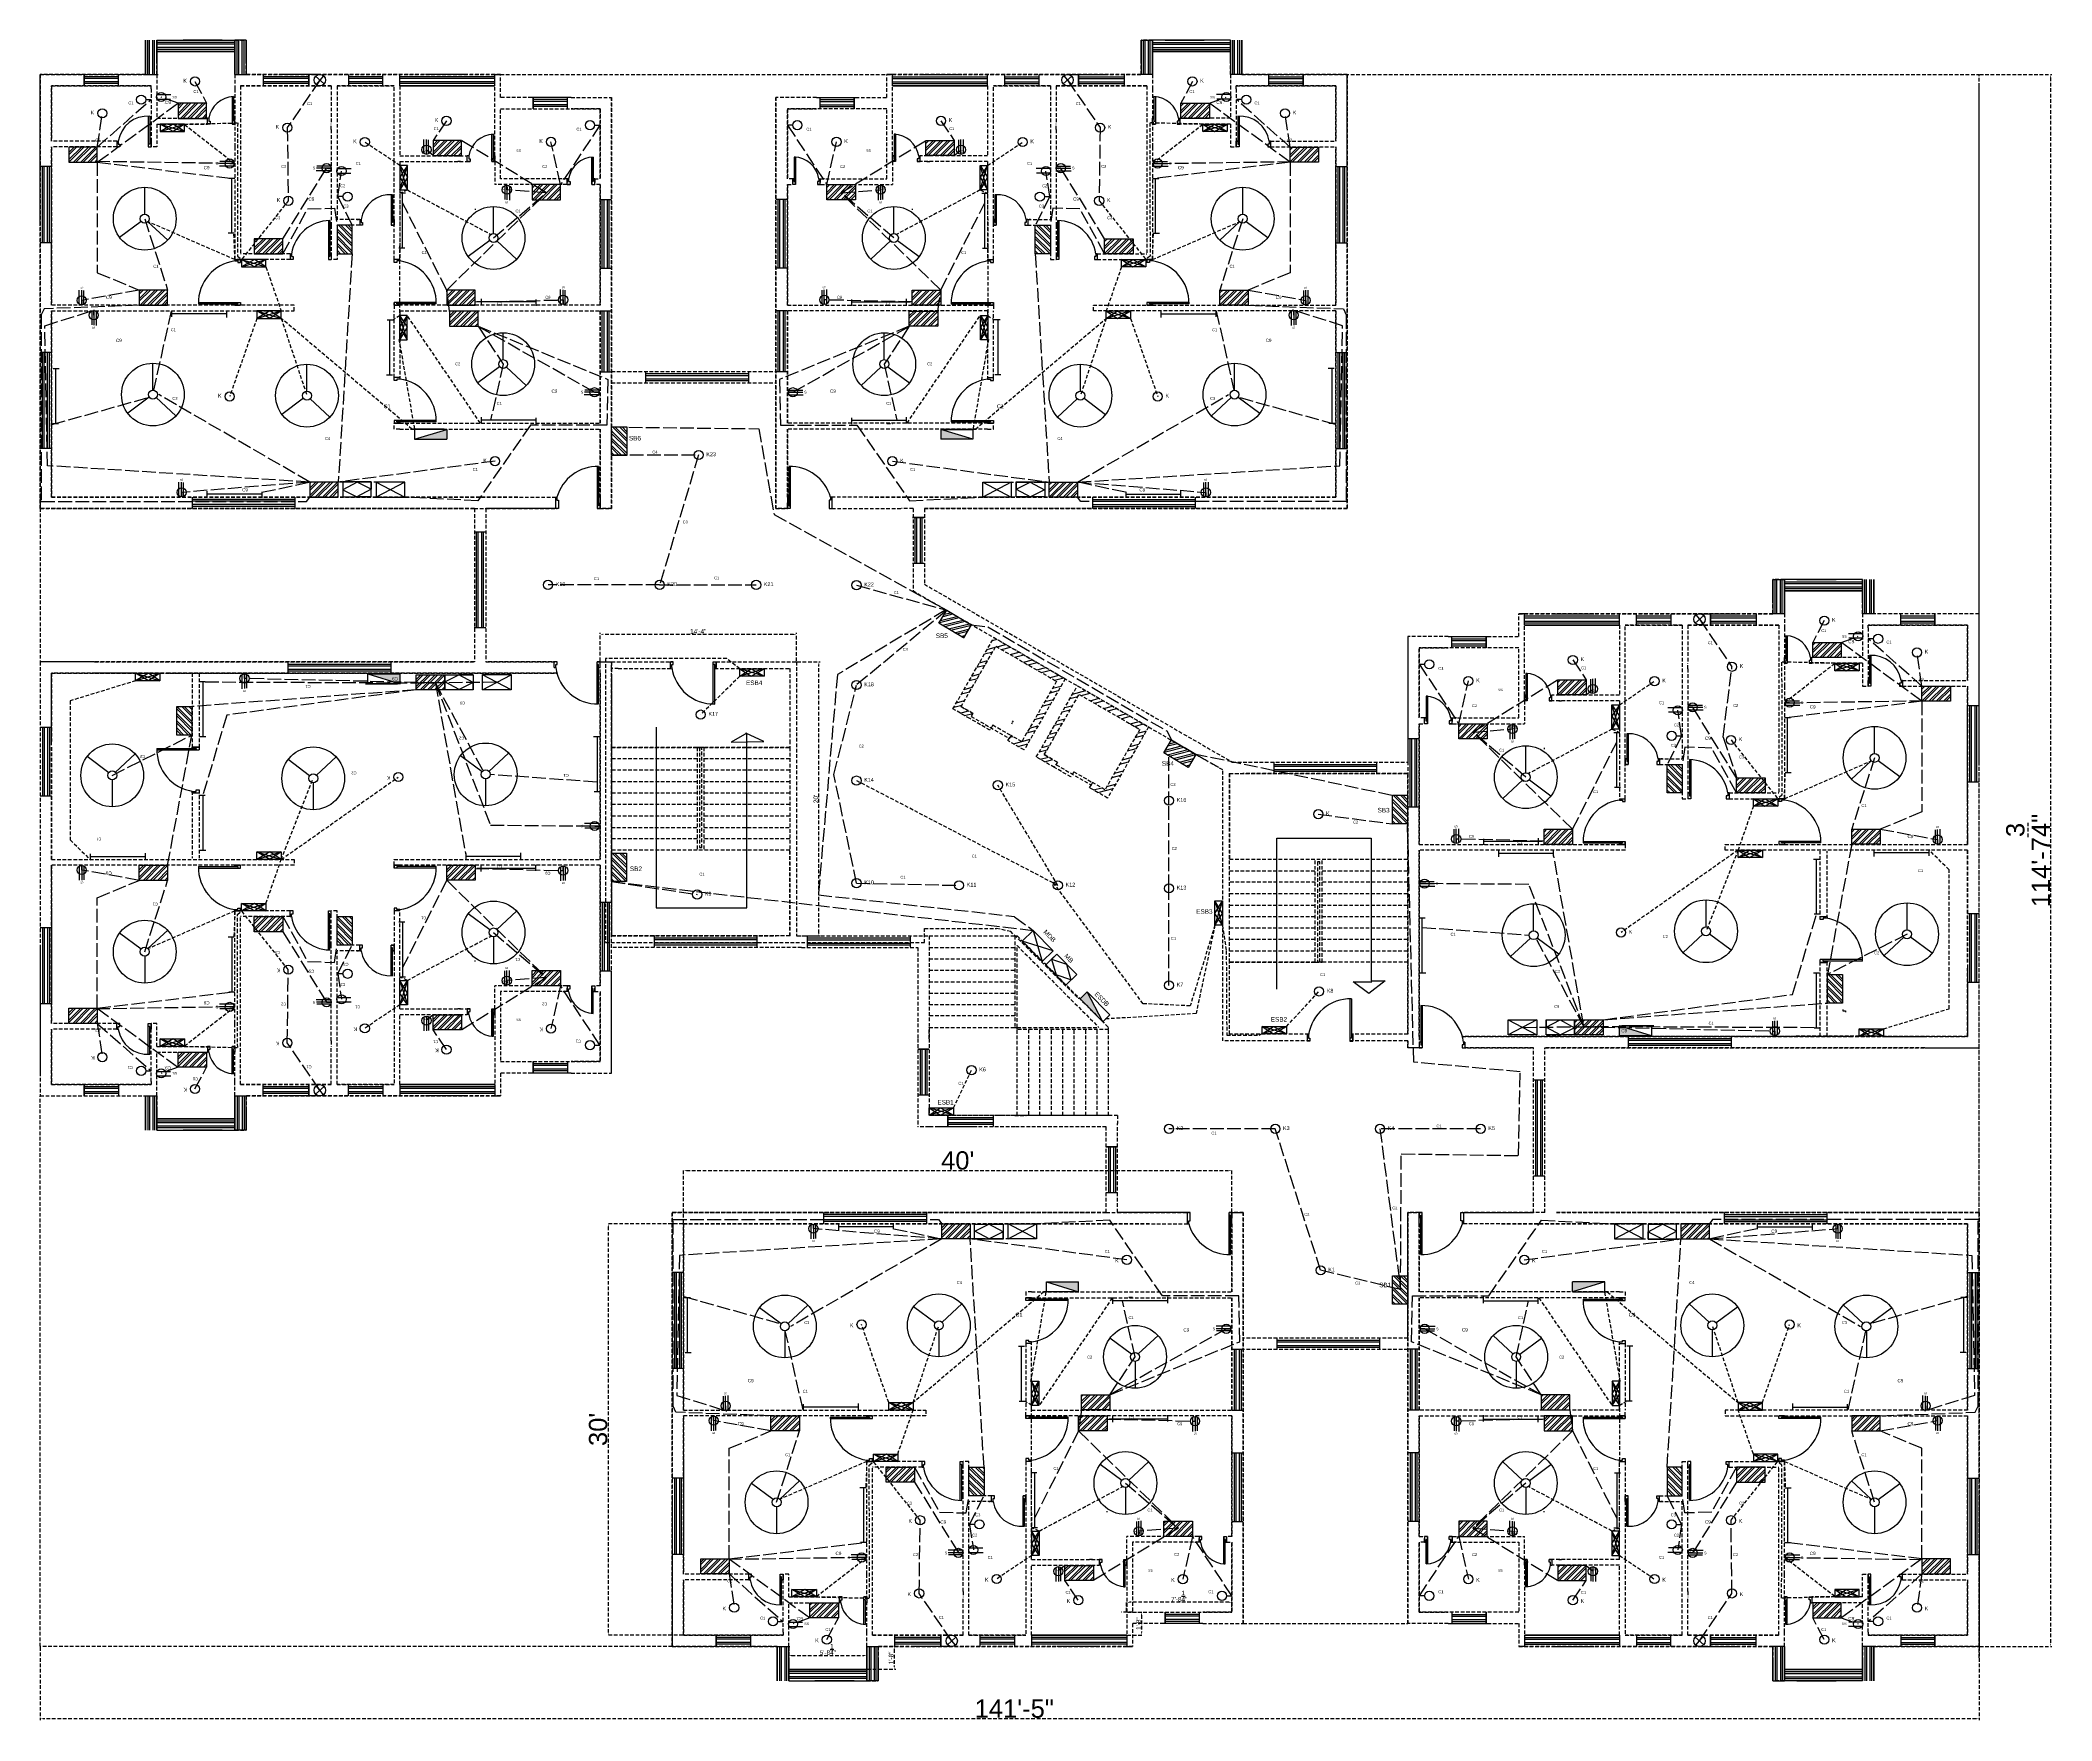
# Model space of a CAD drawing. Header units: millimetres. Extents: x 5814 to 14117, y 764 to 2474.
# Drawn here: x 10978 to 12739, y 1003 to 2474 of the extents above; entities that cross this region are included whole.
import ezdxf

# ---------------------------------------------------------------- set-up
doc = ezdxf.new("R2010")
doc.units = ezdxf.units.MM
doc.linetypes.add('ACAD_ISO02W100', pattern=[15, 12, -3])
doc.linetypes.add('HIDDEN2', pattern=[4.7625, 3.175, -1.5875])
doc.layers.get('0').update_dxf_attribs({"linetype": 'HIDDEN2'})
for name, color, linetype in [('conduit', 7, 'ACAD_ISO02W100'), ('CONT_35', 250, 'Continuous'), ('doors', 6, 'Continuous'), ('emfittings', 7, 'Continuous'), ('fittinglabels', 7, 'Continuous'), ('fittings', 7, 'Continuous'), ('windows', 40, 'Continuous')]:
    doc.layers.add(name, color=color, linetype=linetype)
doc.layers.add('emconduit', color=1, linetype='HIDDEN2', plot=False)
doc.styles.get("Standard").update_dxf_attribs({"font": 'arial.ttf', "height": 4})
doc.dimstyles.new('dim', dxfattribs={"dimtxt": 16, "dimasz": 2.5, "dimexe": 1.25, "dimexo": 0.625, "dimtad": 1, "dimlunit": 4, "dimtxsty": 'Standard', "dimcen": 2.5, "dimadec": 0, "dimazin": 0, "dimtfac": 1, "dimtmove": 0, "dimatfit": 3, "dimfxl": 1, "dimarcsym": 0})
pattern_1 = [(135, (12007.5997, 730.803), (-3.1532, -3.1532), []), (135, (12007.5997, 732.905), (-3.1532, -3.1532), [])]

# ---------------------------------------------------------------- blocks, each defined once
blk = doc.blocks.new('*D35')
at = {"color": 0, "lineweight": -2, "transparency": 16777216}
for p, q in [((12676.1, 2444.2), (12739.1, 2444.2)), ((12737.9, 2441.7), (12737.9, 1070.9)), ((12676.1, 1068.4), (12739.1, 1068.4))]:
    blk.add_line(p, q, dxfattribs=at)
at = {"color": 0, "transparency": 16777216}
for points in [[(12737.5, 2441.7), (12738.3, 2441.7), (12737.9, 2444.2)], [(12737.5, 1070.9), (12738.3, 1070.9), (12737.9, 1068.4)]]:
    blk.add_solid(points, dxfattribs=at)
at = {"layer": 'Defpoints', "color": 0, "transparency": 16777216}
for p in [(12675.5, 2444.2), (12675.5, 1068.4), (12737.9, 1068.4)]:
    blk.add_point(p, dxfattribs=at)
at = {"color": 0, "transparency": 16777216, "insert": (12718.4, 1756.3), "char_height": 16, "attachment_point": 5, "rotation": 90}
blk.add_mtext('114\'-7{\\H1x;\\S3/4;}"', dxfattribs=at)
blk = doc.blocks.new('*D36')
at = {"color": 0, "lineweight": -2, "transparency": 16777216}
for p, q in [((10978.4, 1067.8), (10978.4, 1003.8)), ((12675.5, 1067.8), (12675.5, 1003.8)), ((12673, 1005.1), (10980.9, 1005.1))]:
    blk.add_line(p, q, dxfattribs=at)
at = {"color": 0, "transparency": 16777216}
for points in [[(10980.9, 1005.5), (10980.9, 1004.7), (10978.4, 1005.1)], [(12673, 1005.5), (12673, 1004.7), (12675.5, 1005.1)]]:
    blk.add_solid(points, dxfattribs=at)
at = {"layer": 'Defpoints', "color": 0, "transparency": 16777216}
for p in [(10978.4, 1068.4), (12675.5, 1068.4), (10978.4, 1005.1)]:
    blk.add_point(p, dxfattribs=at)
at = {"color": 0, "transparency": 16777216, "insert": (11831, 1013.9), "char_height": 16, "attachment_point": 5}
blk.add_mtext('141\'-5"', dxfattribs=at)
blk = doc.blocks.new('*D33')
at = {"color": 0, "lineweight": -2, "transparency": 16777216}
for p, q in [((11540.9, 1438.4), (11474.3, 1438.4)), ((11475.6, 1435.9), (11475.6, 1080.9)), ((11540.9, 1078.4), (11474.3, 1078.4))]:
    blk.add_line(p, q, dxfattribs=at)
at = {"color": 0, "transparency": 16777216}
for points in [[(11475.2, 1435.9), (11476, 1435.9), (11475.6, 1438.4)], [(11475.2, 1080.9), (11476, 1080.9), (11475.6, 1078.4)]]:
    blk.add_solid(points, dxfattribs=at)
at = {"layer": 'Defpoints', "color": 0, "transparency": 16777216}
for p in [(11541.5, 1438.4), (11475.6, 1078.4), (11541.5, 1078.4)]:
    blk.add_point(p, dxfattribs=at)
at = {"color": 0, "transparency": 16777216, "insert": (11466.8, 1258.4), "char_height": 16, "attachment_point": 5, "rotation": 90}
blk.add_mtext("30'", dxfattribs=at)
blk = doc.blocks.new('*D34')
at = {"color": 0, "lineweight": -2, "transparency": 16777216}
for p, q in [((11541.5, 1439), (11541.5, 1486.1)), ((11544, 1484.9), (12019, 1484.9)), ((12021.5, 1439), (12021.5, 1486.1))]:
    blk.add_line(p, q, dxfattribs=at)
at = {"color": 0, "transparency": 16777216}
for points in [[(11544, 1485.3), (11544, 1484.5), (11541.5, 1484.9)], [(12019, 1485.3), (12019, 1484.4), (12021.5, 1484.9)]]:
    blk.add_solid(points, dxfattribs=at)
at = {"layer": 'Defpoints', "color": 0, "transparency": 16777216}
for p in [(12021.5, 1484.9), (11541.5, 1438.4), (12021.5, 1438.4)]:
    blk.add_point(p, dxfattribs=at)
at = {"color": 0, "transparency": 16777216, "insert": (11781.5, 1493.7), "char_height": 16, "attachment_point": 5, "rotation": 359.9979}
blk.add_mtext("40'", dxfattribs=at)
blk = doc.blocks.new('*D62')
at = {"color": 0, "lineweight": -2, "transparency": 16777216}
for p, q in [((11633.6, 1067.8), (11633.6, 1059.2)), ((11636.1, 1060.4), (11699.4, 1060.4)), ((11701.9, 1067.8), (11701.9, 1059.2))]:
    blk.add_line(p, q, dxfattribs=at)
at = {"color": 0, "transparency": 16777216}
for points in [[(11636.1, 1060.9), (11636.1, 1060), (11633.6, 1060.4)], [(11699.4, 1060.9), (11699.4, 1060), (11701.9, 1060.4)]]:
    blk.add_solid(points, dxfattribs=at)
at = {"layer": 'Defpoints', "color": 0, "transparency": 16777216}
for p in [(11633.6, 1068.4), (11701.9, 1068.4), (11701.9, 1060.4)]:
    blk.add_point(p, dxfattribs=at)
at = {"color": 0, "transparency": 16777216, "insert": (11667.8, 1065.8), "char_height": 4, "attachment_point": 5}
blk.add_mtext('5\'-8{\\H1x;\\S1/4;}"', dxfattribs=at)
blk = doc.blocks.new('*D63')
at = {"color": 0, "lineweight": -2, "transparency": 16777216}
for p, q in [((11702.5, 1068.4), (11727.2, 1068.4)), ((11725.9, 1065.9), (11725.9, 1050.9)), ((11702.5, 1048.4), (11727.2, 1048.4))]:
    blk.add_line(p, q, dxfattribs=at)
at = {"color": 0, "transparency": 16777216}
for points in [[(11725.5, 1065.9), (11726.3, 1065.9), (11725.9, 1068.4)], [(11725.5, 1050.9), (11726.3, 1050.9), (11725.9, 1048.4)]]:
    blk.add_solid(points, dxfattribs=at)
at = {"layer": 'Defpoints', "color": 0, "transparency": 16777216}
for p in [(11701.9, 1068.4), (11701.9, 1048.4), (11725.9, 1048.4)]:
    blk.add_point(p, dxfattribs=at)
at = {"color": 0, "transparency": 16777216, "insert": (11723.2, 1058.4), "char_height": 4, "attachment_point": 5, "rotation": 90}
blk.add_mtext('1\'-8"', dxfattribs=at)
blk = doc.blocks.new('*D64')
at = {"color": 0, "lineweight": -2, "transparency": 16777216}
for p, q in [((11929.3, 1099), (11929.3, 1108.4)), ((12019, 1107.1), (11931.8, 1107.1)), ((12021.5, 1099), (12021.5, 1108.4))]:
    blk.add_line(p, q, dxfattribs=at)
at = {"color": 0, "transparency": 16777216}
for points in [[(11931.8, 1107.5), (11931.8, 1106.7), (11929.3, 1107.1)], [(12019, 1107.5), (12019, 1106.7), (12021.5, 1107.1)]]:
    blk.add_solid(points, dxfattribs=at)
at = {"layer": 'Defpoints', "color": 0, "transparency": 16777216}
for p in [(11929.3, 1107.1), (11929.3, 1098.4), (12021.5, 1098.4)]:
    blk.add_point(p, dxfattribs=at)
at = {"color": 0, "transparency": 16777216, "insert": (11975.4, 1112.5), "char_height": 4, "attachment_point": 5}
blk.add_mtext('7\'-8{\\H1x;\\S1/4;}"', dxfattribs=at)
blk = doc.blocks.new('*D65')
at = {"color": 0, "lineweight": -2, "transparency": 16777216}
for p, q in [((11930, 1098.4), (11943.7, 1098.4)), ((11942.4, 1095.9), (11942.4, 1080.9)), ((11930, 1078.4), (11943.7, 1078.4))]:
    blk.add_line(p, q, dxfattribs=at)
at = {"color": 0, "transparency": 16777216}
for points in [[(11942, 1095.9), (11942.9, 1095.9), (11942.4, 1098.4)], [(11942, 1080.9), (11942.9, 1080.9), (11942.4, 1078.4)]]:
    blk.add_solid(points, dxfattribs=at)
at = {"layer": 'Defpoints', "color": 0, "transparency": 16777216}
for p in [(11929.4, 1098.4), (11929.4, 1078.4), (11942.4, 1078.4)]:
    blk.add_point(p, dxfattribs=at)
at = {"color": 0, "transparency": 16777216, "insert": (11939.8, 1088.4), "char_height": 4, "attachment_point": 5, "rotation": 90}
blk.add_mtext('1\'-8"', dxfattribs=at)
blk = doc.blocks.new('*D66')
at = {"color": 0, "lineweight": -2, "transparency": 16777216}
for p, q in [((11641, 1930.2), (11661.2, 1930.2)), ((11659.9, 1692.8), (11659.9, 1927.7)), ((11641, 1690.3), (11661.2, 1690.3))]:
    blk.add_line(p, q, dxfattribs=at)
at = {"color": 0, "transparency": 16777216}
for points in [[(11659.5, 1927.7), (11660.4, 1927.7), (11659.9, 1930.2)], [(11659.5, 1692.8), (11660.4, 1692.8), (11659.9, 1690.3)]]:
    blk.add_solid(points, dxfattribs=at)
at = {"layer": 'Defpoints', "color": 0, "transparency": 16777216}
for p in [(11640.4, 1930.2), (11659.9, 1930.2), (11640.4, 1690.3)]:
    blk.add_point(p, dxfattribs=at)
at = {"color": 0, "transparency": 16777216, "insert": (11657.3, 1810.2), "char_height": 4, "attachment_point": 5, "rotation": 90}
blk.add_mtext("20'", dxfattribs=at)
blk = doc.blocks.new('*D67')
at = {"color": 0, "lineweight": -2, "transparency": 16777216}
for p, q in [((11468.4, 1930.9), (11468.4, 1955.5)), ((11640.4, 1930.8), (11640.4, 1955.5)), ((11637.9, 1954.2), (11470.9, 1954.2))]:
    blk.add_line(p, q, dxfattribs=at)
at = {"color": 0, "transparency": 16777216}
for points in [[(11470.9, 1954.7), (11470.9, 1953.8), (11468.4, 1954.2)], [(11637.9, 1954.7), (11637.9, 1953.8), (11640.4, 1954.2)]]:
    blk.add_solid(points, dxfattribs=at)
at = {"layer": 'Defpoints', "color": 0, "transparency": 16777216}
for p in [(11468.4, 1954.2), (11468.4, 1930.3), (11640.4, 1930.2)]:
    blk.add_point(p, dxfattribs=at)
at = {"color": 0, "transparency": 16777216, "insert": (11554.4, 1956.9), "char_height": 4, "attachment_point": 5}
blk.add_mtext('14\'-4"', dxfattribs=at)

msp = doc.modelspace()

# ---------------------------------------------------------------- hatches: boundary and pattern name
h = msp.add_hatch()
h.set_pattern_fill('ANSI32', color=256, angle=-30)
h.set_pattern_definition([(15, (12535.055, 1189.362), (-2.46525, 9.20044), []), (15, (12538.944, 1187.117), (-2.46525, 9.20044), [])])
h.paths.add_polyline_path([(11887.759, 1901.751), (11940.896, 1871.073), (11910.421, 1818.288), (11899.565, 1824.556), (11896.93, 1819.992), (11912.636, 1810.924), (11948.636, 1873.278), (11886.282, 1909.278), (11850.282, 1846.924), (11866.076, 1837.806), (11868.711, 1842.37), (11857.284, 1848.967)])
h.paths.add_polyline_path([(11875.634, 1915.426), (11813.281, 1951.426), (11777.281, 1889.072), (11792.084, 1880.525), (11794.719, 1885.089), (11784.434, 1891.027), (11814.909, 1943.811), (11868.046, 1913.132), (11837.572, 1860.348), (11828.144, 1865.791), (11825.509, 1861.227), (11839.634, 1853.072)])
at = {"layer": 'emfittings', "true_color": 0x000000}
h = msp.add_hatch(color=18, dxfattribs=at)
h.dxf.hatch_style = 1
h.paths.add_polyline_path([(11334.227, 2133.683), (11334.227, 2125.018), (11305.993, 2125.018)])
h = msp.add_hatch(color=18, dxfattribs=at)
h.dxf.hatch_style = 1
h.paths.add_polyline_path([(11766.597, 2133.683), (11766.597, 2125.018), (11794.83, 2125.018)])
h = msp.add_hatch(color=18, dxfattribs=at)
h.dxf.hatch_style = 1
h.paths.add_polyline_path([(11293.43, 1911.023), (11293.43, 1919.688), (11265.197, 1919.688)])
h = msp.add_hatch(color=18, dxfattribs=at)
h.dxf.hatch_style = 1
h.paths.add_polyline_path([(11894.872, 1641.31), (11888.729, 1635.199), (11908.642, 1615.183)])
h = msp.add_hatch(color=18, dxfattribs=at)
h.dxf.hatch_style = 1
h.paths.add_polyline_path([(12360.487, 1611.604), (12360.487, 1602.939), (12388.72, 1602.939)])
h = msp.add_hatch(color=18, dxfattribs=at)
h.dxf.hatch_style = 1
h.paths.add_polyline_path([(11887.32, 1378.943), (11887.32, 1387.609), (11859.086, 1387.609)])
h = msp.add_hatch(color=18, dxfattribs=at)
h.dxf.hatch_style = 1
h.paths.add_polyline_path([(12319.69, 1378.943), (12319.69, 1387.609), (12347.924, 1387.609)])
at = {"layer": 'fittings'}
h = msp.add_hatch(dxfattribs=at)
h.set_pattern_fill('ANSI32', color=256, scale=0.468168)
h.set_pattern_definition([(45, (10452.8418, 1890.0626), (-3.1532, 3.1532), []), (45, (10454.944, 1890.0626), (-3.1532, 3.1532), [])])
h.paths.add_polyline_path([(11099.038, 2419.12), (11099.038, 2405.891), (11123.989, 2405.891), (11123.989, 2419.12)])
h = msp.add_hatch(dxfattribs=at)
h.set_pattern_fill('ANSI32', color=256, scale=0.468168)
h.set_pattern_definition([(45, (10596.8418, 1890.0626), (-3.1532, 3.1532), []), (45, (10598.944, 1890.0626), (-3.1532, 3.1532), [])])
h.paths.add_polyline_path([(11976.835, 2419.12), (11976.835, 2405.891), (12001.785, 2405.891), (12001.785, 2419.12)])
h = msp.add_hatch(dxfattribs=at)
h.set_pattern_fill('ANSI32', color=256, scale=0.468168)
h.set_pattern_definition([(45, (10548.4496, 1851.7207), (-3.1532, 3.1532), []), (45, (10550.5517, 1851.7207), (-3.1532, 3.1532), [])])
h.paths.add_polyline_path([(11003.43, 2380.778), (11003.43, 2367.549), (11028.381, 2367.549), (11028.381, 2380.778)])
h = msp.add_hatch(dxfattribs=at)
h.set_pattern_fill('ANSI32', color=256, scale=0.468168)
h.set_pattern_definition([(45, (10229.5877, 1857.4025), (-3.1532, 3.1532), []), (45, (10231.69, 1857.4025), (-3.1532, 3.1532), [])])
h.paths.add_polyline_path([(11322.292, 2386.459), (11322.292, 2373.231), (11347.243, 2373.231), (11347.243, 2386.459)])
h = msp.add_hatch(dxfattribs=at)
h.set_pattern_fill('ANSI32', color=256, scale=0.468168)
h.set_pattern_definition([(45, (10373.5877, 1857.4025), (-3.1532, 3.1532), []), (45, (10375.69, 1857.4025), (-3.1532, 3.1532), [])])
h.paths.add_polyline_path([(11753.58, 2386.459), (11753.58, 2373.231), (11778.531, 2373.231), (11778.531, 2386.459)])
h = msp.add_hatch(dxfattribs=at)
h.set_pattern_fill('ANSI32', color=256, scale=0.468168)
h.set_pattern_definition([(45, (10692.4496, 1851.7207), (-3.1532, 3.1532), []), (45, (10694.5517, 1851.7207), (-3.1532, 3.1532), [])])
h.paths.add_polyline_path([(12072.442, 2380.778), (12072.442, 2367.549), (12097.393, 2367.549), (12097.393, 2380.778)])
h = msp.add_hatch(dxfattribs=at)
h.set_pattern_fill('ANSI32', color=256, scale=0.468168)
h.set_pattern_definition([(45, (10142.975, 1818.8), (-3.1532, 3.1532), []), (45, (10145.077, 1818.8), (-3.1532, 3.1532), [])])
h.paths.add_polyline_path([(11408.905, 2347.857), (11408.905, 2334.629), (11433.856, 2334.629), (11433.856, 2347.857)])
h = msp.add_hatch(dxfattribs=at)
h.set_pattern_fill('ANSI32', color=256, scale=0.468168)
h.set_pattern_definition([(45, (10286.975, 1818.8), (-3.1532, 3.1532), []), (45, (10289.077, 1818.8), (-3.1532, 3.1532), [])])
h.paths.add_polyline_path([(11666.968, 2347.857), (11666.968, 2334.629), (11691.918, 2334.629), (11691.918, 2347.857)])
h = msp.add_hatch(dxfattribs=at)
h.set_pattern_fill('ANSI32', color=256, scale=0.468168, angle=90)
h.set_pattern_definition([(135, (12234.4537, 907.31), (-3.1532, -3.1532), []), (135, (12234.4537, 909.4123), (-3.1532, -3.1532), [])])
h.paths.add_polyline_path([(11251.427, 2312.253), (11238.198, 2312.253), (11238.198, 2287.303), (11251.427, 2287.303)])
h = msp.add_hatch(dxfattribs=at)
h.set_pattern_fill('ANSI32', color=256, scale=0.468168, angle=90)
h.set_pattern_definition([(135, (12378.4537, 907.31), (-3.1532, -3.1532), []), (135, (12378.4537, 909.4123), (-3.1532, -3.1532), [])])
h.paths.add_polyline_path([(11849.397, 2287.303), (11862.625, 2287.303), (11862.625, 2312.253), (11849.397, 2312.253)])
h = msp.add_hatch(dxfattribs=at)
h.set_pattern_fill('ANSI32', color=256, scale=0.468168)
h.set_pattern_definition([(45, (10386.107, 1771.4905), (-3.1532, 3.1532), []), (45, (10388.209, 1771.4905), (-3.1532, 3.1532), [])])
h.paths.add_polyline_path([(11165.773, 2300.547), (11165.773, 2287.319), (11190.724, 2287.319), (11190.724, 2300.547)])
h = msp.add_hatch(dxfattribs=at)
h.set_pattern_fill('ANSI32', color=256, scale=0.468168)
h.set_pattern_definition([(45, (10530.107, 1771.4905), (-3.1532, 3.1532), []), (45, (10532.209, 1771.4905), (-3.1532, 3.1532), [])])
h.paths.add_polyline_path([(11910.1, 2300.547), (11910.1, 2287.319), (11935.05, 2287.319), (11935.05, 2300.547)])
h = msp.add_hatch(dxfattribs=at)
h.set_pattern_fill('ANSI32', color=256, scale=0.468168)
h.set_pattern_definition([(45, (10486.923, 1726.55), (-3.1532, 3.1532), []), (45, (10489.025, 1726.55), (-3.1532, 3.1532), [])])
h.paths.add_polyline_path([(11064.957, 2255.607), (11064.957, 2242.379), (11089.908, 2242.379), (11089.908, 2255.607)])
h = msp.add_hatch(dxfattribs=at)
h.set_pattern_fill('ANSI32', color=256, scale=0.468168)
h.set_pattern_definition([(45, (10217.679, 1726.477), (-3.1532, 3.1532), []), (45, (10219.781, 1726.477), (-3.1532, 3.1532), [])])
h.paths.add_polyline_path([(11334.201, 2255.534), (11334.201, 2242.306), (11359.152, 2242.306), (11359.152, 2255.534)])
h = msp.add_hatch(dxfattribs=at)
h.set_pattern_fill('ANSI32', color=256, scale=0.468168)
h.set_pattern_definition([(45, (10361.679, 1726.477), (-3.1532, 3.1532), []), (45, (10363.781, 1726.477), (-3.1532, 3.1532), [])])
h.paths.add_polyline_path([(11741.672, 2255.534), (11741.672, 2242.306), (11766.622, 2242.306), (11766.622, 2255.534)])
h = msp.add_hatch(dxfattribs=at)
h.set_pattern_fill('ANSI32', color=256, scale=0.468168)
h.set_pattern_definition([(45, (10630.923, 1726.55), (-3.1532, 3.1532), []), (45, (10633.025, 1726.55), (-3.1532, 3.1532), [])])
h.paths.add_polyline_path([(12010.916, 2255.607), (12010.916, 2242.379), (12035.866, 2242.379), (12035.866, 2255.607)])
h = msp.add_hatch(dxfattribs=at)
h.set_pattern_fill('ANSI32', color=256, scale=0.468168, angle=180)
h.set_pattern_definition([(225, (13000.0663, 2752.901), (3.1532, -3.1532), []), (225, (12997.964, 2752.901), (3.1532, -3.1532), [])])
h.paths.add_polyline_path([(11361.7, 2223.844), (11361.7, 2237.072), (11336.75, 2237.072), (11336.75, 2223.844)])
h = msp.add_hatch(dxfattribs=at)
h.set_pattern_fill('ANSI32', color=256, scale=0.468168, angle=180)
h.set_pattern_definition([(225, (13144.0663, 2752.901), (3.1532, -3.1532), []), (225, (13141.964, 2752.901), (3.1532, -3.1532), [])])
h.paths.add_polyline_path([(11764.074, 2223.844), (11764.074, 2237.072), (11739.123, 2237.072), (11739.123, 2223.844)])
h = msp.add_hatch(dxfattribs=at)
h.set_pattern_fill('ANSI32', color=256, scale=0.468168, angle=90)
h.set_pattern_definition(pattern_1)
h.paths.add_polyline_path([(11478.543, 2110.796), (11491.771, 2110.796), (11491.771, 2135.746), (11478.543, 2135.746)])
h = msp.add_hatch(dxfattribs=at)
h.set_pattern_fill('ANSI32', color=256, scale=0.468168, angle=90)
h.set_pattern_definition(pattern_1)
h.paths.add_polyline_path([(11478.543, 2110.796), (11491.771, 2110.796), (11491.771, 2135.746), (11478.543, 2135.746)])
h = msp.add_hatch(dxfattribs=at)
h.set_pattern_fill('ANSI32', color=256, scale=0.468168)
h.set_pattern_definition([(45, (10337.5145, 1558.447), (-3.1532, 3.1532), []), (45, (10339.6166, 1558.447), (-3.1532, 3.1532), [])])
h.paths.add_polyline_path([(11214.366, 2087.504), (11214.366, 2074.276), (11239.316, 2074.276), (11239.316, 2087.504)])
h = msp.add_hatch(dxfattribs=at)
h.set_pattern_fill('ANSI32', color=256, scale=0.468168)
h.set_pattern_definition([(45, (10481.5145, 1558.447), (-3.1532, 3.1532), []), (45, (10483.6166, 1558.447), (-3.1532, 3.1532), [])])
h.paths.add_polyline_path([(11861.507, 2087.504), (11861.507, 2074.276), (11886.458, 2074.276), (11886.458, 2087.504)])
h = msp.add_hatch(dxfattribs=at)
h.set_pattern_fill('ANSI32', color=256, scale=0.468168, angle=149.325544)
h.set_pattern_definition([(194.32554, (13243.38, 1702.2277), (1.103369, -4.320639), []), (194.32554, (13241.572, 1703.3), (1.103369, -4.320639), [])])
h.paths.add_polyline_path([(11786.573, 1951.213), (11793.321, 1962.59), (11771.862, 1975.319), (11765.113, 1963.942)])
h = msp.add_hatch(dxfattribs=at)
h.set_pattern_fill('ANSI32', color=256, scale=0.468168)
h.set_pattern_definition([(45, (11149.935, 1418.1594), (-3.1532, 3.1532), []), (45, (11152.0373, 1418.1594), (-3.1532, 3.1532), [])])
h.paths.add_polyline_path([(12529.928, 1947.216), (12529.928, 1933.988), (12554.878, 1933.988), (12554.878, 1947.216)])
h = msp.add_hatch(dxfattribs=at)
h.set_pattern_fill('ANSI32', color=256, scale=0.468168, angle=180)
h.set_pattern_definition([(225, (12712.459, 2434.7844), (3.1532, -3.1532), []), (225, (12710.357, 2434.7844), (3.1532, -3.1532), [])])
h.paths.add_polyline_path([(11332.466, 1905.728), (11332.466, 1918.956), (11307.516, 1918.956), (11307.516, 1905.728)])
h = msp.add_hatch(dxfattribs=at)
h.set_pattern_fill('ANSI32', color=256, scale=0.468168)
h.set_pattern_definition([(45, (10926.681, 1385.4993), (-3.1532, 3.1532), []), (45, (10928.783, 1385.4993), (-3.1532, 3.1532), [])])
h.paths.add_polyline_path([(12306.674, 1914.556), (12306.674, 1901.328), (12331.624, 1901.328), (12331.624, 1914.556)])
h = msp.add_hatch(dxfattribs=at)
h.set_pattern_fill('ANSI32', color=256, scale=0.468168)
h.set_pattern_definition([(45, (11245.543, 1379.8175), (-3.1532, 3.1532), []), (45, (11247.645, 1379.8175), (-3.1532, 3.1532), [])])
h.paths.add_polyline_path([(12625.536, 1908.874), (12625.536, 1895.646), (12650.486, 1895.646), (12650.486, 1908.874)])
h = msp.add_hatch(dxfattribs=at)
h.set_pattern_fill('ANSI32', color=256, scale=0.468168, angle=270)
h.set_pattern_definition([(315, (10582.0764, 3271.0415), (3.1532, 3.1532), []), (315, (10582.0764, 3268.9394), (3.1532, 3.1532), [])])
h.paths.add_polyline_path([(11111.133, 1891.049), (11097.905, 1891.049), (11097.905, 1866.098), (11111.133, 1866.098)])
h = msp.add_hatch(dxfattribs=at)
h.set_pattern_fill('ANSI32', color=256, scale=0.468168)
h.set_pattern_definition([(45, (10840.0684, 1346.8967), (-3.1532, 3.1532), []), (45, (10842.1705, 1346.8967), (-3.1532, 3.1532), [])])
h.paths.add_polyline_path([(12220.061, 1875.954), (12220.061, 1862.726), (12245.012, 1862.726), (12245.012, 1875.954)])
h = msp.add_hatch(dxfattribs=at)
h.set_pattern_fill('ANSI32', color=256, scale=0.468168, angle=149.325544)
h.set_pattern_definition([(194.32554, (13440.057, 1588.8693), (1.103369, -4.320639), []), (194.32554, (13438.249, 1589.9417), (1.103369, -4.320639), [])])
h.paths.add_polyline_path([(11983.25, 1837.855), (11989.998, 1849.232), (11968.539, 1861.961), (11961.79, 1850.583)])
h = msp.add_hatch(dxfattribs=at)
h.set_pattern_fill('ANSI32', color=256, scale=0.468168, angle=90)
h.set_pattern_definition([(135, (12931.547, 435.407), (-3.1532, -3.1532), []), (135, (12931.547, 437.509), (-3.1532, -3.1532), [])])
h.paths.add_polyline_path([(12402.49, 1815.4), (12415.718, 1815.4), (12415.718, 1840.35), (12402.49, 1840.35)])
h = msp.add_hatch(dxfattribs=at)
h.set_pattern_fill('ANSI32', color=256, scale=0.468168)
h.set_pattern_definition([(45, (11083.2004, 1299.5873), (-3.1532, 3.1532), []), (45, (11085.3025, 1299.5873), (-3.1532, 3.1532), [])])
h.paths.add_polyline_path([(12463.193, 1828.644), (12463.193, 1815.416), (12488.144, 1815.416), (12488.144, 1828.644)])
h = msp.add_hatch(dxfattribs=at)
h.set_pattern_fill('ANSI32', color=256, scale=0.468168, angle=90)
h.set_pattern_definition([(135, (12691.0807, 408.443), (-3.1532, -3.1532), []), (135, (12691.0807, 410.5453), (-3.1532, -3.1532), [])])
h.paths.add_polyline_path([(12162.024, 1788.436), (12175.252, 1788.436), (12175.252, 1813.386), (12162.024, 1813.386)])
h = msp.add_hatch(dxfattribs=at)
h.set_pattern_fill('ANSI32', color=256, scale=0.468168)
h.set_pattern_definition([(45, (10914.772, 1254.574), (-3.1532, 3.1532), []), (45, (10916.8743, 1254.574), (-3.1532, 3.1532), [])])
h.paths.add_polyline_path([(12294.765, 1783.631), (12294.765, 1770.403), (12319.715, 1770.403), (12319.715, 1783.631)])
h = msp.add_hatch(dxfattribs=at)
h.set_pattern_fill('ANSI32', color=256, scale=0.468168)
h.set_pattern_definition([(45, (11184.0164, 1254.647), (-3.1532, 3.1532), []), (45, (11186.1186, 1254.647), (-3.1532, 3.1532), [])])
h.paths.add_polyline_path([(12564.009, 1783.704), (12564.009, 1770.476), (12588.96, 1770.476), (12588.96, 1783.704)])
h = msp.add_hatch(dxfattribs=at)
h.set_pattern_fill('ANSI32', color=256, scale=0.468168, angle=90)
h.set_pattern_definition([(135, (12007.4057, 357.8596), (-3.1532, -3.1532), []), (135, (12007.4057, 359.962), (-3.1532, -3.1532), [])])
h.paths.add_polyline_path([(11478.349, 1737.852), (11491.577, 1737.852), (11491.577, 1762.803), (11478.349, 1762.803)])
h = msp.add_hatch(dxfattribs=at)
h.set_pattern_fill('ANSI32', color=256, scale=0.468168, angle=180)
h.set_pattern_definition([(225, (12469.9003, 2267.98), (3.1532, -3.1532), []), (225, (12467.798, 2267.98), (3.1532, -3.1532), [])])
h.paths.add_polyline_path([(11089.908, 1738.923), (11089.908, 1752.151), (11064.957, 1752.151), (11064.957, 1738.923)])
h = msp.add_hatch(dxfattribs=at)
h.set_pattern_fill('ANSI32', color=256, scale=0.468168, angle=180)
h.set_pattern_definition([(225, (12739.1445, 2268.053), (3.1532, -3.1532), []), (225, (12737.0423, 2268.053), (3.1532, -3.1532), [])])
h.paths.add_polyline_path([(11359.152, 1738.996), (11359.152, 1752.224), (11334.201, 1752.224), (11334.201, 1738.996)])
h = msp.add_hatch(dxfattribs=at)
h.set_pattern_fill('ANSI32', color=256, scale=0.468168, angle=180)
h.set_pattern_definition([(225, (12570.7163, 2223.0395), (3.1532, -3.1532), []), (225, (12568.614, 2223.0395), (3.1532, -3.1532), [])])
h.paths.add_polyline_path([(11190.724, 1693.983), (11190.724, 1707.211), (11165.773, 1707.211), (11165.773, 1693.983)])
h = msp.add_hatch(dxfattribs=at)
h.set_pattern_fill('ANSI32', color=256, scale=0.468168, angle=270)
h.set_pattern_definition([(315, (10722.3697, 3087.22), (3.1532, 3.1532), []), (315, (10722.3697, 3085.1177), (3.1532, 3.1532), [])])
h.paths.add_polyline_path([(11251.427, 1707.227), (11238.198, 1707.227), (11238.198, 1682.277), (11251.427, 1682.277)])
h = msp.add_hatch(dxfattribs=at)
h.set_pattern_fill('ANSI32', color=256, scale=0.468168, angle=180)
h.set_pattern_definition([(225, (12813.8483, 2175.73), (3.1532, -3.1532), []), (225, (12811.746, 2175.73), (3.1532, -3.1532), [])])
h.paths.add_polyline_path([(11433.856, 1646.673), (11433.856, 1659.901), (11408.905, 1659.901), (11408.905, 1646.673)])
h = msp.add_hatch(dxfattribs=at)
h.set_pattern_fill('ANSI32', color=256, scale=0.468168, angle=90)
h.set_pattern_definition([(135, (13071.8402, 251.5853), (-3.1532, -3.1532), []), (135, (13071.8402, 253.6874), (-3.1532, -3.1532), [])])
h.paths.add_polyline_path([(12542.783, 1631.578), (12556.011, 1631.578), (12556.011, 1656.529), (12542.783, 1656.529)])
h = msp.add_hatch(dxfattribs=at)
h.set_pattern_fill('ANSI32', color=256, scale=0.468168, angle=180)
h.set_pattern_definition([(225, (12408.3737, 2142.8094), (3.1532, -3.1532), []), (225, (12406.2716, 2142.8094), (3.1532, -3.1532), [])])
h.paths.add_polyline_path([(11028.381, 1613.752), (11028.381, 1626.981), (11003.43, 1626.981), (11003.43, 1613.752)])
h = msp.add_hatch(dxfattribs=at)
h.set_pattern_fill('ANSI32', color=256, scale=0.468168, angle=180)
h.set_pattern_definition([(225, (12727.2356, 2137.1275), (3.1532, -3.1532), []), (225, (12725.1335, 2137.1275), (3.1532, -3.1532), [])])
h.paths.add_polyline_path([(11347.243, 1608.071), (11347.243, 1621.299), (11322.292, 1621.299), (11322.292, 1608.071)])
h = msp.add_hatch(dxfattribs=at)
h.set_pattern_fill('ANSI32', color=256, scale=0.468168)
h.set_pattern_definition([(45, (10941.4578, 1087.8424), (-3.1532, 3.1532), []), (45, (10943.56, 1087.8424), (-3.1532, 3.1532), [])])
h.paths.add_polyline_path([(12321.451, 1616.899), (12321.451, 1603.671), (12346.401, 1603.671), (12346.401, 1616.899)])
h = msp.add_hatch(dxfattribs=at)
h.set_pattern_fill('ANSI32', color=256, scale=0.468168, angle=180)
h.set_pattern_definition([(225, (12503.9815, 2104.4674), (3.1532, -3.1532), []), (225, (12501.8794, 2104.4674), (3.1532, -3.1532), [])])
h.paths.add_polyline_path([(11123.989, 1575.411), (11123.989, 1588.639), (11099.038, 1588.639), (11099.038, 1575.411)])
h = msp.add_hatch(dxfattribs=at)
h.set_pattern_fill('ANSI32', color=256, scale=0.468168)
h.set_pattern_definition([(45, (10890.608, 942.5436), (-3.1532, 3.1532), []), (45, (10892.71, 942.5436), (-3.1532, 3.1532), [])])
h.paths.add_polyline_path([(11792.409, 1425.123), (11792.409, 1438.351), (11767.459, 1438.351), (11767.459, 1425.123)])
h = msp.add_hatch(dxfattribs=at)
h.set_pattern_fill('ANSI32', color=256, scale=0.468168)
h.set_pattern_definition([(45, (11034.608, 942.5436), (-3.1532, 3.1532), []), (45, (11036.71, 942.5436), (-3.1532, 3.1532), [])])
h.paths.add_polyline_path([(12439.551, 1425.123), (12439.551, 1438.351), (12414.601, 1438.351), (12414.601, 1425.123)])
h = msp.add_hatch(dxfattribs=at)
h.set_pattern_fill('ANSI32', color=256, scale=0.468168, angle=90)
h.set_pattern_definition([(135, (12691.2167, -12.049), (-3.1532, -3.1532), []), (135, (12691.2167, -9.9467), (-3.1532, -3.1532), [])])
h.paths.add_polyline_path([(12162.16, 1367.944), (12175.388, 1367.944), (12175.388, 1392.894), (12162.16, 1392.894)])
h = msp.add_hatch(dxfattribs=at)
h.set_pattern_fill('ANSI32', color=256, scale=0.468168, angle=180)
h.set_pattern_definition([(225, (13553.1597, 2136.998), (3.1532, -3.1532), []), (225, (13551.0575, 2136.998), (3.1532, -3.1532), [])])
h.paths.add_polyline_path([(11889.843, 1288.783), (11889.843, 1275.554), (11914.794, 1275.554), (11914.794, 1288.783)])
h = msp.add_hatch(dxfattribs=at)
h.set_pattern_fill('ANSI32', color=256, scale=0.468168, angle=180)
h.set_pattern_definition([(225, (13697.1597, 2136.998), (3.1532, -3.1532), []), (225, (13695.0575, 2136.998), (3.1532, -3.1532), [])])
h.paths.add_polyline_path([(12292.216, 1288.783), (12292.216, 1275.554), (12317.167, 1275.554), (12317.167, 1288.783)])
h = msp.add_hatch(dxfattribs=at)
h.set_pattern_fill('ANSI32', color=256, scale=0.468168)
h.set_pattern_definition([(45, (11040.0164, 1110.647), (-3.1532, 3.1532), []), (45, (11042.1186, 1110.647), (-3.1532, 3.1532), [])])
h.paths.add_polyline_path([(11643.001, 1257.02), (11643.001, 1270.248), (11618.05, 1270.248), (11618.05, 1257.02)])
h = msp.add_hatch(dxfattribs=at)
h.set_pattern_fill('ANSI32', color=256, scale=0.468168)
h.set_pattern_definition([(45, (10770.772, 1110.574), (-3.1532, 3.1532), []), (45, (10772.8743, 1110.574), (-3.1532, 3.1532), [])])
h.paths.add_polyline_path([(11912.245, 1257.093), (11912.245, 1270.321), (11887.295, 1270.321), (11887.295, 1257.093)])
h = msp.add_hatch(dxfattribs=at)
h.set_pattern_fill('ANSI32', color=256, scale=0.468168)
h.set_pattern_definition([(45, (10914.772, 1110.574), (-3.1532, 3.1532), []), (45, (10916.8743, 1110.574), (-3.1532, 3.1532), [])])
h.paths.add_polyline_path([(12319.715, 1257.093), (12319.715, 1270.321), (12294.765, 1270.321), (12294.765, 1257.093)])
h = msp.add_hatch(dxfattribs=at)
h.set_pattern_fill('ANSI32', color=256, scale=0.468168)
h.set_pattern_definition([(45, (11184.0164, 1110.647), (-3.1532, 3.1532), []), (45, (11186.1186, 1110.647), (-3.1532, 3.1532), [])])
h.paths.add_polyline_path([(12588.96, 1257.02), (12588.96, 1270.248), (12564.009, 1270.248), (12564.009, 1257.02)])
h = msp.add_hatch(dxfattribs=at)
h.set_pattern_fill('ANSI32', color=256, scale=0.468168)
h.set_pattern_definition([(45, (10939.2004, 1155.5873), (-3.1532, 3.1532), []), (45, (10941.3025, 1155.5873), (-3.1532, 3.1532), [])])
h.paths.add_polyline_path([(11743.817, 1212.079), (11743.817, 1225.308), (11718.866, 1225.308), (11718.866, 1212.079)])
h = msp.add_hatch(dxfattribs=at)
h.set_pattern_fill('ANSI32', color=256, scale=0.468168, angle=90)
h.set_pattern_definition([(135, (12787.547, 291.407), (-3.1532, -3.1532), []), (135, (12787.547, 293.509), (-3.1532, -3.1532), [])])
h.paths.add_polyline_path([(11804.52, 1225.324), (11791.292, 1225.324), (11791.292, 1200.373), (11804.52, 1200.373)])
h = msp.add_hatch(dxfattribs=at)
h.set_pattern_fill('ANSI32', color=256, scale=0.468168, angle=90)
h.set_pattern_definition([(135, (12931.547, 291.407), (-3.1532, -3.1532), []), (135, (12931.547, 293.509), (-3.1532, -3.1532), [])])
h.paths.add_polyline_path([(12402.49, 1200.373), (12415.718, 1200.373), (12415.718, 1225.324), (12402.49, 1225.324)])
h = msp.add_hatch(dxfattribs=at)
h.set_pattern_fill('ANSI32', color=256, scale=0.468168)
h.set_pattern_definition([(45, (11083.2004, 1155.5873), (-3.1532, 3.1532), []), (45, (11085.3025, 1155.5873), (-3.1532, 3.1532), [])])
h.paths.add_polyline_path([(12488.144, 1212.079), (12488.144, 1225.308), (12463.193, 1225.308), (12463.193, 1212.079)])
h = msp.add_hatch(dxfattribs=at)
h.set_pattern_fill('ANSI32', color=256, scale=0.468168)
h.set_pattern_definition([(45, (10696.0684, 1202.8967), (-3.1532, 3.1532), []), (45, (10698.1705, 1202.8967), (-3.1532, 3.1532), [])])
h.paths.add_polyline_path([(11986.949, 1164.77), (11986.949, 1177.998), (11961.998, 1177.998), (11961.998, 1164.77)])
h = msp.add_hatch(dxfattribs=at)
h.set_pattern_fill('ANSI32', color=256, scale=0.468168)
h.set_pattern_definition([(45, (10840.0684, 1202.8967), (-3.1532, 3.1532), []), (45, (10842.1705, 1202.8967), (-3.1532, 3.1532), [])])
h.paths.add_polyline_path([(12245.012, 1164.77), (12245.012, 1177.998), (12220.061, 1177.998), (12220.061, 1164.77)])
h = msp.add_hatch(dxfattribs=at)
h.set_pattern_fill('ANSI32', color=256, scale=0.468168)
h.set_pattern_definition([(45, (11101.543, 1235.8175), (-3.1532, 3.1532), []), (45, (11103.645, 1235.8175), (-3.1532, 3.1532), [])])
h.paths.add_polyline_path([(11581.474, 1131.849), (11581.474, 1145.077), (11556.524, 1145.077), (11556.524, 1131.849)])
h = msp.add_hatch(dxfattribs=at)
h.set_pattern_fill('ANSI32', color=256, scale=0.468168)
h.set_pattern_definition([(45, (11245.543, 1235.8175), (-3.1532, 3.1532), []), (45, (11247.645, 1235.8175), (-3.1532, 3.1532), [])])
h.paths.add_polyline_path([(12650.486, 1131.849), (12650.486, 1145.077), (12625.536, 1145.077), (12625.536, 1131.849)])
h = msp.add_hatch(dxfattribs=at)
h.set_pattern_fill('ANSI32', color=256, scale=0.468168)
h.set_pattern_definition([(45, (10782.681, 1241.4993), (-3.1532, 3.1532), []), (45, (10784.783, 1241.4993), (-3.1532, 3.1532), [])])
h.paths.add_polyline_path([(11900.336, 1126.167), (11900.336, 1139.396), (11875.386, 1139.396), (11875.386, 1126.167)])
h = msp.add_hatch(dxfattribs=at)
h.set_pattern_fill('ANSI32', color=256, scale=0.468168)
h.set_pattern_definition([(45, (10926.681, 1241.4993), (-3.1532, 3.1532), []), (45, (10928.783, 1241.4993), (-3.1532, 3.1532), [])])
h.paths.add_polyline_path([(12331.624, 1126.167), (12331.624, 1139.396), (12306.674, 1139.396), (12306.674, 1126.167)])
h = msp.add_hatch(dxfattribs=at)
h.set_pattern_fill('ANSI32', color=256, scale=0.468168)
h.set_pattern_definition([(45, (11005.935, 1274.1594), (-3.1532, 3.1532), []), (45, (11008.0373, 1274.1594), (-3.1532, 3.1532), [])])
h.paths.add_polyline_path([(11677.082, 1093.507), (11677.082, 1106.735), (11652.132, 1106.735), (11652.132, 1093.507)])
h = msp.add_hatch(dxfattribs=at)
h.set_pattern_fill('ANSI32', color=256, scale=0.468168)
h.set_pattern_definition([(45, (11149.935, 1274.1594), (-3.1532, 3.1532), []), (45, (11152.0373, 1274.1594), (-3.1532, 3.1532), [])])
h.paths.add_polyline_path([(12554.878, 1093.507), (12554.878, 1106.735), (12529.928, 1106.735), (12529.928, 1093.507)])

# ---------------------------------------------------------------- linework, layer by layer
for p, q in [((11070.504, 2444.248), (11070.504, 2474.248)), ((11148.81, 2474.248), (11158.81, 2474.248)), ((11148.81, 2444.248), (11148.81, 2474.248)), ((11148.81, 2474.248), (11158.81, 2474.248)), ((11158.81, 2464.248), (11158.81, 2474.248)), ((11952.013, 2474.248), (11942.013, 2474.248)), ((11942.013, 2464.248), (11942.013, 2474.248)), ((11952.013, 2474.248), (11942.013, 2474.248)), ((11952.013, 2444.248), (11952.013, 2474.248)), ((12030.319, 2444.248), (12030.319, 2474.248)), ((11080.504, 2444.248), (11080.504, 2464.248)), ((11148.81, 2444.248), (11148.81, 2464.248)), ((11158.81, 2444.248), (11158.81, 2464.248)), ((11158.81, 2444.248), (11158.81, 2464.248)), ((11942.013, 2444.248), (11942.013, 2464.248)), ((11942.013, 2444.248), (11942.013, 2464.248)), ((11952.013, 2444.248), (11952.013, 2464.248)), ((12020.319, 2444.248), (12020.319, 2464.248)), ((10978.412, 2444.248), (11070.504, 2444.248)), ((10978.412, 2444.248), (11070.504, 2444.248)), ((10988.412, 2434.248), (10988.412, 2385.895)), ((10988.412, 2434.248), (11075.504, 2434.248)), ((10988.412, 2434.248), (10988.412, 2385.895)), ((11075.504, 2431.748), (11075.504, 2434.248)), ((11080.504, 2444.248), (11080.504, 2434.248)), ((11148.81, 2444.248), (11148.81, 2431.748)), ((11153.81, 2434.248), (11233.198, 2434.248)), ((11233.198, 2434.248), (11233.198, 2401.009)), ((11238.198, 2434.248), (11238.198, 2317.253)), ((11238.198, 2434.248), (11288.107, 2434.248)), ((11238.198, 2434.248), (11238.198, 2317.253)), ((11288.107, 2367.982), (11288.107, 2434.248)), ((11293.107, 2434.248), (11293.107, 2372.982)), ((11376.319, 2434.248), (11293.107, 2434.248)), ((11376.319, 2444.248), (11381.319, 2444.248)), ((11376.319, 2372.982), (11376.319, 2434.248)), ((11381.319, 2444.248), (11942.013, 2444.248)), ((11381.319, 2424.248), (11381.319, 2444.248)), ((11719.504, 2424.248), (11719.504, 2444.248)), ((11724.504, 2444.248), (11719.504, 2444.248)), ((11724.504, 2372.982), (11724.504, 2434.248)), ((11724.504, 2434.248), (11807.717, 2434.248)), ((11807.717, 2434.248), (11807.717, 2372.982)), ((11862.625, 2434.248), (11812.717, 2434.248)), ((11812.717, 2367.982), (11812.717, 2434.248)), ((11862.625, 2434.248), (11862.625, 2317.253)), ((11862.625, 2434.248), (11862.625, 2317.253)), ((11947.013, 2434.248), (11867.625, 2434.248)), ((11867.625, 2434.248), (11867.625, 2401.009)), ((11952.013, 2444.248), (11952.013, 2431.748)), ((12020.319, 2444.248), (12020.319, 2434.248)), ((12112.412, 2434.248), (12025.319, 2434.248)), ((12025.319, 2431.748), (12025.319, 2434.248)), ((12030.319, 2444.248), (12675.505, 2444.248)), ((12122.412, 2444.248), (12030.319, 2444.248)), ((12122.412, 2444.248), (12030.319, 2444.248)), ((12112.412, 2434.248), (12112.412, 2385.895)), ((12112.412, 2434.248), (12112.412, 2385.895)), ((12675.505, 1952.344), (12675.505, 2444.248)), ((12675.505, 1058.379), (12675.505, 2434.248)), ((11087.058, 2418.797), (11087.058, 2418.779)), ((11408.71, 2424.248), (11381.319, 2424.248)), ((11381.319, 2414.248), (11468.412, 2414.248)), ((11381.319, 2352.982), (11381.319, 2414.248)), ((11443.045, 2424.248), (11408.71, 2424.248)), ((11443.045, 2424.248), (11478.412, 2424.248)), ((11443.045, 2424.248), (11478.412, 2424.248)), ((11468.412, 2414.248), (11443.045, 2414.248)), ((11468.412, 2414.248), (11468.412, 2352.982)), ((11657.778, 2424.248), (11622.412, 2424.248)), ((11632.412, 2414.248), (11632.412, 2352.982)), ((11719.504, 2414.248), (11632.412, 2414.248)), ((11632.412, 2414.248), (11657.778, 2414.248)), ((11657.778, 2424.248), (11692.113, 2424.248)), ((11692.113, 2424.248), (11719.504, 2424.248)), ((11719.504, 2352.982), (11719.504, 2414.248)), ((12013.766, 2418.797), (12013.766, 2418.779)), ((11080.504, 2405.895), (11124.723, 2405.895)), ((11080.504, 2400.895), (11124.723, 2400.895)), ((11080.504, 2400.895), (11080.504, 2380.895)), ((11124.723, 2400.895), (11124.723, 2405.895)), ((11233.198, 2396.009), (11233.198, 2401.009)), ((11233.198, 2396.009), (11233.198, 2401.009)), ((11233.198, 2396.009), (11233.198, 2312.253)), ((11233.198, 2396.009), (11233.198, 2312.253)), ((11867.625, 2396.009), (11867.625, 2401.009)), ((11867.625, 2396.009), (11867.625, 2401.009)), ((11867.625, 2396.009), (11867.625, 2312.253)), ((11867.625, 2396.009), (11867.625, 2312.253)), ((12020.319, 2405.895), (11976.1, 2405.895)), ((11976.1, 2400.895), (11976.1, 2405.895)), ((12020.319, 2400.895), (11976.1, 2400.895)), ((12020.319, 2400.895), (12020.319, 2380.895)), ((11045.484, 2385.895), (10988.412, 2385.895)), ((10988.412, 2380.895), (10988.412, 2242.305)), ((10988.412, 2380.895), (10988.412, 2242.305)), ((11045.484, 2380.895), (10988.412, 2380.895)), ((11045.484, 2385.895), (11045.484, 2380.895)), ((11075.504, 2385.895), (11075.504, 2380.895)), ((11080.504, 2380.895), (11075.504, 2380.895)), ((12020.319, 2380.895), (12025.319, 2380.895)), ((12025.319, 2385.895), (12025.319, 2380.895)), ((12055.339, 2385.895), (12112.412, 2385.895)), ((12055.339, 2385.895), (12055.339, 2380.895)), ((12055.339, 2380.895), (12112.412, 2380.895)), ((12112.412, 2380.895), (12112.412, 2242.305)), ((12112.412, 2380.895), (12112.412, 2242.305)), ((11288.107, 2317.253), (11288.107, 2367.982)), ((11288.107, 2317.253), (11288.107, 2367.982)), ((11293.107, 2372.982), (11352.232, 2372.982)), ((11293.107, 2367.982), (11293.107, 2282.324)), ((11293.107, 2367.982), (11293.107, 2282.324)), ((11293.107, 2367.982), (11352.232, 2367.982)), ((11343.818, 2372.982), (11345.068, 2372.982)), ((11346.318, 2367.982), (11343.818, 2367.982)), ((11352.232, 2367.982), (11352.232, 2372.982)), ((11376.319, 2372.982), (11376.319, 2367.982)), ((11376.319, 2367.982), (11376.319, 2347.982)), ((11724.504, 2372.982), (11724.504, 2367.982)), ((11724.504, 2367.982), (11724.504, 2347.982)), ((11807.717, 2372.982), (11748.591, 2372.982)), ((11748.591, 2367.982), (11748.591, 2372.982)), ((11807.717, 2367.982), (11748.591, 2367.982)), ((11754.505, 2367.982), (11757.005, 2367.982)), ((11757.005, 2372.982), (11755.755, 2372.982)), ((11807.717, 2367.982), (11807.717, 2282.324)), ((11807.717, 2367.982), (11807.717, 2282.324)), ((11812.717, 2317.253), (11812.717, 2367.982)), ((11812.717, 2317.253), (11812.717, 2367.982)), ((11439.642, 2347.982), (11376.319, 2347.982)), ((11439.642, 2352.982), (11381.319, 2352.982)), ((11439.642, 2347.982), (11381.319, 2347.982)), ((11415.204, 2353.074), (11415.204, 2353.057)), ((11435.91, 2352.982), (11437.16, 2352.982)), ((11438.41, 2347.982), (11435.91, 2347.982)), ((11439.642, 2352.982), (11439.642, 2347.982)), ((11463.729, 2352.982), (11468.412, 2352.982)), ((11463.729, 2352.982), (11463.729, 2347.982)), ((11468.412, 2347.982), (11463.729, 2347.982)), ((11468.412, 2347.982), (11468.412, 2242.305)), ((11637.094, 2352.982), (11632.412, 2352.982)), ((11632.412, 2347.982), (11632.412, 2242.305)), ((11632.412, 2347.982), (11637.094, 2347.982)), ((11637.094, 2352.982), (11637.094, 2347.982)), ((11661.181, 2352.982), (11719.504, 2352.982)), ((11661.181, 2352.982), (11661.181, 2347.982)), ((11661.181, 2347.982), (11719.504, 2347.982)), ((11661.181, 2347.982), (11724.504, 2347.982)), ((11662.413, 2347.982), (11664.913, 2347.982)), ((11664.913, 2352.982), (11663.663, 2352.982)), ((11685.62, 2353.074), (11685.62, 2353.057)), ((11233.198, 2312.253), (11233.198, 2282.319)), ((11258.087, 2317.253), (11238.198, 2317.253)), ((11238.198, 2312.253), (11238.198, 2282.319)), ((11258.087, 2312.253), (11238.198, 2312.253)), ((11258.087, 2312.253), (11238.198, 2312.253)), ((11238.198, 2312.253), (11238.198, 2282.319)), ((11255.605, 2317.253), (11256.855, 2317.253)), ((11255.605, 2317.253), (11256.855, 2317.253)), ((11258.105, 2312.253), (11255.605, 2312.253)), ((11258.105, 2312.253), (11255.605, 2312.253)), ((11258.087, 2317.253), (11258.087, 2312.253)), ((11288.107, 2317.253), (11288.107, 2312.253)), ((11288.107, 2282.324), (11288.107, 2312.253)), ((11288.107, 2282.324), (11288.107, 2312.253)), ((11812.717, 2317.253), (11812.717, 2312.253)), ((11812.717, 2282.324), (11812.717, 2312.253)), ((11812.717, 2282.324), (11812.717, 2312.253)), ((11842.718, 2312.253), (11845.218, 2312.253)), ((11842.718, 2312.253), (11845.218, 2312.253)), ((11842.736, 2317.253), (11862.625, 2317.253)), ((11842.736, 2317.253), (11842.736, 2312.253)), ((11842.736, 2312.253), (11862.625, 2312.253)), ((11842.736, 2312.253), (11862.625, 2312.253)), ((11845.218, 2317.253), (11843.968, 2317.253)), ((11845.218, 2317.253), (11843.968, 2317.253)), ((11862.625, 2312.253), (11862.625, 2282.319)), ((11862.625, 2312.253), (11862.625, 2282.319)), ((11867.625, 2312.253), (11867.625, 2282.319)), ((11153.81, 2282.319), (11148.81, 2282.319)), ((11197.179, 2287.319), (11153.81, 2287.319)), ((11197.179, 2287.319), (11153.81, 2287.319)), ((11197.179, 2282.319), (11153.81, 2282.319)), ((11197.179, 2282.319), (11153.81, 2282.319)), ((11197.179, 2287.319), (11197.179, 2282.319)), ((11233.198, 2287.319), (11233.198, 2282.319)), ((11238.198, 2282.319), (11233.198, 2282.319)), ((11238.198, 2282.319), (11233.198, 2282.319)), ((11293.107, 2282.324), (11288.107, 2282.324)), ((11807.717, 2282.324), (11812.717, 2282.324)), ((11862.625, 2282.319), (11867.625, 2282.319)), ((11862.625, 2282.319), (11867.625, 2282.319)), ((11867.625, 2287.319), (11867.625, 2282.319)), ((11903.645, 2287.319), (11947.013, 2287.319)), ((11903.645, 2287.319), (11947.013, 2287.319)), ((11903.645, 2287.319), (11903.645, 2282.319)), ((11903.645, 2282.319), (11947.013, 2282.319)), ((11903.645, 2282.319), (11947.013, 2282.319)), ((11947.013, 2282.319), (11952.013, 2282.319)), ((11148.81, 2242.305), (10988.412, 2242.305)), ((10988.412, 2237.305), (10988.412, 2074.248)), ((10988.412, 2237.305), (10988.412, 2074.248)), ((10988.412, 2237.305), (11200.609, 2237.305)), ((11148.81, 2242.305), (11153.81, 2242.305)), ((11200.609, 2242.305), (11153.81, 2242.305)), ((11200.609, 2237.305), (11200.609, 2242.305)), ((11200.609, 2239.805), (11200.609, 2239.805)), ((11288.107, 2242.305), (11288.107, 2237.305)), ((11288.107, 2242.305), (11293.107, 2242.305)), ((11288.107, 2178.97), (11288.107, 2237.305)), ((11381.319, 2242.305), (11293.107, 2242.305)), ((11293.107, 2237.305), (11293.107, 2178.97)), ((11293.107, 2237.305), (11468.412, 2237.305)), ((11468.412, 2242.305), (11381.319, 2242.305)), ((11468.412, 2237.305), (11468.412, 2138.951)), ((11632.412, 2242.305), (11719.504, 2242.305)), ((11632.412, 2237.305), (11632.412, 2138.951)), ((11807.717, 2237.305), (11632.412, 2237.305)), ((11719.504, 2242.305), (11807.717, 2242.305)), ((11812.717, 2242.305), (11807.717, 2242.305)), ((11807.717, 2237.305), (11807.717, 2178.97)), ((11812.717, 2242.305), (11812.717, 2237.305)), ((11812.717, 2178.97), (11812.717, 2237.305)), ((11900.214, 2242.305), (11947.013, 2242.305)), ((11900.214, 2237.305), (11900.214, 2242.305)), ((11900.214, 2239.805), (11900.214, 2239.805)), ((12112.412, 2237.305), (11900.214, 2237.305)), ((11952.013, 2242.305), (11947.013, 2242.305)), ((11952.013, 2242.305), (12112.412, 2242.305)), ((12112.412, 2237.305), (12112.412, 2074.248)), ((12112.412, 2237.305), (12112.412, 2074.248)), ((11478.412, 2184.265), (11622.412, 2184.265)), ((11293.107, 2178.97), (11288.107, 2178.97)), ((11478.412, 2174.265), (11622.412, 2174.265)), ((11807.717, 2178.97), (11812.717, 2178.97)), ((11288.107, 2133.951), (11288.107, 2138.951)), ((11293.107, 2138.951), (11288.107, 2138.951)), ((11293.107, 2133.951), (11288.107, 2133.951)), ((11293.107, 2138.951), (11468.412, 2138.951)), ((11293.107, 2133.951), (11468.412, 2133.951)), ((11381.319, 2138.726), (11376.319, 2138.726)), ((11468.412, 2133.951), (11468.412, 2074.248)), ((11807.717, 2138.951), (11632.412, 2138.951)), ((11632.412, 2133.951), (11632.412, 2074.248)), ((11807.717, 2133.951), (11632.412, 2133.951)), ((11719.504, 2138.726), (11724.504, 2138.726)), ((11807.717, 2138.951), (11812.717, 2138.951)), ((11807.717, 2133.951), (11812.717, 2133.951)), ((11812.717, 2133.951), (11812.717, 2138.951)), ((10978.412, 2074.265), (10978.412, 1930.265)), ((10988.412, 2074.265), (11396.412, 2074.265)), ((10988.412, 2074.265), (11141.362, 2074.265)), ((10988.412, 2074.248), (11429.433, 2074.248)), ((10988.412, 2064.265), (11358.412, 2064.265)), ((10988.412, 2064.265), (11358.412, 2064.265)), ((10988.412, 2064.265), (11348.412, 2064.265)), ((10988.412, 2064.265), (11348.412, 2064.265)), ((11167.384, 2074.265), (11167.384, 2074.248)), ((11348.412, 2074.265), (11348.412, 2074.248)), ((11358.412, 2074.265), (11358.412, 2074.248)), ((11358.412, 2064.265), (11358.412, 1930.265)), ((11358.412, 2064.265), (11368.412, 2064.265)), ((11358.412, 2064.265), (11368.412, 2064.265)), ((11358.412, 2064.265), (11368.412, 2064.265)), ((11368.412, 2064.265), (11368.412, 1930.265)), ((11368.412, 2064.265), (11430.892, 2064.265)), ((11368.412, 2064.265), (11430.892, 2064.265)), ((11429.433, 2064.265), (11368.412, 2064.265)), ((11429.433, 2064.265), (11368.412, 2064.265)), ((11429.433, 2064.265), (11368.412, 2064.265)), ((11429.433, 2074.248), (11429.433, 2064.265)), ((11468.412, 2074.248), (11468.412, 2064.265)), ((11478.412, 2074.265), (11478.412, 2074.248)), ((11478.412, 2074.265), (11478.412, 2074.248)), ((11478.412, 2074.265), (11478.412, 2074.248)), ((11478.412, 2074.265), (11478.412, 2074.248)), ((11622.412, 2074.265), (11622.412, 2074.248)), ((11632.412, 2074.248), (11632.412, 2064.265)), ((12112.412, 2074.248), (11671.39, 2074.248)), ((11671.39, 2074.248), (11671.39, 2064.265)), ((11671.39, 2064.265), (11732.412, 2064.265)), ((11671.39, 2064.265), (11732.412, 2064.265)), ((12112.412, 2074.265), (11704.412, 2074.265)), ((11742.412, 2064.265), (11732.412, 2064.265)), ((11742.412, 2064.265), (11732.412, 2064.265)), ((11742.412, 2074.265), (11742.412, 2074.248)), ((11742.412, 2064.265), (11742.412, 1992.342)), ((11752.412, 2074.265), (11752.412, 2074.248)), ((11752.412, 2064.265), (11752.412, 1998.115)), ((12112.412, 2064.265), (11752.412, 2064.265)), ((12112.412, 2064.265), (11752.412, 2064.265)), ((11933.439, 2074.265), (11933.439, 2074.248)), ((12112.412, 2074.265), (11959.461, 2074.265)), ((11742.412, 1992.342), (12013.505, 1835.644)), ((11752.412, 1998.115), (12021.864, 1842.362)), ((12505.106, 2002.344), (12495.106, 2002.344)), ((12495.106, 1992.344), (12495.106, 2002.344)), ((12505.106, 2002.344), (12495.106, 2002.344)), ((12495.106, 1972.344), (12495.106, 1992.344)), ((12495.106, 1972.344), (12495.106, 1992.344)), ((12505.106, 1972.344), (12505.106, 2002.344)), ((12505.106, 1972.344), (12505.106, 1992.344)), ((12573.413, 1972.344), (12573.413, 1992.344)), ((12583.413, 1972.344), (12583.413, 2002.344)), ((12272.597, 1952.344), (12272.597, 1972.344)), ((12277.597, 1972.344), (12272.597, 1972.344)), ((12505.106, 1972.344), (12505.106, 1959.844)), ((12573.413, 1972.344), (12573.413, 1962.344)), ((12675.505, 1972.344), (12583.413, 1972.344)), ((12675.505, 1972.344), (12583.413, 1972.344)), ((12277.597, 1901.078), (12277.597, 1962.344)), ((12277.597, 1962.344), (12360.81, 1962.344)), ((12360.81, 1962.344), (12360.81, 1901.078)), ((12415.718, 1962.344), (12365.81, 1962.344)), ((12365.81, 1896.078), (12365.81, 1962.344)), ((12415.718, 1962.344), (12415.718, 1845.35)), ((12415.718, 1962.344), (12415.718, 1845.35)), ((12500.106, 1962.344), (12420.718, 1962.344)), ((12420.718, 1962.344), (12420.718, 1929.106)), ((12665.505, 1962.344), (12578.413, 1962.344)), ((12578.413, 1959.844), (12578.413, 1962.344)), ((12665.505, 1962.344), (12665.505, 1913.992)), ((12665.505, 1962.344), (12665.505, 1913.992)), ((12210.872, 1952.344), (12175.505, 1952.344)), ((12210.872, 1952.344), (12175.505, 1952.344)), ((12175.505, 1952.344), (12175.505, 1832.362)), ((12185.505, 1942.344), (12185.505, 1881.078)), ((12272.597, 1942.344), (12185.505, 1942.344)), ((12185.505, 1942.344), (12210.872, 1942.344)), ((12210.872, 1952.344), (12245.206, 1952.344)), ((12245.206, 1952.344), (12272.597, 1952.344)), ((12272.597, 1881.078), (12272.597, 1942.344)), ((12566.859, 1946.894), (12566.859, 1946.876)), ((12675.505, 1592.362), (12675.505, 1952.344)), ((12675.505, 1592.362), (12675.505, 1952.344)), ((12675.505, 1592.362), (12675.505, 1952.344)), ((12675.505, 1592.362), (12675.505, 1952.344)), ((10978.412, 1930.265), (10978.412, 1570.283)), ((10978.412, 1930.265), (10978.412, 1570.283)), ((10978.412, 1920.265), (10978.412, 1920.283)), ((10978.412, 1920.265), (10978.412, 1920.283)), ((10990.912, 1930.265), (10988.412, 1930.265)), ((10990.912, 1930.265), (10988.412, 1930.265)), ((10990.912, 1930.265), (10988.412, 1930.265)), ((10990.912, 1930.265), (10988.412, 1930.265)), ((10988.412, 1860.579), (10988.412, 1920.283)), ((10988.412, 1757.225), (10988.412, 1920.265)), ((11027.181, 1920.265), (10988.412, 1920.265)), ((11358.412, 1930.265), (11025.931, 1930.265)), ((11358.412, 1930.265), (11025.931, 1930.265)), ((11086.765, 1920.265), (11026.135, 1920.265)), ((11060.412, 1920.283), (11026.14, 1920.283)), ((11086.765, 1920.265), (11027.181, 1920.265)), ((11091.765, 1920.283), (11086.765, 1920.265)), ((11430.683, 1920.283), (11091.765, 1920.283)), ((11430.688, 1920.265), (11091.765, 1920.265)), ((11111.404, 1920.265), (11111.404, 1855.579)), ((11111.404, 1920.265), (11117.404, 1920.265)), ((11117.404, 1920.265), (11117.404, 1855.579)), ((11117.404, 1920.265), (11117.404, 1855.579)), ((11315.461, 1920.265), (11315.461, 1920.283)), ((11315.461, 1920.265), (11315.461, 1920.283)), ((11430.688, 1920.265), (11315.461, 1920.265)), ((11430.688, 1920.265), (11315.461, 1920.265)), ((11345.461, 1920.265), (11345.461, 1920.283)), ((11345.461, 1920.265), (11345.461, 1920.283)), ((11368.412, 1930.265), (11430.892, 1930.265)), ((11430.892, 1930.265), (11368.412, 1930.265)), ((11430.892, 1930.265), (11368.412, 1930.265)), ((11368.412, 1930.265), (11430.892, 1930.265)), ((11430.892, 1930.265), (11368.412, 1930.265)), ((11430.892, 1930.265), (11368.412, 1930.265)), ((11368.412, 1930.265), (11430.892, 1930.265)), ((11430.892, 1930.265), (11368.412, 1930.265)), ((11430.892, 1930.265), (11368.412, 1930.265)), ((11368.412, 1930.265), (11430.892, 1930.265)), ((11430.892, 1930.265), (11368.412, 1930.265)), ((11430.892, 1930.265), (11368.412, 1930.265)), ((11368.412, 1930.265), (11430.892, 1930.265)), ((11430.892, 1930.265), (11368.412, 1930.265)), ((11375.461, 1920.265), (11375.461, 1920.283)), ((11375.461, 1920.265), (11375.461, 1920.283)), ((11405.461, 1920.265), (11405.461, 1920.283)), ((11405.461, 1920.265), (11405.461, 1920.283)), ((11468.412, 1930.265), (11478.412, 1930.265)), ((11468.412, 1930.265), (11478.412, 1930.265)), ((11468.412, 1930.265), (11478.412, 1930.265)), ((11468.412, 1930.265), (11478.412, 1930.265)), ((11468.412, 1920.283), (11468.412, 1930.265)), ((11468.412, 1930.265), (11478.412, 1930.265)), ((11468.412, 1757.225), (11468.412, 1920.283)), ((11468.412, 1757.225), (11468.412, 1920.283)), ((11478.412, 1930.265), (11478.412, 1924.265)), ((11478.412, 1924.265), (11478.412, 1930.265)), ((11478.412, 1930.265), (11478.412, 1924.265)), ((11478.412, 1930.265), (11478.412, 1924.265)), ((11478.412, 1924.265), (11478.412, 1930.265)), ((11478.412, 1930.265), (11478.412, 1924.265)), ((11478.412, 1930.265), (11478.412, 1924.265)), ((11478.412, 1924.265), (11478.412, 1930.265)), ((11478.412, 1930.265), (11478.412, 1924.265)), ((11478.412, 1855.265), (11478.412, 1924.265)), ((11478.412, 1924.265), (11478.412, 1810.265)), ((11478.412, 1924.265), (11478.412, 1810.265)), ((11478.412, 1855.265), (11478.412, 1924.265)), ((11478.412, 1924.265), (11478.412, 1810.265)), ((11484.412, 1924.265), (11478.412, 1924.265)), ((11570.017, 1930.225), (11640.412, 1930.225)), ((12420.718, 1924.106), (12420.718, 1929.106)), ((12420.718, 1924.106), (12420.718, 1929.106)), ((12420.718, 1924.106), (12420.718, 1840.35)), ((12420.718, 1924.106), (12420.718, 1840.35)), ((12573.413, 1933.992), (12529.193, 1933.992)), ((12529.193, 1928.992), (12529.193, 1933.992)), ((12573.413, 1928.992), (12529.193, 1928.992)), ((12573.413, 1928.992), (12573.413, 1908.992)), ((11478.412, 1918.265), (11478.412, 1810.265)), ((11478.412, 1855.265), (11478.412, 1918.265)), ((11478.412, 1918.265), (11478.412, 1810.265)), ((11478.412, 1918.265), (11478.412, 1810.265)), ((11478.412, 1855.265), (11478.412, 1918.265)), ((11478.412, 1918.265), (11478.412, 1810.265)), ((11478.412, 1918.265), (11478.412, 1810.265)), ((11478.412, 1855.265), (11478.412, 1918.265)), ((11478.412, 1918.265), (11478.412, 1810.265)), ((12573.413, 1908.992), (12578.413, 1908.992)), ((12578.413, 1913.992), (12578.413, 1908.992)), ((12608.432, 1913.992), (12665.505, 1913.992)), ((12608.432, 1913.992), (12608.432, 1908.992)), ((12608.432, 1908.992), (12665.505, 1908.992)), ((12665.505, 1908.992), (12665.505, 1770.401)), ((12665.505, 1908.992), (12665.505, 1770.401)), ((11784.434, 1891.027), (11794.719, 1885.089)), ((11784.434, 1891.027), (11794.719, 1885.089)), ((11794.719, 1885.089), (11792.084, 1880.525)), ((12277.597, 1901.078), (12277.597, 1896.078)), ((12277.597, 1896.078), (12277.597, 1876.078)), ((12360.81, 1901.078), (12301.684, 1901.078)), ((12301.684, 1896.078), (12301.684, 1901.078)), ((12360.81, 1896.078), (12301.684, 1896.078)), ((12307.598, 1896.078), (12310.098, 1896.078)), ((12310.098, 1901.078), (12308.848, 1901.078)), ((12360.81, 1896.078), (12360.81, 1810.421)), ((12360.81, 1896.078), (12360.81, 1810.421)), ((12365.81, 1845.35), (12365.81, 1896.078)), ((12365.81, 1845.35), (12365.81, 1896.078)), ((11809.609, 1870.407), (11792.084, 1880.525)), ((11793.231, 1882.432), (11826.263, 1863.361)), ((11812.244, 1874.971), (11809.609, 1870.407)), ((11812.244, 1874.971), (11828.144, 1865.791)), ((12190.188, 1881.078), (12185.505, 1881.078)), ((12185.505, 1876.078), (12185.505, 1770.401)), ((12185.505, 1876.078), (12190.188, 1876.078)), ((12190.188, 1881.078), (12190.188, 1876.078)), ((12214.275, 1881.078), (12272.597, 1881.078)), ((12214.275, 1881.078), (12214.275, 1876.078)), ((12214.275, 1876.078), (12272.597, 1876.078)), ((12214.275, 1876.078), (12277.597, 1876.078)), ((12215.506, 1876.078), (12218.006, 1876.078)), ((12218.006, 1881.078), (12216.756, 1881.078)), ((12238.713, 1881.171), (12238.713, 1881.154)), ((10988.412, 1757.225), (10988.412, 1855.579)), ((11559.412, 1855.265), (11553.412, 1855.265)), ((11553.412, 1855.265), (11553.412, 1765.265)), ((11553.412, 1855.265), (11555.412, 1855.265)), ((11559.412, 1855.265), (11553.412, 1855.265)), ((11553.412, 1855.265), (11555.412, 1855.265)), ((11555.412, 1855.265), (11555.412, 1767.566)), ((11557.412, 1767.566), (11557.412, 1855.265)), ((11634.412, 1855.265), (11559.412, 1855.265)), ((11559.412, 1855.265), (11559.412, 1765.265)), ((11634.412, 1855.265), (11559.412, 1855.265)), ((11634.412, 1861.265), (11634.412, 1855.265)), ((11825.509, 1861.227), (11828.144, 1865.791)), ((11828.144, 1865.791), (11825.509, 1861.227)), ((11857.284, 1848.967), (11868.711, 1842.37)), ((11553.412, 1845.265), (11478.412, 1845.265)), ((11553.412, 1835.265), (11478.412, 1835.265)), ((11634.412, 1845.265), (11559.412, 1845.265)), ((11634.412, 1835.265), (11559.412, 1835.265)), ((11868.711, 1842.37), (11866.076, 1837.806)), ((11880.498, 1829.479), (11866.076, 1837.806)), ((11867.716, 1840.092), (11897.76, 1822.746)), ((11883.133, 1834.043), (11880.498, 1829.479)), ((11883.133, 1834.043), (11899.565, 1824.556)), ((12019.184, 1832.362), (12175.505, 1832.362)), ((12019.184, 1832.362), (12069.184, 1832.362)), ((12019.184, 1832.362), (12175.479, 1832.362)), ((12019.184, 1832.362), (12069.184, 1832.362)), ((12019.505, 1832.362), (12019.505, 1757.362)), ((12175.184, 1832.362), (12031.184, 1832.362)), ((12365.81, 1845.35), (12365.81, 1840.35)), ((12365.81, 1810.421), (12365.81, 1840.35)), ((12365.81, 1810.421), (12365.81, 1840.35)), ((12395.811, 1840.35), (12398.311, 1840.35)), ((12395.811, 1840.35), (12398.311, 1840.35)), ((12395.83, 1845.35), (12415.718, 1845.35)), ((12395.83, 1845.35), (12395.83, 1840.35)), ((12395.83, 1840.35), (12415.718, 1840.35)), ((12395.83, 1840.35), (12415.718, 1840.35)), ((12398.311, 1845.35), (12397.061, 1845.35)), ((12398.311, 1845.35), (12397.061, 1845.35)), ((12415.718, 1840.35), (12415.718, 1810.416)), ((12415.718, 1840.35), (12415.718, 1810.416)), ((12420.718, 1840.35), (12420.718, 1810.416)), ((11111.404, 1816.962), (11111.404, 1758.225)), ((11117.404, 1818.06), (11117.404, 1758.225)), ((11553.412, 1825.265), (11478.412, 1825.265)), ((11553.412, 1815.265), (11478.412, 1815.265)), ((11634.412, 1825.265), (11559.412, 1825.265)), ((11634.412, 1815.265), (11559.412, 1815.265)), ((11896.93, 1819.992), (11899.565, 1824.556)), ((11899.565, 1824.556), (11896.93, 1819.992)), ((12420.718, 1815.416), (12420.718, 1810.416)), ((12456.738, 1815.416), (12500.106, 1815.416)), ((12456.738, 1815.416), (12500.106, 1815.416)), ((12456.738, 1815.416), (12456.738, 1810.416)), ((11553.412, 1805.265), (11478.412, 1805.265)), ((11634.412, 1805.265), (11559.412, 1805.265)), ((12360.81, 1810.421), (12365.81, 1810.421)), ((12415.718, 1810.416), (12420.718, 1810.416)), ((12415.718, 1810.416), (12420.718, 1810.416)), ((12456.738, 1810.416), (12500.106, 1810.416)), ((12456.738, 1810.416), (12500.106, 1810.416)), ((12500.106, 1810.416), (12505.106, 1810.416)), ((11553.412, 1795.265), (11478.412, 1795.265)), ((11478.412, 1785.265), (11553.412, 1785.265)), ((11634.412, 1795.265), (11559.412, 1795.265)), ((11559.412, 1785.265), (11634.412, 1785.265)), ((11553.412, 1775.265), (11478.412, 1775.265)), ((11634.412, 1765.265), (11478.412, 1765.265)), ((11555.412, 1767.566), (11557.412, 1767.566)), ((11634.412, 1775.265), (11559.412, 1775.265)), ((11634.412, 1690.265), (11634.412, 1765.265)), ((12185.505, 1770.401), (12272.597, 1770.401)), ((12185.505, 1765.401), (12185.505, 1602.344)), ((12185.505, 1765.401), (12185.505, 1602.344)), ((12360.81, 1765.401), (12185.505, 1765.401)), ((12272.597, 1770.401), (12360.81, 1770.401)), ((12365.81, 1770.401), (12360.81, 1770.401)), ((12365.81, 1765.401), (12360.81, 1765.401)), ((12365.81, 1770.401), (12365.81, 1765.401)), ((12453.307, 1765.401), (12453.307, 1770.401)), ((12453.307, 1770.401), (12500.106, 1770.401)), ((12453.307, 1765.401), (12453.307, 1770.401)), ((12453.307, 1767.901), (12453.307, 1767.901)), ((12453.307, 1767.901), (12453.307, 1767.901)), ((12665.505, 1765.401), (12453.307, 1765.401)), ((12665.505, 1765.401), (12453.307, 1765.401)), ((12505.106, 1770.401), (12500.106, 1770.401)), ((12505.106, 1770.401), (12665.505, 1770.401)), ((12536.513, 1704.567), (12536.513, 1764.401)), ((12542.513, 1705.665), (12542.513, 1764.401)), ((12665.505, 1777.667), (12665.505, 1770.401)), ((12665.505, 1765.401), (12665.505, 1667.048)), ((12665.505, 1765.401), (12665.505, 1602.362)), ((12665.505, 1764.401), (12665.505, 1765.401)), ((10988.412, 1758.225), (10988.412, 1757.225)), ((10988.412, 1757.225), (11200.609, 1757.225)), ((10988.412, 1757.225), (11200.609, 1757.225)), ((10988.412, 1744.96), (10988.412, 1752.225)), ((10988.412, 1613.635), (10988.412, 1752.225)), ((10988.412, 1613.635), (10988.412, 1752.225)), ((11148.81, 1752.225), (10988.412, 1752.225)), ((11148.81, 1752.225), (11153.81, 1752.225)), ((11200.609, 1752.225), (11153.81, 1752.225)), ((11200.609, 1757.225), (11200.609, 1752.225)), ((11200.609, 1757.225), (11200.609, 1752.225)), ((11200.609, 1754.725), (11200.609, 1754.725)), ((11200.609, 1754.725), (11200.609, 1754.725)), ((11288.107, 1752.225), (11288.107, 1757.225)), ((11288.107, 1757.225), (11293.107, 1757.225)), ((11288.107, 1752.225), (11293.107, 1752.225)), ((11293.107, 1757.225), (11468.412, 1757.225)), ((11381.319, 1752.225), (11293.107, 1752.225)), ((11468.412, 1752.225), (11381.319, 1752.225)), ((11468.412, 1646.548), (11468.412, 1752.225)), ((12019.505, 1757.362), (12175.505, 1757.362)), ((12019.505, 1747.362), (12094.505, 1747.362)), ((12094.505, 1667.362), (12094.505, 1757.362)), ((12098.505, 1755.061), (12096.505, 1755.061)), ((12096.505, 1755.061), (12096.505, 1667.362)), ((12098.505, 1667.362), (12098.505, 1755.061)), ((12100.505, 1667.362), (12100.505, 1757.362)), ((12100.505, 1747.362), (12175.505, 1747.362)), ((12094.505, 1737.362), (12019.505, 1737.362)), ((12019.505, 1727.362), (12094.505, 1727.362)), ((12175.505, 1737.362), (12100.505, 1737.362)), ((12100.505, 1727.362), (12175.505, 1727.362)), ((11153.81, 1712.211), (11148.81, 1712.211)), ((11197.179, 1712.211), (11153.81, 1712.211)), ((11197.179, 1712.211), (11153.81, 1712.211)), ((11197.179, 1707.211), (11197.179, 1712.211)), ((11233.198, 1682.277), (11233.198, 1712.211)), ((11238.198, 1712.211), (11233.198, 1712.211)), ((11238.198, 1712.211), (11233.198, 1712.211)), ((11233.198, 1707.211), (11233.198, 1712.211)), ((11238.198, 1682.277), (11238.198, 1712.211)), ((11238.198, 1682.277), (11238.198, 1712.211)), ((11288.107, 1712.206), (11288.107, 1682.277)), ((11288.107, 1712.206), (11288.107, 1682.277)), ((11293.107, 1712.206), (11288.107, 1712.206)), ((11293.107, 1626.548), (11293.107, 1712.206)), ((11293.107, 1626.548), (11293.107, 1712.206)), ((12019.505, 1717.362), (12094.505, 1717.362)), ((12100.505, 1717.362), (12175.505, 1717.362)), ((12175.505, 1604.362), (12175.505, 1712.362)), ((12175.505, 1604.362), (12175.505, 1712.362)), ((12175.505, 1604.362), (12175.505, 1712.362)), ((12175.505, 1604.362), (12175.505, 1712.362)), ((12175.505, 1604.362), (12175.505, 1712.362)), ((12175.505, 1604.362), (12175.505, 1712.362)), ((12175.505, 1604.362), (12175.505, 1712.362)), ((12175.505, 1604.362), (12175.505, 1712.362)), ((11197.179, 1707.211), (11153.81, 1707.211)), ((11197.179, 1707.211), (11153.81, 1707.211)), ((12019.505, 1707.362), (12094.505, 1707.362)), ((12019.505, 1697.362), (12094.505, 1697.362)), ((12100.505, 1707.362), (12175.505, 1707.362)), ((12100.505, 1697.362), (12175.505, 1697.362)), ((11233.198, 1598.521), (11233.198, 1682.277)), ((11233.198, 1598.521), (11233.198, 1682.277)), ((11258.087, 1682.277), (11238.198, 1682.277)), ((11258.087, 1682.277), (11238.198, 1682.277)), ((11238.198, 1560.283), (11238.198, 1677.277)), ((11258.087, 1677.277), (11238.198, 1677.277)), ((11238.198, 1560.283), (11238.198, 1677.277)), ((11258.105, 1682.277), (11255.605, 1682.277)), ((11258.105, 1682.277), (11255.605, 1682.277)), ((11255.605, 1677.277), (11256.855, 1677.277)), ((11255.605, 1677.277), (11256.855, 1677.277)), ((11258.087, 1677.277), (11258.087, 1682.277)), ((11288.107, 1677.277), (11288.107, 1682.277)), ((11288.107, 1677.277), (11288.107, 1626.548)), ((11288.107, 1677.277), (11288.107, 1626.548)), ((11478.412, 1570.283), (11478.412, 1690.265)), ((11634.733, 1690.265), (11478.437, 1690.265)), ((11478.733, 1690.265), (11622.733, 1690.265)), ((11634.733, 1690.265), (11584.733, 1690.265)), ((11634.733, 1690.265), (11584.733, 1690.265)), ((11635.971, 1680.65), (11635.971, 1680.668)), ((11640.412, 1690.265), (11647.519, 1690.265)), ((11644.733, 1680.265), (11746.505, 1680.265)), ((11647.519, 1690.265), (11756.505, 1690.265)), ((11746.505, 1680.265), (11746.505, 1600.265)), ((11756.505, 1690.265), (11756.505, 1600.265)), ((11756.505, 1690.265), (11831.505, 1690.265)), ((11756.505, 1690.265), (11756.505, 1600.265)), ((11756.505, 1680.265), (11831.505, 1680.265)), ((11770.063, 1680.516), (11770.063, 1680.533)), ((11831.505, 1690.265), (11831.505, 1610.265)), ((11831.505, 1690.265), (11833.505, 1690.265)), ((11833.505, 1690.265), (11913.505, 1610.265)), ((11833.505, 1610.265), (11833.505, 1681.78)), ((11833.505, 1681.78), (11905.02, 1610.265)), ((12019.505, 1687.362), (12094.505, 1687.362)), ((12019.505, 1677.362), (12094.505, 1677.362)), ((12100.505, 1687.362), (12175.505, 1687.362)), ((12100.505, 1677.362), (12175.505, 1677.362)), ((11756.505, 1670.265), (11831.505, 1670.265)), ((11756.505, 1660.265), (11831.505, 1660.265)), ((12019.505, 1667.362), (12094.505, 1667.362)), ((12094.505, 1667.362), (12100.505, 1667.362)), ((12100.505, 1667.362), (12098.505, 1667.362)), ((12175.505, 1667.362), (12175.505, 1604.362)), ((12175.505, 1667.362), (12175.505, 1604.362)), ((12175.505, 1667.362), (12175.505, 1604.362)), ((12175.505, 1667.362), (12175.505, 1604.362)), ((12536.513, 1602.362), (12536.513, 1667.048)), ((12536.513, 1602.362), (12536.513, 1667.048)), ((12542.513, 1602.362), (12542.513, 1667.048)), ((12665.505, 1662.048), (12665.505, 1602.344)), ((11439.642, 1646.548), (11376.319, 1646.548)), ((11376.319, 1626.548), (11376.319, 1646.548)), ((11439.642, 1646.548), (11381.319, 1646.548)), ((11381.319, 1641.548), (11381.319, 1580.283)), ((11439.642, 1641.548), (11381.319, 1641.548)), ((11415.204, 1641.456), (11415.204, 1641.473)), ((11438.41, 1646.548), (11435.91, 1646.548)), ((11435.91, 1641.548), (11437.16, 1641.548)), ((11439.642, 1641.548), (11439.642, 1646.548)), ((11468.412, 1646.548), (11463.729, 1646.548)), ((11463.729, 1641.548), (11463.729, 1646.548)), ((11463.729, 1641.548), (11468.412, 1641.548)), ((11468.412, 1580.283), (11468.412, 1641.548)), ((11756.505, 1650.265), (11831.505, 1650.265)), ((11756.505, 1640.265), (11831.505, 1640.265)), ((11288.107, 1626.548), (11288.107, 1560.283)), ((11293.107, 1626.548), (11352.232, 1626.548)), ((11293.107, 1560.283), (11293.107, 1621.548)), ((11293.107, 1621.548), (11352.232, 1621.548)), ((11346.318, 1626.548), (11343.818, 1626.548)), ((11343.818, 1621.548), (11345.068, 1621.548)), ((11352.232, 1626.548), (11352.232, 1621.548)), ((11376.319, 1621.548), (11376.319, 1626.548)), ((11376.319, 1621.548), (11376.319, 1560.283)), ((11756.505, 1630.265), (11831.505, 1630.265)), ((11831.505, 1620.265), (11756.505, 1620.265)), ((11045.484, 1613.635), (10988.412, 1613.635)), ((10988.412, 1560.283), (10988.412, 1608.635)), ((11045.484, 1608.635), (10988.412, 1608.635)), ((10988.412, 1560.283), (10988.412, 1608.635)), ((11045.484, 1608.635), (11045.484, 1613.635)), ((11080.504, 1613.635), (11075.504, 1613.635)), ((11075.504, 1608.635), (11075.504, 1613.635)), ((11080.504, 1593.635), (11080.504, 1613.635)), ((11756.505, 1600.265), (11756.505, 1610.265)), ((11756.505, 1600.265), (11756.505, 1610.265)), ((11756.505, 1610.265), (11831.505, 1610.265)), ((11831.505, 1610.265), (11833.505, 1610.265)), ((11833.505, 1610.265), (11905.02, 1610.265)), ((11833.505, 1608.265), (11833.505, 1610.265)), ((11913.505, 1608.265), (11833.505, 1608.265)), ((11833.505, 1533.265), (11833.505, 1608.265)), ((11843.505, 1608.265), (11843.505, 1533.265)), ((11853.505, 1533.265), (11853.505, 1608.265)), ((11863.505, 1533.265), (11863.505, 1608.265)), ((11873.505, 1533.265), (11873.505, 1608.265)), ((11883.505, 1533.265), (11883.505, 1608.265)), ((11893.505, 1533.265), (11893.505, 1608.265)), ((11903.505, 1533.265), (11903.505, 1608.265)), ((11913.505, 1608.265), (11913.505, 1610.265)), ((11913.505, 1533.265), (11913.505, 1608.265)), ((12185.505, 1602.344), (12185.505, 1592.362)), ((12185.505, 1602.344), (12185.505, 1592.362)), ((12223.229, 1602.362), (12562.151, 1602.362)), ((12223.229, 1602.362), (12338.456, 1602.362)), ((12223.234, 1602.344), (12562.151, 1602.344)), ((12248.456, 1602.362), (12248.456, 1602.344)), ((12278.456, 1602.362), (12278.456, 1602.344)), ((12308.456, 1602.362), (12308.456, 1602.344)), ((12338.456, 1602.362), (12338.456, 1602.344)), ((12542.513, 1602.362), (12536.513, 1602.362)), ((12562.151, 1602.344), (12567.151, 1602.362)), ((12567.151, 1602.362), (12627.781, 1602.362)), ((12567.151, 1602.362), (12626.735, 1602.362)), ((12593.505, 1602.344), (12627.776, 1602.344)), ((12626.735, 1602.362), (12665.505, 1602.362)), ((12675.505, 1602.362), (12675.505, 1602.344)), ((12675.505, 1602.362), (12675.505, 1602.344)), ((11080.504, 1593.635), (11124.723, 1593.635)), ((11080.504, 1588.635), (11124.723, 1588.635)), ((11124.723, 1593.635), (11124.723, 1588.635)), ((11233.198, 1598.521), (11233.198, 1593.521)), ((11233.198, 1598.521), (11233.198, 1593.521)), ((11233.198, 1560.283), (11233.198, 1593.521)), ((11746.505, 1600.265), (11746.505, 1525.265)), ((11756.505, 1600.265), (11756.505, 1533.265)), ((11756.505, 1600.265), (11756.505, 1533.265)), ((12175.505, 1592.362), (12175.505, 1598.362)), ((12175.505, 1598.362), (12175.505, 1592.362)), ((12175.505, 1592.362), (12175.505, 1598.362)), ((12175.505, 1592.362), (12175.505, 1598.362)), ((12175.505, 1598.362), (12175.505, 1592.362)), ((12175.505, 1592.362), (12175.505, 1598.362)), ((12175.505, 1592.362), (12175.505, 1598.362)), ((12175.505, 1598.362), (12175.505, 1592.362)), ((12175.505, 1592.362), (12175.505, 1598.362)), ((12175.505, 1592.362), (12175.505, 1598.362)), ((12175.505, 1598.362), (12175.505, 1592.362)), ((12175.505, 1592.362), (12175.505, 1598.362)), ((12185.505, 1592.362), (12175.505, 1592.362)), ((12185.505, 1592.362), (12175.505, 1592.362)), ((12185.505, 1592.362), (12175.505, 1592.362)), ((12185.505, 1592.362), (12175.505, 1592.362)), ((12223.025, 1592.362), (12285.505, 1592.362)), ((12285.505, 1592.362), (12223.025, 1592.362)), ((12223.025, 1592.362), (12285.505, 1592.362)), ((12223.025, 1592.362), (12285.505, 1592.362)), ((12285.505, 1592.362), (12223.025, 1592.362)), ((12223.025, 1592.362), (12285.505, 1592.362)), ((12223.025, 1592.362), (12285.505, 1592.362)), ((12285.505, 1592.362), (12223.025, 1592.362)), ((12223.025, 1592.362), (12285.505, 1592.362)), ((12223.025, 1592.362), (12285.505, 1592.362)), ((12285.505, 1592.362), (12223.025, 1592.362)), ((12223.025, 1592.362), (12285.505, 1592.362)), ((12285.505, 1448.362), (12285.505, 1592.362)), ((12295.505, 1448.362), (12295.505, 1592.362)), ((12295.505, 1592.362), (12627.985, 1592.362)), ((12295.505, 1592.362), (12627.985, 1592.362)), ((12295.505, 1592.362), (12627.985, 1592.362)), ((12295.505, 1592.362), (12627.985, 1592.362)), ((12663.005, 1592.362), (12665.505, 1592.362)), ((12663.005, 1592.362), (12665.505, 1592.362)), ((12663.005, 1592.362), (12665.505, 1592.362)), ((12663.005, 1592.362), (12665.505, 1592.362)), ((12663.005, 1592.362), (12665.505, 1592.362)), ((12663.005, 1592.362), (12665.505, 1592.362)), ((12663.005, 1592.362), (12665.505, 1592.362)), ((12663.005, 1592.362), (12665.505, 1592.362)), ((12675.505, 1448.362), (12675.505, 1592.362)), ((11087.058, 1575.733), (11087.058, 1575.751)), ((11381.319, 1580.283), (11468.412, 1580.283)), ((11408.71, 1570.283), (11381.319, 1570.283)), ((11381.319, 1570.283), (11381.319, 1550.283)), ((11443.045, 1570.283), (11408.71, 1570.283)), ((11468.412, 1580.283), (11443.045, 1580.283)), ((11443.045, 1570.283), (11478.412, 1570.283)), ((10978.412, 1550.283), (11070.504, 1550.283)), ((10978.412, 1550.283), (11070.504, 1550.283)), ((10978.412, 1068.379), (10978.412, 1550.283)), ((10988.412, 1560.283), (11075.504, 1560.283)), ((11070.504, 1550.283), (11070.504, 1520.283)), ((11075.504, 1562.783), (11075.504, 1560.283)), ((11080.504, 1550.283), (11080.504, 1560.283)), ((11080.504, 1550.283), (11080.504, 1530.283)), ((11148.81, 1550.283), (11148.81, 1562.783)), ((11148.81, 1550.283), (11148.81, 1530.283)), ((11148.81, 1550.283), (11148.81, 1520.283)), ((11153.81, 1560.283), (11233.198, 1560.283)), ((11158.81, 1550.283), (11158.81, 1530.283)), ((11158.81, 1550.283), (11158.81, 1530.283)), ((11238.198, 1560.283), (11288.107, 1560.283)), ((11376.319, 1560.283), (11293.107, 1560.283)), ((11376.319, 1550.283), (11381.319, 1550.283)), ((11746.505, 1533.265), (11746.505, 1523.265)), ((11831.505, 1533.265), (11756.505, 1533.265)), ((11831.505, 1533.265), (11756.505, 1533.265)), ((11913.505, 1533.265), (11756.505, 1533.265)), ((11831.505, 1533.265), (11841.505, 1533.265)), ((11921.505, 1533.265), (11831.505, 1533.265)), ((11831.505, 1533.265), (11841.505, 1533.265)), ((11921.505, 1533.265), (11831.505, 1533.265)), ((11903.505, 1533.265), (11903.505, 1534.059)), ((11921.505, 1533.265), (11921.505, 1526.059)), ((11148.81, 1520.283), (11158.81, 1520.283)), ((11148.81, 1520.283), (11158.81, 1520.283)), ((11158.81, 1530.283), (11158.81, 1520.283)), ((11756.505, 1523.265), (11746.505, 1523.265)), ((11831.505, 1523.265), (11756.505, 1523.265)), ((11764.113, 1523.475), (11798.448, 1523.475)), ((11911.505, 1523.265), (11831.505, 1523.265)), ((11911.505, 1515.265), (11911.505, 1523.265)), ((11911.505, 1448.362), (11911.505, 1515.265)), ((11921.505, 1448.362), (11921.505, 1526.059)), ((11541.505, 1448.362), (11911.505, 1448.362)), ((11541.505, 1448.362), (11911.505, 1448.362)), ((11541.505, 1448.362), (11901.505, 1448.362)), ((11541.505, 1448.362), (11901.505, 1448.362)), ((11911.505, 1448.362), (11921.505, 1448.362)), ((11911.505, 1448.362), (11921.505, 1448.362)), ((11911.505, 1448.362), (11921.505, 1448.362)), ((11911.505, 1448.362), (11921.505, 1448.362)), ((11921.505, 1448.362), (11983.985, 1448.362)), ((11921.505, 1448.362), (11983.985, 1448.362)), ((11921.505, 1448.362), (11983.985, 1448.362)), ((11921.505, 1448.362), (11983.985, 1448.362)), ((11982.526, 1448.362), (11921.505, 1448.362)), ((11982.526, 1448.362), (11921.505, 1448.362)), ((11982.526, 1448.362), (11921.505, 1448.362)), ((11982.526, 1438.379), (11982.526, 1448.362)), ((11982.526, 1438.379), (11982.526, 1448.362)), ((12021.505, 1438.379), (12021.505, 1448.362)), ((12185.505, 1438.379), (12185.505, 1448.362)), ((12185.505, 1438.379), (12185.505, 1448.362)), ((12285.505, 1448.362), (12223.025, 1448.362)), ((12224.484, 1448.362), (12285.505, 1448.362)), ((12224.484, 1438.379), (12224.484, 1448.362)), ((12224.484, 1448.362), (12285.505, 1448.362)), ((12224.484, 1448.362), (12285.505, 1448.362)), ((12224.484, 1438.379), (12224.484, 1448.362)), ((12295.505, 1448.362), (12285.505, 1448.362)), ((12295.505, 1448.362), (12285.505, 1448.362)), ((12295.505, 1448.362), (12285.505, 1448.362)), ((12295.505, 1448.362), (12285.505, 1448.362)), ((12665.505, 1448.362), (12305.505, 1448.362)), ((12665.505, 1448.362), (12305.505, 1448.362)), ((12675.505, 1068.379), (12675.505, 1448.362)), ((11541.505, 1275.322), (11541.505, 1438.379)), ((11541.505, 1275.322), (11541.505, 1438.379)), ((11541.505, 1438.379), (11982.526, 1438.379)), ((11541.505, 1438.362), (11949.505, 1438.362)), ((11541.505, 1438.362), (11694.456, 1438.362)), ((11720.478, 1438.362), (11720.478, 1438.379)), ((11901.505, 1438.362), (11901.505, 1438.379)), ((11911.505, 1438.362), (11911.505, 1438.379)), ((12021.505, 1378.676), (12021.505, 1438.379)), ((12031.505, 1438.362), (12031.505, 1438.379)), ((12031.505, 1438.362), (12031.505, 1438.379)), ((12031.505, 1438.362), (12031.505, 1438.379)), ((12031.505, 1438.362), (12031.505, 1438.379)), ((12175.505, 1438.362), (12175.505, 1438.379)), ((12175.505, 1438.362), (12175.505, 1438.379)), ((12175.505, 1438.362), (12175.505, 1438.379)), ((12175.505, 1438.362), (12175.505, 1438.379)), ((12185.505, 1378.676), (12185.505, 1438.379)), ((12665.505, 1438.379), (12224.484, 1438.379)), ((12665.505, 1438.379), (12224.484, 1438.379)), ((12665.505, 1438.362), (12257.505, 1438.362)), ((12665.505, 1438.362), (12257.505, 1438.362)), ((12295.505, 1438.362), (12295.505, 1438.379)), ((12295.505, 1438.362), (12295.505, 1438.379)), ((12305.505, 1438.362), (12305.505, 1438.379)), ((12305.505, 1438.362), (12305.505, 1438.379)), ((12486.532, 1438.362), (12486.532, 1438.379)), ((12665.505, 1438.362), (12512.554, 1438.362)), ((12665.505, 1438.362), (12512.554, 1438.362)), ((12665.505, 1275.322), (12665.505, 1438.379)), ((12665.505, 1275.322), (12665.505, 1438.379)), ((11841.2, 1378.676), (11841.2, 1373.676)), ((11846.2, 1378.676), (11841.2, 1378.676)), ((11846.2, 1373.676), (11841.2, 1373.676)), ((11846.2, 1378.676), (12021.505, 1378.676)), ((11846.2, 1373.676), (12021.505, 1373.676)), ((11934.413, 1373.9), (11929.413, 1373.9)), ((12021.505, 1275.322), (12021.505, 1373.676)), ((12360.81, 1378.676), (12185.505, 1378.676)), ((12185.505, 1275.322), (12185.505, 1373.676)), ((12360.81, 1373.676), (12185.505, 1373.676)), ((12272.597, 1373.9), (12277.597, 1373.9)), ((12360.81, 1378.676), (12365.81, 1378.676)), ((12360.81, 1373.676), (12365.81, 1373.676)), ((12365.81, 1378.676), (12365.81, 1373.676)), ((12175.505, 1338.362), (12031.505, 1338.362)), ((11841.2, 1333.656), (11841.2, 1275.322)), ((11846.2, 1333.656), (11841.2, 1333.656)), ((11846.2, 1275.322), (11846.2, 1333.656)), ((12175.505, 1328.362), (12031.505, 1328.362)), ((12175.505, 1328.362), (12031.505, 1328.362)), ((12360.81, 1275.322), (12360.81, 1333.656)), ((12360.81, 1333.656), (12365.81, 1333.656)), ((12365.81, 1333.656), (12365.81, 1275.322)), ((11541.505, 1275.322), (11753.703, 1275.322)), ((11541.505, 1131.731), (11541.505, 1270.322)), ((11541.505, 1131.731), (11541.505, 1270.322)), ((11701.904, 1270.322), (11541.505, 1270.322)), ((11701.904, 1270.322), (11706.904, 1270.322)), ((11753.703, 1270.322), (11706.904, 1270.322)), ((11753.703, 1275.322), (11753.703, 1270.322)), ((11753.703, 1272.822), (11753.703, 1272.822)), ((11841.2, 1270.322), (11841.2, 1275.322)), ((11841.2, 1270.322), (11846.2, 1270.322)), ((11846.2, 1275.322), (12021.505, 1275.322)), ((11934.413, 1270.322), (11846.2, 1270.322)), ((12021.505, 1270.322), (11934.413, 1270.322)), ((12021.505, 1164.645), (12021.505, 1270.322)), ((12360.81, 1275.322), (12185.505, 1275.322)), ((12185.505, 1164.645), (12185.505, 1270.322)), ((12185.505, 1270.322), (12272.597, 1270.322)), ((12272.597, 1270.322), (12360.81, 1270.322)), ((12365.81, 1270.322), (12360.81, 1270.322)), ((12365.81, 1270.322), (12365.81, 1275.322)), ((12665.505, 1275.322), (12453.307, 1275.322)), ((12453.307, 1275.322), (12453.307, 1270.322)), ((12453.307, 1272.822), (12453.307, 1272.822)), ((12453.307, 1270.322), (12500.106, 1270.322)), ((12505.106, 1270.322), (12500.106, 1270.322)), ((12505.106, 1270.322), (12665.505, 1270.322)), ((12665.505, 1131.731), (12665.505, 1270.322)), ((12665.505, 1131.731), (12665.505, 1270.322)), ((11706.904, 1230.308), (11701.904, 1230.308)), ((11750.272, 1230.308), (11706.904, 1230.308)), ((11750.272, 1230.308), (11706.904, 1230.308)), ((11750.272, 1225.308), (11706.904, 1225.308)), ((11750.272, 1225.308), (11706.904, 1225.308)), ((11750.272, 1225.308), (11750.272, 1230.308)), ((11786.292, 1200.373), (11786.292, 1230.308)), ((11791.292, 1230.308), (11786.292, 1230.308)), ((11791.292, 1230.308), (11786.292, 1230.308)), ((11786.292, 1225.308), (11786.292, 1230.308)), ((11791.292, 1200.373), (11791.292, 1230.308)), ((11791.292, 1200.373), (11791.292, 1230.308)), ((11841.2, 1230.303), (11841.2, 1200.373)), ((11841.2, 1230.303), (11841.2, 1200.373)), ((11846.2, 1230.303), (11841.2, 1230.303)), ((11846.2, 1144.645), (11846.2, 1230.303)), ((11846.2, 1144.645), (11846.2, 1230.303)), ((12360.81, 1144.645), (12360.81, 1230.303)), ((12360.81, 1144.645), (12360.81, 1230.303)), ((12360.81, 1230.303), (12365.81, 1230.303)), ((12365.81, 1230.303), (12365.81, 1200.373)), ((12365.81, 1230.303), (12365.81, 1200.373)), ((12415.718, 1200.373), (12415.718, 1230.308)), ((12415.718, 1230.308), (12420.718, 1230.308)), ((12415.718, 1200.373), (12415.718, 1230.308)), ((12415.718, 1230.308), (12420.718, 1230.308)), ((12420.718, 1200.373), (12420.718, 1230.308)), ((12420.718, 1225.308), (12420.718, 1230.308)), ((12456.738, 1230.308), (12500.106, 1230.308)), ((12456.738, 1230.308), (12500.106, 1230.308)), ((12456.738, 1225.308), (12456.738, 1230.308)), ((12456.738, 1225.308), (12500.106, 1225.308)), ((12456.738, 1225.308), (12500.106, 1225.308)), ((12500.106, 1230.308), (12505.106, 1230.308)), ((11786.292, 1116.618), (11786.292, 1200.373)), ((11786.292, 1116.618), (11786.292, 1200.373)), ((11811.18, 1200.373), (11791.292, 1200.373)), ((11811.18, 1200.373), (11791.292, 1200.373)), ((11811.199, 1200.373), (11808.699, 1200.373)), ((11811.199, 1200.373), (11808.699, 1200.373)), ((11811.18, 1195.373), (11811.18, 1200.373)), ((11841.2, 1195.373), (11841.2, 1200.373)), ((12365.81, 1195.373), (12365.81, 1200.373)), ((12395.811, 1200.373), (12398.311, 1200.373)), ((12395.811, 1200.373), (12398.311, 1200.373)), ((12395.83, 1200.373), (12415.718, 1200.373)), ((12395.83, 1200.373), (12415.718, 1200.373)), ((12395.83, 1195.373), (12395.83, 1200.373)), ((12420.718, 1116.618), (12420.718, 1200.373)), ((12420.718, 1116.618), (12420.718, 1200.373)), ((11791.292, 1078.379), (11791.292, 1195.373)), ((11811.18, 1195.373), (11791.292, 1195.373)), ((11791.292, 1078.379), (11791.292, 1195.373)), ((11808.699, 1195.373), (11809.949, 1195.373)), ((11808.699, 1195.373), (11809.949, 1195.373)), ((11841.2, 1195.373), (11841.2, 1144.645)), ((11841.2, 1195.373), (11841.2, 1144.645)), ((12365.81, 1195.373), (12365.81, 1144.645)), ((12365.81, 1195.373), (12365.81, 1144.645)), ((12395.83, 1195.373), (12415.718, 1195.373)), ((12398.311, 1195.373), (12397.061, 1195.373)), ((12398.311, 1195.373), (12397.061, 1195.373)), ((12415.718, 1078.379), (12415.718, 1195.373)), ((12415.718, 1078.379), (12415.718, 1195.373)), ((11992.735, 1164.645), (11929.413, 1164.645)), ((11929.413, 1144.645), (11929.413, 1164.645)), ((11992.735, 1164.645), (11934.413, 1164.645)), ((11991.504, 1164.645), (11989.004, 1164.645)), ((11992.735, 1159.645), (11992.735, 1164.645)), ((12021.505, 1164.645), (12016.822, 1164.645)), ((12016.822, 1159.645), (12016.822, 1164.645)), ((12185.505, 1164.645), (12190.188, 1164.645)), ((12190.188, 1159.645), (12190.188, 1164.645)), ((12214.275, 1164.645), (12272.597, 1164.645)), ((12214.275, 1164.645), (12277.597, 1164.645)), ((12214.275, 1159.645), (12214.275, 1164.645)), ((12215.506, 1164.645), (12218.006, 1164.645)), ((12277.597, 1144.645), (12277.597, 1164.645)), ((11841.2, 1144.645), (11841.2, 1078.379)), ((11846.2, 1144.645), (11905.326, 1144.645)), ((11899.412, 1144.645), (11896.912, 1144.645)), ((11905.326, 1144.645), (11905.326, 1139.645)), ((11929.413, 1139.645), (11929.413, 1144.645)), ((11934.413, 1159.645), (11934.413, 1098.379)), ((11992.735, 1159.645), (11934.413, 1159.645)), ((11968.297, 1159.552), (11968.297, 1159.57)), ((11989.004, 1159.645), (11990.254, 1159.645)), ((12016.822, 1159.645), (12021.505, 1159.645)), ((12021.505, 1098.379), (12021.505, 1159.645)), ((12185.505, 1098.379), (12185.505, 1159.645)), ((12190.188, 1159.645), (12185.505, 1159.645)), ((12214.275, 1159.645), (12272.597, 1159.645)), ((12218.006, 1159.645), (12216.756, 1159.645)), ((12238.713, 1159.552), (12238.713, 1159.57)), ((12272.597, 1159.645), (12272.597, 1098.379)), ((12277.597, 1139.645), (12277.597, 1144.645)), ((12360.81, 1144.645), (12301.684, 1144.645)), ((12301.684, 1144.645), (12301.684, 1139.645)), ((12307.598, 1144.645), (12310.098, 1144.645)), ((12365.81, 1144.645), (12365.81, 1078.379)), ((11598.578, 1131.731), (11541.505, 1131.731)), ((11598.578, 1126.731), (11598.578, 1131.731)), ((11633.597, 1131.731), (11628.597, 1131.731)), ((11628.597, 1126.731), (11628.597, 1131.731)), ((11633.597, 1111.731), (11633.597, 1131.731)), ((11846.2, 1078.379), (11846.2, 1139.645)), ((11846.2, 1139.645), (11905.326, 1139.645)), ((11896.912, 1139.645), (11898.162, 1139.645)), ((11929.413, 1139.645), (11929.413, 1078.379)), ((12277.597, 1139.645), (12277.597, 1078.379)), ((12360.81, 1139.645), (12301.684, 1139.645)), ((12310.098, 1139.645), (12308.848, 1139.645)), ((12360.81, 1078.379), (12360.81, 1139.645)), ((12573.413, 1111.731), (12573.413, 1131.731)), ((12573.413, 1131.731), (12578.413, 1131.731)), ((12578.413, 1126.731), (12578.413, 1131.731)), ((12608.432, 1131.731), (12665.505, 1131.731)), ((12608.432, 1126.731), (12608.432, 1131.731)), ((11541.505, 1078.379), (11541.505, 1126.731)), ((11598.578, 1126.731), (11541.505, 1126.731)), ((11541.505, 1078.379), (11541.505, 1126.731)), ((11633.597, 1111.731), (11677.817, 1111.731)), ((11677.817, 1111.731), (11677.817, 1106.731)), ((11786.292, 1116.618), (11786.292, 1111.618)), ((11786.292, 1116.618), (11786.292, 1111.618)), ((11786.292, 1078.379), (11786.292, 1111.618)), ((12420.718, 1116.618), (12420.718, 1111.618)), ((12420.718, 1116.618), (12420.718, 1111.618)), ((12420.718, 1078.379), (12420.718, 1111.618)), ((12573.413, 1111.731), (12529.193, 1111.731)), ((12529.193, 1111.731), (12529.193, 1106.731)), ((12608.432, 1126.731), (12665.505, 1126.731)), ((12665.505, 1078.379), (12665.505, 1126.731)), ((12665.505, 1078.379), (12665.505, 1126.731)), ((11633.597, 1106.731), (11677.817, 1106.731)), ((11640.151, 1093.83), (11640.151, 1093.847)), ((11934.413, 1098.379), (11924.656, 1098.379)), ((11934.413, 1098.379), (12021.505, 1098.379)), ((12021.505, 1098.379), (11996.138, 1098.379)), ((12272.597, 1098.379), (12185.505, 1098.379)), ((12185.505, 1098.379), (12210.872, 1098.379)), ((12573.413, 1106.731), (12529.193, 1106.731)), ((12566.859, 1093.83), (12566.859, 1093.847)), ((11541.505, 1078.379), (11628.597, 1078.379)), ((11628.597, 1080.879), (11628.597, 1078.379)), ((11633.597, 1068.379), (11633.597, 1078.379)), ((11701.904, 1068.379), (11701.904, 1080.879)), ((11706.904, 1078.379), (11786.292, 1078.379)), ((11791.292, 1078.379), (11841.2, 1078.379)), ((11929.413, 1078.379), (11846.2, 1078.379)), ((11961.804, 1088.379), (11934.413, 1088.379)), ((11934.413, 1088.379), (11934.413, 1068.379)), ((11996.138, 1088.379), (11961.804, 1088.379)), ((11996.138, 1088.379), (12031.505, 1088.379)), ((11996.138, 1088.379), (12031.505, 1088.379)), ((12031.505, 1088.379), (12175.505, 1088.379)), ((12210.872, 1088.379), (12175.505, 1088.379)), ((12210.872, 1088.379), (12245.206, 1088.379)), ((12245.206, 1088.379), (12272.597, 1088.379)), ((12272.597, 1088.379), (12272.597, 1068.379)), ((12277.597, 1078.379), (12360.81, 1078.379)), ((12415.718, 1078.379), (12365.81, 1078.379)), ((12500.106, 1078.379), (12420.718, 1078.379)), ((12505.106, 1068.379), (12505.106, 1080.879)), ((12573.413, 1068.379), (12573.413, 1078.379)), ((12578.413, 1080.879), (12578.413, 1078.379)), ((12665.505, 1078.379), (12578.413, 1078.379)), ((11531.505, 1068.379), (10978.412, 1068.379)), ((11531.505, 1068.379), (11623.597, 1068.379)), ((11531.505, 1068.379), (11623.597, 1068.379)), ((11531.505, 1068.379), (11623.597, 1068.379)), ((11531.505, 1068.379), (11623.597, 1068.379)), ((11623.597, 1068.379), (11623.597, 1038.379)), ((11633.597, 1068.379), (11633.597, 1048.379)), ((11701.904, 1068.379), (11701.904, 1048.379)), ((11701.904, 1068.379), (11701.904, 1038.379)), ((11711.904, 1068.379), (11711.904, 1048.379)), ((11711.904, 1068.379), (11711.904, 1048.379)), ((11929.413, 1068.379), (11934.413, 1068.379)), ((12277.597, 1068.379), (12272.597, 1068.379)), ((12495.106, 1068.379), (12495.106, 1048.379)), ((12495.106, 1068.379), (12495.106, 1048.379)), ((12505.106, 1068.379), (12505.106, 1048.379)), ((12505.106, 1068.379), (12505.106, 1038.379)), ((12573.413, 1068.379), (12573.413, 1048.379)), ((12675.505, 1068.379), (12583.413, 1068.379)), ((12675.505, 1068.379), (12583.413, 1068.379)), ((12583.413, 1068.379), (12583.413, 1038.379)), ((11711.904, 1048.379), (11711.904, 1038.379)), ((12495.106, 1048.379), (12495.106, 1038.379)), ((11701.904, 1038.379), (11711.904, 1038.379)), ((11701.904, 1038.379), (11711.904, 1038.379)), ((12505.106, 1038.379), (12495.106, 1038.379)), ((12505.106, 1038.379), (12495.106, 1038.379))]:
    msp.add_line(p, q)
for points in [[(11358.412, 2064.265), (10978.412, 2064.265), (10978.412, 2444.248), (11081.588, 2444.248)], [(11358.412, 2064.265), (10978.412, 2064.265), (10978.412, 2444.248), (11081.588, 2444.248)], [(11070.504, 2444.248), (10978.412, 2444.248), (10978.412, 2064.265), (11348.412, 2064.265)], [(11348.412, 2064.265), (10978.412, 2064.265), (10978.412, 2444.248), (11070.504, 2444.248)], [(11348.412, 2064.265), (10978.412, 2064.265), (10978.412, 2444.248), (11070.504, 2444.248)], [(11348.412, 2064.265), (10978.412, 2064.265), (10978.412, 2444.248), (11070.504, 2444.248)], [(11070.504, 2444.248), (10978.412, 2444.248), (10978.412, 2064.265), (11348.412, 2064.265)], [(11348.412, 2064.265), (10978.412, 2064.265), (10978.412, 2444.248), (11070.504, 2444.248)], [(11348.412, 2064.265), (10978.412, 2064.265), (10978.412, 2444.248), (11070.504, 2444.248)], [(11348.412, 2064.265), (10978.412, 2064.265), (10978.412, 2444.248), (11070.504, 2444.248)], [(10978.412, 2314.265), (10978.412, 2444.248), (11070.504, 2444.248)], [(10978.412, 2314.265), (10978.412, 2444.248), (11070.504, 2444.248)], [(10988.412, 2385.895), (10988.412, 2434.248), (11075.504, 2434.248)], [(11075.504, 2434.248), (10988.412, 2434.248), (10988.412, 2385.895)], [(10988.412, 2385.895), (10988.412, 2434.248), (11075.504, 2434.248)], [(10988.412, 2385.895), (10988.412, 2434.248), (11075.504, 2434.248)], [(10988.412, 2385.895), (10988.412, 2434.248), (11075.504, 2434.248)], [(11075.504, 2431.748), (11075.504, 2380.895)], [(11080.504, 2434.248), (11080.504, 2405.895)], [(11148.81, 2431.748), (11148.81, 2380.895)], [(11153.81, 2434.248), (11233.198, 2434.248)], [(11233.198, 2434.248), (11153.81, 2434.248)], [(11153.81, 2434.248), (11153.81, 2396.009)], [(11153.81, 2434.248), (11233.198, 2434.248)], [(11381.319, 2444.248), (11158.81, 2444.248)], [(11158.81, 2444.248), (11381.319, 2444.248)], [(11158.81, 2444.248), (11381.319, 2444.248)], [(11158.81, 2444.248), (11381.319, 2444.248)], [(11158.81, 2444.248), (11376.319, 2444.248)], [(11158.81, 2444.248), (11376.319, 2444.248)], [(11158.81, 2444.248), (11376.319, 2444.248)], [(11158.81, 2444.248), (11376.319, 2444.248)], [(11238.198, 2434.248), (11288.107, 2434.248)], [(11288.107, 2434.248), (11238.198, 2434.248)], [(11238.198, 2434.248), (11288.107, 2434.248)], [(11719.504, 2444.248), (11942.013, 2444.248)], [(11942.013, 2444.248), (11719.504, 2444.248)], [(11942.013, 2444.248), (11719.504, 2444.248)], [(11942.013, 2444.248), (11719.504, 2444.248)], [(11942.013, 2444.248), (11724.504, 2444.248)], [(11942.013, 2444.248), (11724.504, 2444.248)], [(11942.013, 2444.248), (11724.504, 2444.248)], [(11942.013, 2444.248), (11724.504, 2444.248)], [(12030.319, 2444.248), (12122.412, 2444.248), (12122.412, 2064.265), (11752.412, 2064.265)], [(11752.412, 2064.265), (12122.412, 2064.265), (12122.412, 2444.248), (12030.319, 2444.248)], [(11752.412, 2064.265), (12122.412, 2064.265), (12122.412, 2444.248), (12030.319, 2444.248)], [(11752.412, 2064.265), (12122.412, 2064.265), (12122.412, 2444.248), (12030.319, 2444.248)], [(12030.319, 2444.248), (12122.412, 2444.248), (12122.412, 2064.265), (11752.412, 2064.265)], [(11752.412, 2064.265), (12122.412, 2064.265), (12122.412, 2444.248), (12030.319, 2444.248)], [(11752.412, 2064.265), (12122.412, 2064.265), (12122.412, 2444.248), (12030.319, 2444.248)], [(11752.412, 2064.265), (12122.412, 2064.265), (12122.412, 2444.248), (12030.319, 2444.248)], [(11862.625, 2434.248), (11812.717, 2434.248)], [(11812.717, 2434.248), (11862.625, 2434.248)], [(11862.625, 2434.248), (11812.717, 2434.248)], [(11947.013, 2434.248), (11867.625, 2434.248)], [(11867.625, 2434.248), (11947.013, 2434.248)], [(11947.013, 2434.248), (11867.625, 2434.248)], [(11947.013, 2434.248), (11947.013, 2396.009)], [(11952.013, 2431.748), (11952.013, 2380.895)], [(12020.319, 2434.248), (12020.319, 2405.895)], [(12112.412, 2385.895), (12112.412, 2434.248), (12025.319, 2434.248)], [(12025.319, 2434.248), (12112.412, 2434.248), (12112.412, 2385.895)], [(12112.412, 2385.895), (12112.412, 2434.248), (12025.319, 2434.248)], [(12112.412, 2385.895), (12112.412, 2434.248), (12025.319, 2434.248)], [(12112.412, 2385.895), (12112.412, 2434.248), (12025.319, 2434.248)], [(12025.319, 2431.748), (12025.319, 2380.895)], [(12122.412, 2314.265), (12122.412, 2444.248), (12030.319, 2444.248)], [(12122.412, 2314.265), (12122.412, 2444.248), (12030.319, 2444.248)], [(11478.412, 2424.248), (11478.412, 2064.265), (11465.912, 2064.265)], [(11478.412, 2424.248), (11478.412, 2064.265), (11465.912, 2064.265)], [(11478.412, 2424.248), (11478.412, 2064.265), (11465.912, 2064.265)], [(11478.412, 2424.248), (11478.412, 2064.265), (11465.912, 2064.265)], [(11468.412, 2064.265), (11478.412, 2064.265), (11478.412, 2424.248)], [(11478.412, 2424.248), (11478.412, 2064.265), (11468.412, 2064.265)], [(11478.412, 2424.248), (11478.412, 2064.265), (11468.412, 2064.265)], [(11478.412, 2424.248), (11478.412, 2064.265), (11468.412, 2064.265)], [(11468.412, 2064.265), (11478.412, 2064.265), (11478.412, 2424.248)], [(11478.412, 2424.248), (11478.412, 2064.265), (11468.412, 2064.265)], [(11468.412, 2064.265), (11478.412, 2064.265), (11478.412, 2424.248)], [(11478.412, 2424.248), (11478.412, 2064.265), (11468.412, 2064.265)], [(11478.412, 2424.248), (11478.412, 2064.265), (11468.412, 2064.265)], [(11478.412, 2424.248), (11478.412, 2064.265), (11468.412, 2064.265)], [(11468.412, 2414.248), (11468.412, 2352.982)], [(11468.412, 2352.982), (11468.412, 2414.248)], [(11468.412, 2414.248), (11468.412, 2352.982)], [(11632.412, 2064.265), (11622.412, 2064.265), (11622.412, 2424.248)], [(11622.412, 2424.248), (11622.412, 2064.265), (11632.412, 2064.265)], [(11632.412, 2064.265), (11622.412, 2064.265), (11622.412, 2424.248)], [(11622.412, 2424.248), (11622.412, 2064.265), (11632.412, 2064.265)], [(11622.412, 2424.248), (11622.412, 2064.265), (11632.412, 2064.265)], [(11622.412, 2424.248), (11622.412, 2064.265), (11632.412, 2064.265)], [(11632.412, 2064.265), (11622.412, 2064.265), (11622.412, 2424.248)], [(11622.412, 2424.248), (11622.412, 2064.265), (11632.412, 2064.265)], [(11632.412, 2064.265), (11622.412, 2064.265), (11622.412, 2424.248)], [(11622.412, 2424.248), (11622.412, 2064.265), (11632.412, 2064.265)], [(11622.412, 2424.248), (11622.412, 2064.265), (11632.412, 2064.265)], [(11622.412, 2424.248), (11622.412, 2064.265), (11632.412, 2064.265)], [(11632.412, 2414.248), (11632.412, 2352.982)], [(11632.412, 2352.982), (11632.412, 2414.248)], [(11632.412, 2414.248), (11632.412, 2352.982)], [(11153.81, 2396.009), (11153.81, 2287.319)], [(11153.81, 2396.009), (11153.81, 2287.319)], [(11947.013, 2396.009), (11947.013, 2287.319)], [(11947.013, 2396.009), (11947.013, 2287.319)], [(10988.412, 2242.305), (10988.412, 2380.895)], [(10988.412, 2380.895), (10988.412, 2242.305)], [(10988.412, 2242.305), (10988.412, 2380.895)], [(11148.81, 2380.895), (11148.81, 2282.319)], [(11148.81, 2380.895), (11148.81, 2282.319)], [(11952.013, 2380.895), (11952.013, 2282.319)], [(11952.013, 2380.895), (11952.013, 2282.319)], [(12112.412, 2242.305), (12112.412, 2380.895)], [(12112.412, 2380.895), (12112.412, 2242.305)], [(12112.412, 2242.305), (12112.412, 2380.895)], [(11468.412, 2347.982), (11468.412, 2242.305)], [(11468.412, 2242.305), (11468.412, 2347.982)], [(11468.412, 2347.982), (11468.412, 2242.305)], [(11632.412, 2347.982), (11632.412, 2242.305)], [(11632.412, 2242.305), (11632.412, 2347.982)], [(11632.412, 2347.982), (11632.412, 2242.305)], [(11396.412, 2074.265), (10988.412, 2074.265), (10988.412, 2237.305)], [(10988.412, 2237.305), (10988.412, 2074.248), (11429.433, 2074.248)], [(11396.412, 2074.265), (10988.412, 2074.265), (10988.412, 2237.305)], [(11468.412, 2237.305), (11468.412, 2138.951)], [(11468.412, 2138.951), (11468.412, 2237.305)], [(11468.412, 2237.305), (11468.412, 2138.951)], [(11632.412, 2237.305), (11632.412, 2138.951)], [(11632.412, 2138.951), (11632.412, 2237.305)], [(11632.412, 2237.305), (11632.412, 2138.951)], [(12112.412, 2237.305), (12112.412, 2074.248), (11671.39, 2074.248)], [(11704.412, 2074.265), (12112.412, 2074.265), (12112.412, 2237.305)], [(11704.412, 2074.265), (12112.412, 2074.265), (12112.412, 2237.305)], [(11468.412, 2074.248), (11468.412, 2133.951)], [(11468.412, 2133.951), (11468.412, 2074.265)], [(11632.412, 2074.248), (11632.412, 2133.951)], [(11632.412, 2133.951), (11632.412, 2074.265)], [(11430.892, 2064.265), (11368.412, 2064.265)], [(11430.892, 2064.265), (11368.412, 2064.265)], [(11430.892, 2064.265), (11368.412, 2064.265)], [(11430.892, 2064.265), (11368.412, 2064.265)], [(12272.597, 1972.344), (12495.106, 1972.344)], [(12495.106, 1972.344), (12272.597, 1972.344)], [(12495.106, 1972.344), (12272.597, 1972.344)], [(12495.106, 1972.344), (12272.597, 1972.344)], [(12495.106, 1972.344), (12277.597, 1972.344)], [(12495.106, 1972.344), (12277.597, 1972.344)], [(12495.106, 1972.344), (12277.597, 1972.344)], [(12495.106, 1972.344), (12277.597, 1972.344)], [(12675.505, 1842.362), (12675.505, 1972.344), (12583.413, 1972.344)], [(12675.505, 1842.362), (12675.505, 1972.344), (12583.413, 1972.344)], [(12415.718, 1962.344), (12365.81, 1962.344)], [(12365.81, 1962.344), (12415.718, 1962.344)], [(12415.718, 1962.344), (12365.81, 1962.344)], [(12500.106, 1962.344), (12420.718, 1962.344)], [(12420.718, 1962.344), (12500.106, 1962.344)], [(12500.106, 1962.344), (12420.718, 1962.344)], [(12500.106, 1962.344), (12500.106, 1924.106)], [(12505.106, 1959.844), (12505.106, 1908.992)], [(12573.413, 1962.344), (12573.413, 1933.992)], [(12665.505, 1913.992), (12665.505, 1962.344), (12578.413, 1962.344)], [(12578.413, 1962.344), (12665.505, 1962.344), (12665.505, 1913.992)], [(12665.505, 1913.992), (12665.505, 1962.344), (12578.413, 1962.344)], [(12665.505, 1913.992), (12665.505, 1962.344), (12578.413, 1962.344)], [(12665.505, 1913.992), (12665.505, 1962.344), (12578.413, 1962.344)], [(12578.413, 1959.844), (12578.413, 1908.992)], [(11792.084, 1880.525), (11777.281, 1889.072), (11813.281, 1951.426), (11875.634, 1915.426), (11839.634, 1853.072), (11825.509, 1861.227)], [(11794.719, 1885.089), (11784.434, 1891.027), (11814.909, 1943.811), (11868.046, 1913.132), (11837.572, 1860.348), (11828.144, 1865.791)], [(12185.505, 1942.344), (12185.505, 1881.078)], [(12185.505, 1881.078), (12185.505, 1942.344)], [(12185.505, 1942.344), (12185.505, 1881.078)], [(10988.412, 1920.283), (10988.412, 1860.579)], [(10988.412, 1860.579), (10988.412, 1920.265), (11086.765, 1920.265)], [(10988.412, 1860.579), (10988.412, 1920.265)], [(11025.931, 1930.265), (11358.412, 1930.265)], [(11025.931, 1930.265), (11358.412, 1930.265)], [(11026.135, 1920.265), (11086.765, 1920.265)], [(11060.412, 1920.283), (11026.14, 1920.283)], [(11430.683, 1920.283), (11091.765, 1920.283)], [(11091.765, 1920.265), (11430.688, 1920.265)], [(11091.765, 1920.265), (11430.688, 1920.265)], [(11368.412, 1930.265), (11430.892, 1930.265)], [(11368.412, 1930.265), (11430.892, 1930.265)], [(11368.412, 1930.265), (11430.892, 1930.265)], [(11368.412, 1930.265), (11430.892, 1930.265)], [(11368.412, 1930.265), (11430.892, 1930.265)], [(11368.412, 1930.265), (11430.892, 1930.265)], [(11368.412, 1930.265), (11430.892, 1930.265)], [(11368.412, 1930.265), (11430.892, 1930.265)], [(11368.412, 1930.265), (11430.892, 1930.265)], [(11368.412, 1930.265), (11430.892, 1930.265)], [(11368.412, 1930.265), (11430.892, 1930.265)], [(11368.412, 1930.265), (11430.892, 1930.265)], [(11368.412, 1930.265), (11430.892, 1930.265)], [(11368.412, 1930.265), (11430.892, 1930.265)], [(11368.412, 1930.265), (11430.892, 1930.265)], [(11368.412, 1930.265), (11430.892, 1930.265)], [(11368.412, 1930.265), (11430.892, 1930.265)], [(11368.412, 1930.265), (11430.892, 1930.265)], [(11465.912, 1930.265), (11478.412, 1930.265)], [(11465.912, 1930.265), (11478.412, 1930.265)], [(11465.912, 1930.265), (11478.412, 1930.265), (11478.412, 1924.265)], [(11465.912, 1930.265), (11478.412, 1930.265), (11478.412, 1924.265)], [(11465.912, 1930.265), (11478.412, 1930.265), (11478.412, 1924.265)], [(11465.912, 1930.265), (11478.412, 1930.265), (11478.412, 1924.265)], [(11465.912, 1930.265), (11478.412, 1930.265), (11478.412, 1924.265)], [(11465.912, 1930.265), (11478.412, 1930.265), (11478.412, 1924.265)], [(11468.412, 1757.225), (11468.412, 1920.283)], [(11468.412, 1920.265), (11468.412, 1757.225)], [(11468.412, 1920.265), (11468.412, 1757.225)], [(11478.412, 1930.265), (11532.497, 1930.265)], [(11478.412, 1930.265), (11478.412, 1924.265)], [(11478.412, 1930.265), (11478.412, 1924.265)], [(11478.412, 1930.265), (11478.412, 1924.265)], [(11478.412, 1930.265), (11478.412, 1924.265)], [(11478.412, 1930.265), (11478.412, 1924.265)], [(11478.412, 1930.265), (11478.412, 1924.265)], [(11478.412, 1924.265), (11478.412, 1690.265)], [(11478.412, 1924.265), (11478.412, 1690.265)], [(11478.412, 1924.265), (11478.412, 1690.265)], [(11478.412, 1924.265), (11478.412, 1690.265)], [(11478.412, 1924.265), (11478.412, 1690.265)], [(11478.412, 1924.265), (11478.412, 1690.265)], [(11634.412, 1855.265), (11478.412, 1855.265), (11478.412, 1924.265)], [(11484.412, 1924.265), (11531.392, 1924.265)], [(11568.767, 1924.265), (11634.412, 1924.265), (11634.412, 1861.265)], [(11640.412, 1930.265), (11640.412, 1690.265)], [(12500.106, 1924.106), (12500.106, 1815.416)], [(12500.106, 1924.106), (12500.106, 1815.416)], [(11478.412, 1918.265), (11478.412, 1690.265)], [(11478.412, 1918.265), (11478.412, 1690.265)], [(11866.076, 1837.806), (11850.282, 1846.924), (11886.282, 1909.278), (11948.636, 1873.278), (11912.636, 1810.924), (11896.93, 1819.992)], [(11868.711, 1842.37), (11857.284, 1848.967), (11887.759, 1901.751), (11940.896, 1871.073), (11910.421, 1818.288), (11899.565, 1824.556)], [(12505.106, 1908.992), (12505.106, 1810.416)], [(12505.106, 1908.992), (12505.106, 1810.416)], [(12665.505, 1770.401), (12665.505, 1908.992)], [(12665.505, 1908.992), (12665.505, 1770.401)], [(12665.505, 1770.401), (12665.505, 1908.992)], [(12185.505, 1876.078), (12185.505, 1770.401)], [(12185.505, 1770.401), (12185.505, 1876.078)], [(12185.505, 1876.078), (12185.505, 1770.401)], [(10988.412, 1757.225), (10988.412, 1855.579)], [(10988.412, 1855.579), (10988.412, 1757.225)], [(10988.412, 1757.225), (10988.412, 1855.579)], [(11468.412, 1757.225), (11468.412, 1865.265)], [(12089.853, 1598.362), (12013.505, 1598.362), (12013.505, 1835.644)], [(12021.864, 1842.362), (12175.505, 1842.362)], [(12175.505, 1604.362), (12175.505, 1832.362)], [(12175.505, 1604.362), (12175.505, 1832.362)], [(12175.505, 1604.362), (12175.505, 1832.362)], [(12175.505, 1604.362), (12175.505, 1832.362)], [(12185.505, 1602.362), (12185.505, 1765.401)], [(12185.505, 1765.401), (12185.505, 1657.362)], [(12185.505, 1765.401), (12185.505, 1602.344)], [(12185.505, 1602.362), (12185.505, 1765.401)], [(12665.505, 1765.401), (12665.505, 1667.048)], [(12665.505, 1667.048), (12665.505, 1765.401)], [(12665.505, 1765.401), (12665.505, 1667.048)], [(10988.412, 1752.225), (10988.412, 1613.635)], [(10988.412, 1613.635), (10988.412, 1752.225)], [(10988.412, 1752.225), (10988.412, 1613.635)], [(11468.412, 1646.548), (11468.412, 1752.225)], [(11468.412, 1752.225), (11468.412, 1646.548)], [(11468.412, 1646.548), (11468.412, 1752.225)], [(11148.81, 1613.635), (11148.81, 1712.211)], [(11148.81, 1613.635), (11148.81, 1712.211)], [(11153.81, 1598.521), (11153.81, 1707.211)], [(11153.81, 1598.521), (11153.81, 1707.211)], [(10978.412, 1680.265), (10978.412, 1550.283), (11070.504, 1550.283)], [(10978.412, 1680.265), (10978.412, 1550.283), (11070.504, 1550.283)], [(11644.733, 1680.265), (11478.412, 1680.265)], [(12088.76, 1604.362), (12019.505, 1604.362), (12019.505, 1667.362)], [(12665.505, 1662.048), (12665.505, 1602.362), (12567.151, 1602.362)], [(12665.505, 1602.344), (12665.505, 1662.048)], [(12665.505, 1662.048), (12665.505, 1602.362)], [(11468.412, 1580.283), (11468.412, 1641.548)], [(11468.412, 1641.548), (11468.412, 1580.283)], [(11468.412, 1580.283), (11468.412, 1641.548)], [(10988.412, 1608.635), (10988.412, 1560.283), (11075.504, 1560.283)], [(11075.504, 1560.283), (10988.412, 1560.283), (10988.412, 1608.635)], [(10988.412, 1608.635), (10988.412, 1560.283), (11075.504, 1560.283)], [(10988.412, 1608.635), (10988.412, 1560.283), (11075.504, 1560.283)], [(10988.412, 1608.635), (10988.412, 1560.283), (11075.504, 1560.283)], [(11075.504, 1562.783), (11075.504, 1613.635)], [(11148.81, 1562.783), (11148.81, 1613.635)], [(12175.505, 1604.362), (12126.122, 1604.362)], [(12562.151, 1602.362), (12223.229, 1602.362)], [(12562.151, 1602.362), (12223.229, 1602.362)], [(12223.234, 1602.344), (12562.151, 1602.344)], [(12627.781, 1602.362), (12567.151, 1602.362)], [(12593.505, 1602.344), (12627.776, 1602.344)], [(11080.504, 1560.283), (11080.504, 1588.635)], [(11153.81, 1560.283), (11153.81, 1598.521)], [(12175.505, 1598.362), (12124.872, 1598.362)], [(12188.005, 1592.362), (12175.505, 1592.362), (12175.505, 1598.362)], [(12188.005, 1592.362), (12175.505, 1592.362), (12175.505, 1598.362)], [(12175.505, 1592.362), (12175.505, 1598.362)], [(12175.505, 1592.362), (12175.505, 1598.362)], [(12188.005, 1592.362), (12175.505, 1592.362), (12175.505, 1598.362)], [(12188.005, 1592.362), (12175.505, 1592.362), (12175.505, 1598.362)], [(12175.505, 1592.362), (12175.505, 1598.362)], [(12175.505, 1592.362), (12175.505, 1598.362)], [(12188.005, 1592.362), (12175.505, 1592.362), (12175.505, 1598.362)], [(12188.005, 1592.362), (12175.505, 1592.362), (12175.505, 1598.362)], [(12175.505, 1592.362), (12175.505, 1598.362)], [(12175.505, 1592.362), (12175.505, 1598.362)], [(12188.005, 1592.362), (12175.505, 1592.362), (12175.505, 1598.362)], [(12188.005, 1592.362), (12175.505, 1592.362), (12175.505, 1598.362)], [(12175.505, 1592.362), (12175.505, 1598.362)], [(12175.505, 1592.362), (12175.505, 1598.362)], [(12285.505, 1592.362), (12223.025, 1592.362)], [(12285.505, 1592.362), (12223.025, 1592.362)], [(12285.505, 1592.362), (12223.025, 1592.362)], [(12285.505, 1592.362), (12223.025, 1592.362)], [(12285.505, 1592.362), (12223.025, 1592.362)], [(12285.505, 1592.362), (12223.025, 1592.362)], [(12285.505, 1592.362), (12223.025, 1592.362)], [(12285.505, 1592.362), (12223.025, 1592.362)], [(12285.505, 1592.362), (12223.025, 1592.362)], [(12285.505, 1592.362), (12223.025, 1592.362)], [(12285.505, 1592.362), (12223.025, 1592.362)], [(12285.505, 1592.362), (12223.025, 1592.362)], [(12285.505, 1592.362), (12223.025, 1592.362)], [(12285.505, 1592.362), (12223.025, 1592.362)], [(12285.505, 1592.362), (12223.025, 1592.362)], [(12285.505, 1592.362), (12223.025, 1592.362)], [(12627.985, 1592.362), (12295.505, 1592.362)], [(12627.985, 1592.362), (12295.505, 1592.362)], [(12627.985, 1592.362), (12295.505, 1592.362)], [(12627.985, 1592.362), (12295.505, 1592.362)], [(11153.81, 1560.283), (11233.198, 1560.283)], [(11233.198, 1560.283), (11153.81, 1560.283)], [(11153.81, 1560.283), (11233.198, 1560.283)], [(11381.319, 1550.283), (11158.81, 1550.283)], [(11158.81, 1550.283), (11381.319, 1550.283)], [(11158.81, 1550.283), (11381.319, 1550.283)], [(11158.81, 1550.283), (11381.319, 1550.283)], [(11158.81, 1550.283), (11376.319, 1550.283)], [(11158.81, 1550.283), (11376.319, 1550.283)], [(11158.81, 1550.283), (11376.319, 1550.283)], [(11158.81, 1550.283), (11376.319, 1550.283)], [(11238.198, 1560.283), (11288.107, 1560.283)], [(11288.107, 1560.283), (11238.198, 1560.283)], [(11238.198, 1560.283), (11288.107, 1560.283)], [(11911.505, 1448.362), (11531.505, 1448.362), (11531.505, 1068.379), (11634.682, 1068.379)], [(11911.505, 1448.362), (11531.505, 1448.362), (11531.505, 1068.379), (11634.682, 1068.379)], [(11623.597, 1068.379), (11531.505, 1068.379), (11531.505, 1448.362), (11901.505, 1448.362)], [(11901.505, 1448.362), (11531.505, 1448.362), (11531.505, 1068.379), (11623.597, 1068.379)], [(11901.505, 1448.362), (11531.505, 1448.362), (11531.505, 1068.379), (11623.597, 1068.379)], [(11901.505, 1448.362), (11531.505, 1448.362), (11531.505, 1068.379), (11623.597, 1068.379)], [(11623.597, 1068.379), (11531.505, 1068.379), (11531.505, 1448.362), (11901.505, 1448.362)], [(11901.505, 1448.362), (11531.505, 1448.362), (11531.505, 1068.379), (11623.597, 1068.379)], [(11901.505, 1448.362), (11531.505, 1448.362), (11531.505, 1068.379), (11623.597, 1068.379)], [(11901.505, 1448.362), (11531.505, 1448.362), (11531.505, 1068.379), (11623.597, 1068.379)], [(11983.985, 1448.362), (11921.505, 1448.362)], [(11983.985, 1448.362), (11921.505, 1448.362)], [(11983.985, 1448.362), (11921.505, 1448.362)], [(11983.985, 1448.362), (11921.505, 1448.362)], [(11983.985, 1448.362), (11921.505, 1448.362)], [(11983.985, 1448.362), (11921.505, 1448.362)], [(11983.985, 1448.362), (11921.505, 1448.362)], [(11983.985, 1448.362), (11921.505, 1448.362)], [(12019.005, 1448.362), (12031.505, 1448.362), (12031.505, 1338.362)], [(12031.505, 1088.379), (12031.505, 1448.362), (12019.005, 1448.362)], [(12031.505, 1088.379), (12031.505, 1448.362), (12019.005, 1448.362)], [(12031.505, 1088.379), (12031.505, 1448.362), (12019.005, 1448.362)], [(12031.505, 1088.379), (12031.505, 1448.362), (12019.005, 1448.362)], [(12031.505, 1088.379), (12031.505, 1448.362), (12019.005, 1448.362)], [(12031.505, 1088.379), (12031.505, 1448.362), (12019.005, 1448.362)], [(12031.505, 1088.379), (12031.505, 1448.362), (12019.005, 1448.362)], [(12031.505, 1088.379), (12031.505, 1448.362), (12019.005, 1448.362)], [(12021.505, 1448.362), (12031.505, 1448.362), (12031.505, 1088.379)], [(12031.505, 1088.379), (12031.505, 1448.362), (12021.505, 1448.362)], [(12031.505, 1088.379), (12031.505, 1448.362), (12021.505, 1448.362)], [(12031.505, 1088.379), (12031.505, 1448.362), (12021.505, 1448.362)], [(12021.505, 1448.362), (12031.505, 1448.362), (12031.505, 1088.379)], [(12031.505, 1088.379), (12031.505, 1448.362), (12021.505, 1448.362)], [(12021.505, 1448.362), (12031.505, 1448.362), (12031.505, 1088.379)], [(12031.505, 1088.379), (12031.505, 1448.362), (12021.505, 1448.362)], [(12031.505, 1088.379), (12031.505, 1448.362), (12021.505, 1448.362)], [(12031.505, 1088.379), (12031.505, 1448.362), (12021.505, 1448.362)], [(12175.505, 1338.362), (12175.505, 1448.362), (12188.005, 1448.362)], [(12175.505, 1338.362), (12175.505, 1448.362), (12188.005, 1448.362)], [(12175.505, 1338.362), (12175.505, 1448.362), (12188.005, 1448.362)], [(12185.505, 1448.362), (12175.505, 1448.362), (12175.505, 1088.379)], [(12175.505, 1088.379), (12175.505, 1448.362), (12185.505, 1448.362)], [(12185.505, 1448.362), (12175.505, 1448.362), (12175.505, 1088.379)], [(12175.505, 1088.379), (12175.505, 1448.362), (12185.505, 1448.362)], [(12175.505, 1088.379), (12175.505, 1448.362), (12185.505, 1448.362)], [(12175.505, 1088.379), (12175.505, 1448.362), (12185.505, 1448.362)], [(12223.025, 1448.362), (12285.505, 1448.362)], [(12223.025, 1448.362), (12285.505, 1448.362)], [(12583.413, 1068.379), (12675.505, 1068.379), (12675.505, 1448.362), (12305.505, 1448.362)], [(12305.505, 1448.362), (12675.505, 1448.362), (12675.505, 1068.379), (12583.413, 1068.379)], [(12305.505, 1448.362), (12675.505, 1448.362), (12675.505, 1068.379), (12583.413, 1068.379)], [(12305.505, 1448.362), (12675.505, 1448.362), (12675.505, 1068.379), (12583.413, 1068.379)], [(11541.505, 1275.322), (11541.505, 1438.379), (11982.526, 1438.379)], [(11949.505, 1438.362), (11541.505, 1438.362), (11541.505, 1275.322)], [(11949.505, 1438.362), (11541.505, 1438.362), (11541.505, 1275.322)], [(12021.505, 1438.379), (12021.505, 1378.676)], [(12021.505, 1378.676), (12021.505, 1438.362)], [(12185.505, 1438.379), (12185.505, 1378.676)], [(12185.505, 1378.676), (12185.505, 1438.362)], [(12665.505, 1275.322), (12665.505, 1438.379), (12224.484, 1438.379)], [(12257.505, 1438.362), (12665.505, 1438.362), (12665.505, 1275.322)], [(12257.505, 1438.362), (12665.505, 1438.362), (12665.505, 1275.322)], [(12021.505, 1275.322), (12021.505, 1373.676)], [(12021.505, 1373.676), (12021.505, 1275.322)], [(12021.505, 1275.322), (12021.505, 1373.676)], [(12185.505, 1275.322), (12185.505, 1373.676)], [(12185.505, 1373.676), (12185.505, 1275.322)], [(12185.505, 1275.322), (12185.505, 1373.676)], [(11541.505, 1270.322), (11541.505, 1131.731)], [(11541.505, 1131.731), (11541.505, 1270.322)], [(11541.505, 1270.322), (11541.505, 1131.731)], [(12021.505, 1164.645), (12021.505, 1270.322)], [(12021.505, 1270.322), (12021.505, 1164.645)], [(12021.505, 1164.645), (12021.505, 1270.322)], [(12185.505, 1164.645), (12185.505, 1270.322)], [(12185.505, 1270.322), (12185.505, 1164.645)], [(12185.505, 1164.645), (12185.505, 1270.322)], [(12665.505, 1270.322), (12665.505, 1131.731)], [(12665.505, 1131.731), (12665.505, 1270.322)], [(12665.505, 1270.322), (12665.505, 1131.731)], [(11701.904, 1131.731), (11701.904, 1230.308)], [(11701.904, 1131.731), (11701.904, 1230.308)], [(11706.904, 1116.618), (11706.904, 1225.308)], [(11706.904, 1116.618), (11706.904, 1225.308)], [(12500.106, 1116.618), (12500.106, 1225.308)], [(12500.106, 1116.618), (12500.106, 1225.308)], [(12505.106, 1131.731), (12505.106, 1230.308)], [(12505.106, 1131.731), (12505.106, 1230.308)], [(11531.505, 1198.362), (11531.505, 1068.379), (11623.597, 1068.379)], [(11531.505, 1198.362), (11531.505, 1068.379), (11623.597, 1068.379)], [(11531.505, 1198.362), (11531.505, 1068.379), (11623.597, 1068.379)], [(11531.505, 1198.362), (11531.505, 1068.379), (11623.597, 1068.379)], [(12675.505, 1198.362), (12675.505, 1068.379), (12583.413, 1068.379)], [(12675.505, 1198.362), (12675.505, 1068.379), (12583.413, 1068.379)], [(12021.505, 1098.379), (12021.505, 1159.645)], [(12021.505, 1159.645), (12021.505, 1098.379)], [(12021.505, 1098.379), (12021.505, 1159.645)], [(12185.505, 1098.379), (12185.505, 1159.645)], [(12185.505, 1159.645), (12185.505, 1098.379)], [(12185.505, 1098.379), (12185.505, 1159.645)], [(11628.597, 1080.879), (11628.597, 1131.731)], [(11701.904, 1080.879), (11701.904, 1131.731)], [(12505.106, 1080.879), (12505.106, 1131.731)], [(12578.413, 1080.879), (12578.413, 1131.731)], [(11541.505, 1126.731), (11541.505, 1078.379), (11628.597, 1078.379)], [(11628.597, 1078.379), (11541.505, 1078.379), (11541.505, 1126.731)], [(11541.505, 1126.731), (11541.505, 1078.379), (11628.597, 1078.379)], [(11541.505, 1126.731), (11541.505, 1078.379), (11628.597, 1078.379)], [(11541.505, 1126.731), (11541.505, 1078.379), (11628.597, 1078.379)], [(11706.904, 1078.379), (11706.904, 1116.618)], [(12500.106, 1078.379), (12500.106, 1116.618)], [(12665.505, 1126.731), (12665.505, 1078.379), (12578.413, 1078.379)], [(12578.413, 1078.379), (12665.505, 1078.379), (12665.505, 1126.731)], [(12665.505, 1126.731), (12665.505, 1078.379), (12578.413, 1078.379)], [(12665.505, 1126.731), (12665.505, 1078.379), (12578.413, 1078.379)], [(12665.505, 1126.731), (12665.505, 1078.379), (12578.413, 1078.379)], [(11633.597, 1078.379), (11633.597, 1106.731)], [(12573.413, 1078.379), (12573.413, 1106.731)], [(11706.904, 1078.379), (11786.292, 1078.379)], [(11786.292, 1078.379), (11706.904, 1078.379)], [(11706.904, 1078.379), (11786.292, 1078.379)], [(11791.292, 1078.379), (11841.2, 1078.379)], [(11841.2, 1078.379), (11791.292, 1078.379)], [(11791.292, 1078.379), (11841.2, 1078.379)], [(12415.718, 1078.379), (12365.81, 1078.379)], [(12365.81, 1078.379), (12415.718, 1078.379)], [(12415.718, 1078.379), (12365.81, 1078.379)], [(12500.106, 1078.379), (12420.718, 1078.379)], [(12420.718, 1078.379), (12500.106, 1078.379)], [(12500.106, 1078.379), (12420.718, 1078.379)], [(11934.413, 1068.379), (11711.904, 1068.379)], [(11711.904, 1068.379), (11934.413, 1068.379)], [(11711.904, 1068.379), (11934.413, 1068.379)], [(11711.904, 1068.379), (11934.413, 1068.379)], [(11711.904, 1068.379), (11929.413, 1068.379)], [(11711.904, 1068.379), (11929.413, 1068.379)], [(11711.904, 1068.379), (11929.413, 1068.379)], [(11711.904, 1068.379), (11929.413, 1068.379)], [(12272.597, 1068.379), (12495.106, 1068.379)], [(12495.106, 1068.379), (12272.597, 1068.379)], [(12495.106, 1068.379), (12272.597, 1068.379)], [(12495.106, 1068.379), (12272.597, 1068.379)], [(12495.106, 1068.379), (12277.597, 1068.379)], [(12495.106, 1068.379), (12277.597, 1068.379)], [(12495.106, 1068.379), (12277.597, 1068.379)], [(12495.106, 1068.379), (12277.597, 1068.379)]]:
    msp.add_lwpolyline(points)
for points in [[(11478.412, 1855.265), (11634.412, 1855.265), (11634.412, 1690.265), (11478.412, 1690.265)], [(12175.505, 1667.362), (12019.505, 1667.362), (12019.505, 1832.362), (12175.505, 1832.362)]]:
    msp.add_lwpolyline(points, close=True)
for centre, start, end in [((11432.412, 2074.248), 179.972144, 180), ((11668.412, 2074.248), 0, 0.027856), ((11024.412, 1920.283), 359.972144, 0), ((12629.505, 1602.344), 179.972144, 180), ((11985.505, 1438.379), 180, 180.027856), ((12221.505, 1438.379), 359.972144, 0), ((12221.505, 1438.379), 359.972144, 0)]:
    msp.add_arc(centre, 36, start, end)
at = {"layer": 'conduit'}
for p, q in [((11113.871, 2438.197), (11123.989, 2419.12)), ((11223.154, 2439.347), (11194.686, 2397.789)), ((11877.669, 2439.347), (11906.137, 2397.789)), ((11986.952, 2438.197), (11976.835, 2419.12)), ((11028.381, 2380.778), (11075.373, 2422.275)), ((11028.381, 2367.549), (11099.038, 2419.12)), ((11099.038, 2419.12), (11084.263, 2424.494)), ((11123.989, 2419.12), (11099.038, 2419.12)), ((11976.835, 2419.12), (12001.785, 2419.12)), ((12001.785, 2419.12), (12016.56, 2424.494)), ((12072.442, 2367.549), (12001.785, 2419.12)), ((12072.442, 2380.778), (12025.45, 2422.275)), ((11028.381, 2380.778), (11032.778, 2410.315)), ((11194.686, 2397.789), (11195.535, 2333.733)), ((11333.983, 2403.741), (11322.292, 2386.459)), ((11468.319, 2399.876), (11433.856, 2347.857)), ((11632.505, 2399.876), (11666.968, 2347.857)), ((11766.841, 2403.741), (11778.531, 2386.459)), ((11906.137, 2397.789), (11905.288, 2333.733)), ((12072.442, 2380.778), (12068.045, 2410.315)), ((11322.292, 2373.231), (11316.506, 2377.905)), ((11421.586, 2340.605), (11347.243, 2386.459)), ((11679.237, 2340.605), (11753.58, 2386.459)), ((11778.531, 2373.231), (11784.318, 2377.905)), ((11144.251, 2366.34), (11028.381, 2368.112)), ((11028.381, 2367.549), (11146.079, 2353.322)), ((11028.381, 2367.549), (11028.381, 2270.782)), ((11190.724, 2300.547), (11229.037, 2362.313)), ((11238.799, 2337.349), (11242.125, 2359.718)), ((11862.025, 2337.349), (11858.699, 2359.718)), ((11910.1, 2300.547), (11871.786, 2362.313)), ((12072.442, 2367.549), (11954.745, 2353.322)), ((11956.572, 2366.34), (12072.442, 2368.112)), ((12072.442, 2367.549), (12072.442, 2270.782)), ((11421.263, 2340.595), (11386.833, 2343.385)), ((11679.561, 2340.595), (11713.99, 2343.385)), ((11190.724, 2287.319), (11212.435, 2326.644)), ((11212.435, 2326.644), (11235.917, 2327.385)), ((11235.917, 2327.385), (11238.198, 2312.253)), ((11238.799, 2337.349), (11251.427, 2312.253)), ((11334.201, 2255.534), (11295.549, 2331.93)), ((11334.201, 2255.534), (11421.419, 2340.605)), ((11359.11, 2326.722), (11359.11, 2326.722)), ((11359.11, 2326.722), (11359.11, 2325.809)), ((11375.195, 2301.187), (11421.263, 2340.595)), ((11766.622, 2255.534), (11679.405, 2340.605)), ((11725.628, 2301.187), (11679.561, 2340.595)), ((11741.714, 2326.722), (11741.714, 2326.722)), ((11741.714, 2326.722), (11741.714, 2325.809)), ((11766.622, 2255.534), (11805.274, 2331.93)), ((11862.025, 2337.349), (11849.397, 2312.253)), ((11864.906, 2327.385), (11862.625, 2312.253)), ((11888.389, 2326.644), (11864.906, 2327.385)), ((11910.1, 2287.319), (11888.389, 2326.644)), ((11069.879, 2318.03), (11089.908, 2255.607)), ((12030.944, 2318.03), (12010.916, 2255.607)), ((11251.427, 2287.303), (11239.316, 2087.504)), ((11849.397, 2287.303), (11861.507, 2087.504)), ((11064.957, 2255.607), (11014.729, 2246.545)), ((11028.381, 2270.782), (11064.957, 2255.607)), ((11089.908, 2255.607), (11064.957, 2255.607)), ((11336.75, 2237.072), (11334.201, 2255.534)), ((11764.074, 2237.072), (11766.622, 2255.534)), ((12010.916, 2255.607), (12035.866, 2255.607)), ((12072.442, 2270.782), (12035.866, 2255.607)), ((12035.866, 2255.607), (12086.094, 2246.545)), ((10981.711, 2239.162), (10979.237, 2233.768)), ((11064.957, 2242.379), (10981.711, 2239.162)), ((10982.431, 2224.421), (11026.042, 2238.153)), ((11093.012, 2237.072), (11077.507, 2167.845)), ((11359.152, 2245.153), (11436.148, 2247.011)), ((11372.663, 2245.153), (11359.152, 2245.153)), ((11741.672, 2245.153), (11664.676, 2247.011)), ((11728.161, 2245.153), (11741.672, 2245.153)), ((12007.811, 2237.072), (12023.317, 2167.845)), ((12035.866, 2242.379), (12119.112, 2239.162)), ((12118.393, 2224.421), (12074.781, 2238.153)), ((12119.112, 2239.162), (12121.587, 2233.768)), ((10979.237, 2233.768), (10979.237, 2070.39)), ((10984.809, 2101.884), (10982.431, 2224.421)), ((11463.602, 2166.178), (11361.7, 2223.844)), ((11361.7, 2223.844), (11383.624, 2190.768)), ((11361.7, 2223.844), (11475.337, 2177.453)), ((11739.123, 2223.844), (11625.487, 2177.453)), ((11637.221, 2166.178), (11739.123, 2223.844)), ((11739.123, 2223.844), (11717.199, 2190.768)), ((12116.014, 2101.884), (12118.393, 2224.421)), ((12121.587, 2233.768), (12121.587, 2070.39)), ((11383.624, 2190.768), (11372.663, 2141.575)), ((11717.199, 2190.768), (11728.161, 2141.575)), ((11475.337, 2177.453), (11474.415, 2137.388)), ((11625.487, 2177.453), (11626.408, 2137.388)), ((10988.651, 2137.814), (11071.676, 2161.186)), ((11214.366, 2087.504), (11082.186, 2164.097)), ((11886.458, 2087.504), (12018.637, 2164.097)), ((12112.173, 2137.814), (12029.147, 2161.186)), ((11407.539, 2137.388), (11361.448, 2071.196)), ((11474.415, 2137.388), (11407.539, 2137.388)), ((11478.543, 2135.746), (11607.469, 2134.193)), ((11607.469, 2134.193), (11620.843, 2059.091)), ((11626.408, 2137.388), (11693.284, 2137.388)), ((11693.284, 2137.388), (11739.375, 2071.196)), ((11214.366, 2087.504), (10984.809, 2101.884)), ((11376.489, 2105.817), (11239.316, 2087.504)), ((11479.609, 2111.252), (11554.683, 2111.241)), ((11554.683, 2111.241), (11520.574, 1997.543)), ((11724.334, 2105.817), (11861.507, 2087.504)), ((11886.458, 2087.504), (12116.014, 2101.884)), ((11214.366, 2087.504), (11102.129, 2078.522)), ((11172.504, 2078.608), (11214.366, 2087.504)), ((11297.437, 2087.473), (11239.316, 2087.504)), ((11803.387, 2087.473), (11861.507, 2087.504)), ((11886.458, 2087.504), (11998.694, 2078.522)), ((11928.319, 2078.608), (11886.458, 2087.504)), ((10979.237, 2070.39), (11211.622, 2070.39)), ((11211.622, 2070.39), (11214.366, 2074.276)), ((11361.448, 2071.196), (11297.437, 2074.245)), ((11739.375, 2071.196), (11803.387, 2074.245)), ((11889.201, 2070.39), (11886.458, 2074.276)), ((12121.587, 2070.39), (11889.201, 2070.39)), ((11620.843, 2059.091), (11771.862, 1975.319)), ((11520.574, 1997.543), (11422.917, 1997.543)), ((11520.574, 1997.543), (11605.058, 1997.543)), ((11692.9, 1997.267), (11771.862, 1975.319)), ((11771.057, 1975.66), (11676.14, 1919.055)), ((11771.862, 1975.319), (11692.9, 1909.886)), ((11793.321, 1962.59), (11807.988, 1960.715)), ((11807.988, 1960.715), (11964.501, 1869.703)), ((12430.762, 1967.444), (12459.231, 1925.886)), ((12540.046, 1966.294), (12529.928, 1947.216)), ((12529.928, 1947.216), (12554.878, 1947.216)), ((12554.878, 1947.216), (12569.653, 1952.591)), ((12625.536, 1895.646), (12554.878, 1947.216)), ((12625.536, 1908.874), (12578.543, 1950.371)), ((12625.536, 1908.874), (12621.138, 1938.412)), ((12185.598, 1927.973), (12220.061, 1875.954)), ((12319.934, 1931.838), (12331.624, 1914.556)), ((12451.493, 1864.376), (12459.231, 1925.886)), ((11307.516, 1905.728), (11111.133, 1891.049)), ((11122.655, 1912.646), (11324.268, 1911.758)), ((11307.516, 1905.728), (11141.7, 1883.553)), ((11324.268, 1911.758), (11157.189, 1915.593)), ((11378.111, 1912.362), (11324.268, 1911.758)), ((11365.852, 1835.447), (11324.268, 1911.758)), ((11324.268, 1911.758), (11351.137, 1759.851)), ((11324.268, 1911.758), (11372.536, 1787.268)), ((11676.14, 1919.055), (11659.517, 1726.253)), ((11673.2, 1831.55), (11692.9, 1909.886)), ((12232.331, 1868.702), (12306.674, 1914.556)), ((12331.624, 1901.328), (12337.411, 1906.002)), ((12415.118, 1865.445), (12411.792, 1887.815)), ((12463.193, 1828.644), (12424.88, 1890.41)), ((12625.536, 1895.646), (12507.838, 1881.419)), ((12509.665, 1894.437), (12625.536, 1896.208)), ((12625.536, 1895.646), (12625.536, 1798.879)), ((11141.7, 1883.553), (11120.599, 1813.107)), ((11964.501, 1869.703), (11968.539, 1861.961)), ((12319.715, 1783.631), (12232.498, 1868.702)), ((12232.654, 1868.692), (12267.084, 1871.482)), ((12278.722, 1829.284), (12232.654, 1868.692)), ((11041.452, 1830.84), (11111.133, 1866.098)), ((11089.908, 1752.156), (11111.133, 1866.098)), ((11989.998, 1849.232), (11968.395, 1861.719)), ((12161.453, 1813.306), (11989.998, 1849.232)), ((11989.998, 1849.232), (12009.907, 1837.99)), ((12294.807, 1854.819), (12294.807, 1854.819)), ((12294.807, 1854.819), (12294.807, 1853.906)), ((12319.715, 1783.631), (12358.368, 1860.027)), ((12415.118, 1865.445), (12402.49, 1840.35)), ((12418, 1855.482), (12415.718, 1840.35)), ((12441.482, 1854.741), (12418, 1855.482)), ((12463.193, 1815.416), (12441.482, 1854.741)), ((12451.493, 1864.376), (12463.268, 1829.266)), ((11465.953, 1824.854), (11372.27, 1831.599)), ((11692.9, 1736.49), (11673.2, 1831.55)), ((11966.431, 1804.707), (11966.431, 1847.831)), ((12584.037, 1846.127), (12564.009, 1783.704)), ((11966.431, 1731.957), (11966.431, 1804.707)), ((12097.134, 1796.883), (12162.024, 1788.436)), ((12625.536, 1798.879), (12588.96, 1783.704)), ((11372.536, 1787.268), (11463.807, 1786.506)), ((12180.671, 1579.885), (12175.252, 1788.436)), ((12564.009, 1783.704), (12588.96, 1783.704)), ((12588.96, 1783.704), (12639.188, 1774.642)), ((12294.765, 1773.25), (12217.769, 1775.108)), ((12281.254, 1773.25), (12294.765, 1773.25)), ((12329.649, 1610.868), (12302.78, 1762.776)), ((12564.009, 1770.471), (12542.783, 1656.529)), ((11064.957, 1738.923), (11014.729, 1747.985)), ((11372.663, 1749.377), (11359.152, 1749.377)), ((11359.152, 1749.377), (11436.148, 1747.519)), ((11028.381, 1723.748), (11064.957, 1738.923)), ((11089.908, 1738.923), (11064.957, 1738.923)), ((11069.879, 1676.5), (11089.908, 1738.923)), ((11334.201, 1738.996), (11295.549, 1662.6)), ((11334.201, 1738.996), (11421.419, 1653.925)), ((11478.349, 1737.852), (11553.412, 1726.594)), ((11478.412, 1737.843), (11847.456, 1695.114)), ((11659.517, 1726.253), (11831.333, 1707.43)), ((11692.9, 1736.49), (11782.642, 1734.552)), ((11966.431, 1647.036), (11966.431, 1731.957)), ((12281.381, 1735.359), (12190.109, 1736.121)), ((12329.649, 1610.868), (12281.381, 1735.359)), ((11028.381, 1626.981), (11028.381, 1723.748)), ((12512.216, 1639.074), (12533.318, 1709.519)), ((11190.724, 1707.211), (11212.435, 1667.886)), ((11190.724, 1693.983), (11229.037, 1632.217)), ((11375.195, 1693.343), (11421.263, 1653.935)), ((11831.333, 1707.134), (11847.456, 1695.114)), ((12187.964, 1697.772), (12281.647, 1691.027)), ((12612.465, 1691.786), (12542.783, 1656.529)), ((11235.917, 1667.145), (11238.198, 1682.277)), ((11238.799, 1657.181), (11251.427, 1682.277)), ((12288.064, 1687.18), (12329.649, 1610.868)), ((11194.686, 1596.741), (11195.535, 1660.797)), ((11212.435, 1667.886), (11235.917, 1667.145)), ((11238.799, 1657.181), (11242.125, 1634.812)), ((11359.11, 1667.808), (11359.11, 1668.721)), ((11359.11, 1667.808), (11359.11, 1667.808)), ((11028.381, 1626.981), (11146.079, 1641.208)), ((11421.586, 1653.925), (11347.243, 1608.071)), ((11421.263, 1653.935), (11386.833, 1651.145)), ((11468.319, 1594.654), (11433.856, 1646.673)), ((12346.401, 1616.899), (12512.216, 1639.074)), ((11144.251, 1628.19), (11028.381, 1626.418)), ((11028.381, 1626.981), (11099.038, 1575.411)), ((11322.292, 1621.299), (11316.506, 1616.625)), ((12346.401, 1616.899), (12542.783, 1631.578)), ((11028.381, 1613.752), (11075.373, 1572.255)), ((11028.381, 1613.752), (11032.778, 1584.215)), ((11333.983, 1590.789), (11322.292, 1608.071)), ((12275.805, 1610.265), (12329.649, 1610.868)), ((12329.649, 1610.868), (12496.728, 1607.034)), ((12531.261, 1609.981), (12329.649, 1610.868)), ((11223.154, 1555.183), (11194.686, 1596.741)), ((11099.038, 1575.411), (11084.263, 1570.036)), ((11123.989, 1575.411), (11099.038, 1575.411)), ((11113.871, 1556.333), (11123.989, 1575.411)), ((12273.776, 1571.286), (12180.671, 1579.885)), ((12272.291, 1498.07), (12273.776, 1571.286)), ((12059.439, 1521.437), (11966.431, 1521.437)), ((12099.13, 1397.673), (12059.439, 1521.437)), ((12239.229, 1521.437), (12151.084, 1521.437)), ((12151.084, 1521.437), (12169.077, 1380.784)), ((12169.077, 1380.784), (12169.799, 1499.554)), ((12169.799, 1499.554), (12272.291, 1498.07)), ((11532.33, 1278.859), (11532.33, 1442.237)), ((11532.33, 1442.237), (11764.715, 1442.237)), ((11767.459, 1425.123), (11655.222, 1434.105)), ((11725.597, 1434.019), (11767.459, 1425.123)), ((11764.715, 1442.237), (11767.459, 1438.351)), ((11914.541, 1441.431), (11850.53, 1438.382)), ((11960.633, 1375.239), (11914.541, 1441.431)), ((12246.377, 1375.239), (12292.469, 1441.431)), ((12292.469, 1441.431), (12356.48, 1438.382)), ((12442.295, 1442.237), (12439.551, 1438.351)), ((12439.551, 1425.123), (12551.788, 1434.105)), ((12481.413, 1434.019), (12439.551, 1425.123)), ((12674.68, 1442.237), (12442.295, 1442.237)), ((12674.68, 1278.859), (12674.68, 1442.237)), ((11537.903, 1410.743), (11535.524, 1288.206)), ((11767.459, 1425.123), (11537.903, 1410.743)), ((11767.459, 1425.123), (11635.28, 1348.53)), ((11850.53, 1425.154), (11792.409, 1425.123)), ((11929.582, 1406.81), (11792.409, 1425.123)), ((11804.52, 1225.324), (11792.409, 1425.123)), ((12277.428, 1406.81), (12414.601, 1425.123)), ((12356.48, 1425.154), (12414.601, 1425.123)), ((12402.49, 1225.324), (12414.601, 1425.123)), ((12439.551, 1425.123), (12571.73, 1348.53)), ((12439.551, 1425.123), (12669.107, 1410.743)), ((12669.107, 1410.743), (12671.486, 1288.206)), ((12169.077, 1380.784), (12099.13, 1397.673)), ((11541.744, 1374.813), (11624.769, 1351.441)), ((12027.508, 1375.239), (11960.633, 1375.239)), ((12028.43, 1335.174), (12027.508, 1375.239)), ((12178.58, 1335.174), (12179.502, 1375.239)), ((12179.502, 1375.239), (12246.377, 1375.239)), ((12665.266, 1374.813), (12582.241, 1351.441)), ((11936.717, 1321.859), (11925.756, 1371.052)), ((12270.293, 1321.859), (12281.254, 1371.052)), ((11646.105, 1275.555), (11630.6, 1344.782)), ((12016.695, 1346.448), (11914.794, 1288.783)), ((12190.315, 1346.448), (12292.216, 1288.783)), ((12560.905, 1275.555), (12576.41, 1344.782)), ((11914.794, 1288.783), (12028.43, 1335.174)), ((11914.794, 1288.783), (11936.717, 1321.859)), ((12292.216, 1288.783), (12178.58, 1335.174)), ((12292.216, 1288.783), (12270.293, 1321.859)), ((11535.524, 1288.206), (11579.136, 1274.473)), ((12671.486, 1288.206), (12627.874, 1274.473)), ((11534.805, 1273.465), (11532.33, 1278.859)), ((11618.05, 1270.248), (11534.805, 1273.465)), ((11889.843, 1275.554), (11887.295, 1257.093)), ((12317.167, 1275.554), (12319.715, 1257.093)), ((12588.96, 1270.248), (12672.205, 1273.465)), ((12672.205, 1273.465), (12674.68, 1278.859)), ((11618.05, 1257.02), (11567.822, 1266.082)), ((11581.474, 1241.844), (11618.05, 1257.02)), ((11643.001, 1257.02), (11618.05, 1257.02)), ((11622.973, 1194.597), (11643.001, 1257.02)), ((11887.295, 1257.093), (11848.642, 1180.697)), ((11887.295, 1257.093), (11974.512, 1172.022)), ((11925.756, 1267.474), (11912.245, 1267.474)), ((11912.245, 1267.474), (11989.241, 1265.615)), ((12294.765, 1267.474), (12217.769, 1265.615)), ((12319.715, 1257.093), (12232.498, 1172.022)), ((12281.254, 1267.474), (12294.765, 1267.474)), ((12319.715, 1257.093), (12358.368, 1180.697)), ((12584.037, 1194.597), (12564.009, 1257.02)), ((12564.009, 1257.02), (12588.96, 1257.02)), ((12588.96, 1257.02), (12639.188, 1266.082)), ((12625.536, 1241.844), (12588.96, 1257.02)), ((11581.474, 1145.077), (11581.474, 1241.844)), ((12625.536, 1145.077), (12625.536, 1241.844)), ((11743.817, 1225.308), (11765.528, 1185.983)), ((12463.193, 1225.308), (12441.482, 1185.983)), ((11743.817, 1212.079), (11782.13, 1150.314)), ((11789.01, 1185.242), (11791.292, 1200.373)), ((11791.892, 1175.278), (11804.52, 1200.373)), ((11928.288, 1211.44), (11974.356, 1172.032)), ((12278.722, 1211.44), (12232.654, 1172.032)), ((12415.118, 1175.278), (12402.49, 1200.373)), ((12418, 1185.242), (12415.718, 1200.373)), ((12463.193, 1212.079), (12424.88, 1150.314)), ((11765.528, 1185.983), (11789.01, 1185.242)), ((11912.203, 1185.905), (11912.203, 1186.817)), ((11912.203, 1185.905), (11912.203, 1185.905)), ((12294.807, 1185.905), (12294.807, 1186.817)), ((12294.807, 1185.905), (12294.807, 1185.905)), ((12441.482, 1185.983), (12418, 1185.242)), ((11747.779, 1114.838), (11748.628, 1178.894)), ((11791.892, 1175.278), (11795.218, 1152.909)), ((11974.679, 1172.022), (11900.336, 1126.167)), ((11974.356, 1172.032), (11939.926, 1169.242)), ((12021.412, 1112.75), (11986.949, 1164.77)), ((12185.598, 1112.75), (12220.061, 1164.77)), ((12232.331, 1172.022), (12306.674, 1126.167)), ((12232.654, 1172.032), (12267.084, 1169.242)), ((12415.118, 1175.278), (12411.792, 1152.909)), ((12459.231, 1114.838), (12458.382, 1178.894)), ((11581.474, 1145.077), (11699.172, 1159.305)), ((11697.345, 1146.286), (11581.474, 1144.515)), ((11581.474, 1145.077), (11652.132, 1093.507)), ((12625.536, 1145.077), (12507.838, 1159.305)), ((12509.665, 1146.286), (12625.536, 1144.515)), ((12625.536, 1145.077), (12554.878, 1093.507)), ((11581.474, 1131.849), (11628.467, 1090.352)), ((11581.474, 1131.849), (11585.872, 1102.312)), ((11875.386, 1139.396), (11869.599, 1134.722)), ((12331.624, 1139.396), (12337.411, 1134.722)), ((12625.536, 1131.849), (12578.543, 1090.352)), ((12625.536, 1131.849), (12621.138, 1102.312)), ((11776.248, 1073.28), (11747.779, 1114.838)), ((11887.076, 1108.886), (11875.386, 1126.167)), ((12319.934, 1108.886), (12331.624, 1126.167)), ((12430.762, 1073.28), (12459.231, 1114.838)), ((11652.132, 1093.507), (11637.357, 1088.133)), ((11677.082, 1093.507), (11652.132, 1093.507)), ((11666.964, 1074.43), (11677.082, 1093.507)), ((12540.046, 1074.43), (12529.928, 1093.507)), ((12529.928, 1093.507), (12554.878, 1093.507)), ((12554.878, 1093.507), (12569.653, 1088.133))]:
    msp.add_line(p, q, dxfattribs=at)
for points in [[(11433.856, 2347.857), (11425.443, 2385.341)], [(11666.968, 2347.857), (11675.38, 2385.341)], [(12220.061, 1875.954), (12228.474, 1913.438)], [(11433.856, 1646.673), (11425.443, 1609.189)], [(11986.949, 1164.77), (11978.536, 1127.286)], [(12220.061, 1164.77), (12228.474, 1127.286)]]:
    msp.add_lwpolyline(points, dxfattribs=at)
at = {"layer": 'CONT_35', "ltscale": 3}
for p, q in [((11829.218, 1876.788), (11828.552, 1875.634)), ((11829.588, 1877.428), (11830.253, 1878.582))]:
    msp.add_line(p, q, dxfattribs=at)
at = {"layer": 'doors', "color": 215, "true_color": 0xa953a0}
for p, q in [((11146.31, 2424.869), (11146.31, 2400.895)), ((11146.31, 2424.852), (11146.31, 2400.895)), ((11147.56, 2424.95), (11147.56, 2403.395)), ((11147.56, 2424.95), (11147.56, 2403.395)), ((11953.263, 2424.95), (11953.263, 2403.395)), ((11953.263, 2424.95), (11953.263, 2403.395)), ((11954.513, 2424.869), (11954.513, 2400.895)), ((11954.513, 2424.852), (11954.513, 2400.895)), ((11073.004, 2407.772), (11073.004, 2380.895)), ((11073.004, 2404.852), (11073.004, 2380.895)), ((11074.254, 2407.707), (11074.254, 2383.395)), ((11074.254, 2404.95), (11074.254, 2383.395)), ((11125.973, 2405.895), (11124.723, 2405.895)), ((11124.723, 2400.895), (11124.723, 2405.895)), ((11127.223, 2400.895), (11124.723, 2400.895)), ((11127.223, 2400.895), (11124.723, 2400.895)), ((11125.973, 2405.895), (11125.973, 2403.395)), ((11125.973, 2403.395), (11127.223, 2403.395)), ((11127.223, 2403.395), (11127.223, 2400.895)), ((11147.56, 2403.395), (11146.31, 2403.395)), ((11147.56, 2403.395), (11146.31, 2403.395)), ((11148.81, 2400.895), (11146.31, 2400.895)), ((11146.31, 2400.895), (11148.81, 2400.895)), ((11148.81, 2400.895), (11146.31, 2400.895)), ((11147.56, 2405.895), (11148.81, 2405.895)), ((11953.263, 2405.895), (11952.013, 2405.895)), ((11952.013, 2400.895), (11954.513, 2400.895)), ((11954.513, 2400.895), (11952.013, 2400.895)), ((11952.013, 2400.895), (11954.513, 2400.895)), ((11953.263, 2403.395), (11954.513, 2403.395)), ((11953.263, 2403.395), (11954.513, 2403.395)), ((11973.6, 2403.395), (11973.6, 2400.895)), ((11974.85, 2403.395), (11973.6, 2403.395)), ((11973.6, 2400.895), (11976.1, 2400.895)), ((11973.6, 2400.895), (11976.1, 2400.895)), ((11974.85, 2405.895), (11976.1, 2405.895)), ((11974.85, 2405.895), (11974.85, 2403.395)), ((11976.1, 2400.895), (11976.1, 2405.895)), ((12026.569, 2407.707), (12026.569, 2383.395)), ((12026.569, 2404.95), (12026.569, 2383.395)), ((12027.819, 2407.772), (12027.819, 2380.895)), ((12027.819, 2404.852), (12027.819, 2380.895)), ((11045.484, 2385.895), (11045.484, 2380.895)), ((11045.484, 2385.895), (11046.734, 2385.895)), ((11047.984, 2380.895), (11045.484, 2380.895)), ((11046.734, 2385.895), (11046.734, 2383.395)), ((11046.734, 2385.895), (11046.734, 2383.395)), ((11046.734, 2383.395), (11047.984, 2383.395)), ((11047.984, 2383.395), (11047.984, 2380.895)), ((11047.984, 2383.395), (11047.984, 2380.895)), ((11074.254, 2383.395), (11073.004, 2383.395)), ((11074.254, 2383.395), (11073.004, 2383.395)), ((11073.004, 2380.895), (11075.504, 2380.895)), ((11075.504, 2385.895), (11074.254, 2385.895)), ((11074.254, 2385.895), (11075.504, 2385.895)), ((11075.504, 2380.895), (11075.504, 2385.895)), ((11075.504, 2385.895), (11075.504, 2380.895)), ((11373.819, 2391.955), (11375.069, 2392.036)), ((11373.819, 2367.982), (11373.819, 2391.955)), ((11375.069, 2392.036), (11375.069, 2372.982)), ((11727.004, 2391.955), (11725.754, 2392.036)), ((11725.754, 2392.036), (11725.754, 2372.982)), ((11727.004, 2367.982), (11727.004, 2391.955)), ((12025.319, 2385.895), (12026.569, 2385.895)), ((12026.569, 2385.895), (12025.319, 2385.895)), ((12025.319, 2380.895), (12025.319, 2385.895)), ((12025.319, 2385.895), (12025.319, 2380.895)), ((12027.819, 2380.895), (12025.319, 2380.895)), ((12026.569, 2383.395), (12027.819, 2383.395)), ((12026.569, 2383.395), (12027.819, 2383.395)), ((12052.839, 2383.395), (12052.839, 2380.895)), ((12054.089, 2383.395), (12052.839, 2383.395)), ((12052.839, 2383.395), (12052.839, 2380.895)), ((12052.839, 2380.895), (12055.339, 2380.895)), ((12054.089, 2385.895), (12054.089, 2383.395)), ((12055.339, 2385.895), (12054.089, 2385.895)), ((12054.089, 2385.895), (12054.089, 2383.395)), ((12055.339, 2385.895), (12055.339, 2380.895)), ((11353.482, 2372.982), (11352.232, 2372.982)), ((11352.232, 2367.982), (11352.232, 2372.982)), ((11354.732, 2367.982), (11352.232, 2367.982)), ((11353.482, 2372.982), (11353.482, 2370.482)), ((11353.482, 2370.482), (11354.732, 2370.482)), ((11354.732, 2370.482), (11354.732, 2367.982)), ((11375.069, 2370.482), (11373.819, 2370.482)), ((11373.819, 2370.482), (11373.819, 2367.982)), ((11373.819, 2367.982), (11376.319, 2367.982)), ((11376.319, 2372.982), (11375.069, 2372.982)), ((11375.069, 2372.982), (11375.069, 2370.482)), ((11376.319, 2367.982), (11376.319, 2372.982)), ((11461.229, 2371.955), (11462.479, 2372.036)), ((11461.229, 2347.982), (11461.229, 2371.955)), ((11462.479, 2372.036), (11462.479, 2352.982)), ((11639.594, 2371.955), (11638.344, 2372.036)), ((11638.344, 2372.036), (11638.344, 2352.982)), ((11639.594, 2347.982), (11639.594, 2371.955)), ((11724.504, 2367.982), (11724.504, 2372.982)), ((11724.504, 2372.982), (11725.754, 2372.982)), ((11727.004, 2367.982), (11724.504, 2367.982)), ((11725.754, 2372.982), (11725.754, 2370.482)), ((11725.754, 2370.482), (11727.004, 2370.482)), ((11727.004, 2370.482), (11727.004, 2367.982)), ((11746.091, 2370.482), (11746.091, 2367.982)), ((11747.341, 2370.482), (11746.091, 2370.482)), ((11746.091, 2367.982), (11748.591, 2367.982)), ((11747.341, 2372.982), (11748.591, 2372.982)), ((11747.341, 2372.982), (11747.341, 2370.482)), ((11748.591, 2367.982), (11748.591, 2372.982)), ((11440.892, 2352.982), (11439.642, 2352.982)), ((11439.642, 2347.982), (11439.642, 2352.982)), ((11442.142, 2347.982), (11439.642, 2347.982)), ((11440.892, 2352.982), (11440.892, 2350.482)), ((11440.892, 2350.482), (11442.142, 2350.482)), ((11442.142, 2350.482), (11442.142, 2347.982)), ((11462.479, 2350.482), (11461.229, 2350.482)), ((11461.229, 2350.482), (11461.229, 2347.982)), ((11461.229, 2347.982), (11463.729, 2347.982)), ((11463.729, 2352.982), (11462.479, 2352.982)), ((11462.479, 2352.982), (11462.479, 2350.482)), ((11463.729, 2347.982), (11463.729, 2352.982)), ((11637.094, 2347.982), (11637.094, 2352.982)), ((11637.094, 2352.982), (11638.344, 2352.982)), ((11639.594, 2347.982), (11637.094, 2347.982)), ((11638.344, 2352.982), (11638.344, 2350.482)), ((11638.344, 2350.482), (11639.594, 2350.482)), ((11639.594, 2350.482), (11639.594, 2347.982)), ((11658.681, 2350.482), (11658.681, 2347.982)), ((11659.931, 2350.482), (11658.681, 2350.482)), ((11658.681, 2347.982), (11661.181, 2347.982)), ((11659.931, 2352.982), (11661.181, 2352.982)), ((11659.931, 2352.982), (11659.931, 2350.482)), ((11661.181, 2347.982), (11661.181, 2352.982)), ((11285.607, 2339.131), (11285.607, 2312.253)), ((11285.607, 2339.131), (11285.607, 2312.253)), ((11286.857, 2339.065), (11286.857, 2314.753)), ((11286.857, 2339.065), (11286.857, 2314.753)), ((11813.967, 2339.065), (11813.967, 2314.753)), ((11813.967, 2339.065), (11813.967, 2314.753)), ((11815.217, 2339.131), (11815.217, 2312.253)), ((11815.217, 2339.131), (11815.217, 2312.253)), ((11230.698, 2316.446), (11230.698, 2282.319)), ((11230.698, 2316.446), (11230.698, 2282.319)), ((11231.948, 2316.482), (11231.948, 2284.819)), ((11231.948, 2316.482), (11231.948, 2284.819)), ((11258.087, 2317.253), (11258.087, 2312.253)), ((11258.087, 2317.253), (11259.337, 2317.253)), ((11258.087, 2317.253), (11258.087, 2312.253)), ((11260.587, 2312.253), (11258.087, 2312.253)), ((11259.337, 2317.253), (11259.337, 2314.753)), ((11259.337, 2317.253), (11259.337, 2314.753)), ((11259.337, 2317.253), (11259.337, 2314.753)), ((11259.337, 2317.253), (11259.337, 2314.753)), ((11259.337, 2314.753), (11260.587, 2314.753)), ((11259.337, 2314.753), (11260.587, 2314.753)), ((11260.587, 2314.753), (11260.587, 2312.253)), ((11260.587, 2314.753), (11260.587, 2312.253)), ((11260.587, 2314.753), (11260.587, 2312.253)), ((11260.587, 2314.753), (11260.587, 2312.253)), ((11286.857, 2314.753), (11285.607, 2314.753)), ((11286.857, 2314.753), (11285.607, 2314.753)), ((11286.857, 2314.753), (11285.607, 2314.753)), ((11286.857, 2314.753), (11285.607, 2314.753)), ((11286.857, 2314.753), (11285.607, 2314.753)), ((11286.857, 2314.753), (11285.607, 2314.753)), ((11285.607, 2312.253), (11288.107, 2312.253)), ((11285.607, 2312.253), (11288.107, 2312.253)), ((11288.107, 2317.253), (11288.107, 2312.253)), ((11288.107, 2317.253), (11288.107, 2312.253)), ((11812.717, 2317.253), (11812.717, 2312.253)), ((11812.717, 2317.253), (11812.717, 2312.253)), ((11815.217, 2312.253), (11812.717, 2312.253)), ((11815.217, 2312.253), (11812.717, 2312.253)), ((11813.967, 2314.753), (11815.217, 2314.753)), ((11813.967, 2314.753), (11815.217, 2314.753)), ((11813.967, 2314.753), (11815.217, 2314.753)), ((11813.967, 2314.753), (11815.217, 2314.753)), ((11813.967, 2314.753), (11815.217, 2314.753)), ((11813.967, 2314.753), (11815.217, 2314.753)), ((11840.236, 2314.753), (11840.236, 2312.253)), ((11841.486, 2314.753), (11840.236, 2314.753)), ((11840.236, 2314.753), (11840.236, 2312.253)), ((11840.236, 2314.753), (11840.236, 2312.253)), ((11841.486, 2314.753), (11840.236, 2314.753)), ((11840.236, 2314.753), (11840.236, 2312.253)), ((11840.236, 2312.253), (11842.736, 2312.253)), ((11841.486, 2317.253), (11841.486, 2314.753)), ((11842.736, 2317.253), (11841.486, 2317.253)), ((11841.486, 2317.253), (11841.486, 2314.753)), ((11841.486, 2317.253), (11841.486, 2314.753)), ((11841.486, 2317.253), (11841.486, 2314.753)), ((11842.736, 2317.253), (11842.736, 2312.253)), ((11842.736, 2317.253), (11842.736, 2312.253)), ((11868.875, 2316.482), (11868.875, 2284.819)), ((11868.875, 2316.482), (11868.875, 2284.819)), ((11870.125, 2316.446), (11870.125, 2282.319)), ((11870.125, 2316.446), (11870.125, 2282.319)), ((11148.81, 2282.324), (11148.81, 2281.074)), ((11148.81, 2282.324), (11153.81, 2282.324)), ((11148.81, 2282.324), (11148.81, 2281.074)), ((11148.81, 2282.324), (11153.81, 2282.324)), ((11148.81, 2281.074), (11151.31, 2281.074)), ((11148.81, 2281.074), (11151.31, 2281.074)), ((11151.31, 2281.074), (11151.31, 2279.824)), ((11151.31, 2281.074), (11151.31, 2279.824)), ((11151.31, 2279.824), (11153.81, 2279.824)), ((11151.31, 2279.824), (11153.81, 2279.824)), ((11153.81, 2279.824), (11153.81, 2282.324)), ((11153.81, 2279.824), (11153.81, 2282.324)), ((11197.179, 2287.319), (11197.179, 2282.319)), ((11197.179, 2287.319), (11198.429, 2287.319)), ((11197.179, 2287.319), (11197.179, 2282.319)), ((11197.179, 2287.319), (11198.429, 2287.319)), ((11199.679, 2282.319), (11197.179, 2282.319)), ((11199.679, 2282.319), (11197.179, 2282.319)), ((11198.429, 2287.319), (11198.429, 2284.819)), ((11198.429, 2287.319), (11198.429, 2284.819)), ((11198.429, 2287.319), (11198.429, 2284.819)), ((11198.429, 2287.319), (11198.429, 2284.819)), ((11198.429, 2284.819), (11199.679, 2284.819)), ((11198.429, 2284.819), (11199.679, 2284.819)), ((11199.679, 2284.819), (11199.679, 2282.319)), ((11199.679, 2284.819), (11199.679, 2282.319)), ((11199.679, 2284.819), (11199.679, 2282.319)), ((11199.679, 2284.819), (11199.679, 2282.319)), ((11231.948, 2284.819), (11230.698, 2284.819)), ((11231.948, 2284.819), (11230.698, 2284.819)), ((11230.698, 2282.319), (11233.198, 2282.319)), ((11230.698, 2282.319), (11233.198, 2282.319)), ((11233.198, 2287.319), (11233.198, 2282.319)), ((11233.198, 2287.319), (11233.198, 2282.319)), ((11293.107, 2282.324), (11288.107, 2282.324)), ((11288.107, 2279.824), (11288.107, 2282.324)), ((11293.107, 2282.324), (11288.107, 2282.324)), ((11288.107, 2279.824), (11288.107, 2282.324)), ((11290.607, 2279.824), (11288.107, 2279.824)), ((11290.607, 2279.824), (11288.107, 2279.824)), ((11293.107, 2281.074), (11290.607, 2281.074)), ((11290.607, 2281.074), (11290.607, 2279.824)), ((11293.107, 2281.074), (11290.607, 2281.074)), ((11290.607, 2281.074), (11290.607, 2279.824)), ((11293.107, 2282.324), (11293.107, 2281.074)), ((11293.107, 2282.324), (11293.107, 2281.074)), ((11807.717, 2282.324), (11807.717, 2281.074)), ((11807.717, 2282.324), (11812.717, 2282.324)), ((11807.717, 2282.324), (11807.717, 2281.074)), ((11807.717, 2282.324), (11812.717, 2282.324)), ((11807.717, 2281.074), (11810.217, 2281.074)), ((11807.717, 2281.074), (11810.217, 2281.074)), ((11810.217, 2281.074), (11810.217, 2279.824)), ((11810.217, 2281.074), (11810.217, 2279.824)), ((11810.217, 2279.824), (11812.717, 2279.824)), ((11810.217, 2279.824), (11812.717, 2279.824)), ((11812.717, 2279.824), (11812.717, 2282.324)), ((11812.717, 2279.824), (11812.717, 2282.324)), ((11867.625, 2287.319), (11867.625, 2282.319)), ((11867.625, 2287.319), (11867.625, 2282.319)), ((11870.125, 2282.319), (11867.625, 2282.319)), ((11870.125, 2282.319), (11867.625, 2282.319)), ((11868.875, 2284.819), (11870.125, 2284.819)), ((11868.875, 2284.819), (11870.125, 2284.819)), ((11901.145, 2284.819), (11901.145, 2282.319)), ((11902.395, 2284.819), (11901.145, 2284.819)), ((11901.145, 2284.819), (11901.145, 2282.319)), ((11901.145, 2284.819), (11901.145, 2282.319)), ((11902.395, 2284.819), (11901.145, 2284.819)), ((11901.145, 2284.819), (11901.145, 2282.319)), ((11901.145, 2282.319), (11903.645, 2282.319)), ((11901.145, 2282.319), (11903.645, 2282.319)), ((11902.395, 2287.319), (11902.395, 2284.819)), ((11903.645, 2287.319), (11902.395, 2287.319)), ((11902.395, 2287.319), (11902.395, 2284.819)), ((11902.395, 2287.319), (11902.395, 2284.819)), ((11903.645, 2287.319), (11902.395, 2287.319)), ((11902.395, 2287.319), (11902.395, 2284.819)), ((11903.645, 2287.319), (11903.645, 2282.319)), ((11903.645, 2287.319), (11903.645, 2282.319)), ((11952.013, 2282.324), (11947.013, 2282.324)), ((11947.013, 2279.824), (11947.013, 2282.324)), ((11952.013, 2282.324), (11947.013, 2282.324)), ((11947.013, 2279.824), (11947.013, 2282.324)), ((11949.513, 2279.824), (11947.013, 2279.824)), ((11949.513, 2279.824), (11947.013, 2279.824)), ((11952.013, 2281.074), (11949.513, 2281.074)), ((11949.513, 2281.074), (11949.513, 2279.824)), ((11952.013, 2281.074), (11949.513, 2281.074)), ((11949.513, 2281.074), (11949.513, 2279.824)), ((11952.013, 2282.324), (11952.013, 2281.074)), ((11952.013, 2282.324), (11952.013, 2281.074)), ((11116.864, 2243.555), (11151.31, 2243.555)), ((11116.886, 2244.805), (11153.81, 2244.805)), ((11125.059, 2244.805), (11153.81, 2244.805)), ((11125.096, 2243.555), (11151.31, 2243.555)), ((11148.81, 2242.305), (11153.81, 2242.305)), ((11151.31, 2243.555), (11151.31, 2244.805)), ((11151.31, 2243.555), (11151.31, 2244.805)), ((11153.81, 2244.805), (11153.81, 2242.305)), ((11316.858, 2244.805), (11288.107, 2244.805)), ((11325.031, 2244.805), (11288.107, 2244.805)), ((11288.107, 2244.805), (11288.107, 2242.305)), ((11293.107, 2242.305), (11288.107, 2242.305)), ((11290.607, 2243.555), (11290.607, 2244.805)), ((11290.607, 2243.555), (11290.607, 2244.805)), ((11316.821, 2243.555), (11290.607, 2243.555)), ((11325.053, 2243.555), (11290.607, 2243.555)), ((11775.77, 2243.555), (11810.217, 2243.555)), ((11775.793, 2244.805), (11812.717, 2244.805)), ((11783.965, 2244.805), (11812.717, 2244.805)), ((11784.002, 2243.555), (11810.217, 2243.555)), ((11807.717, 2242.305), (11812.717, 2242.305)), ((11810.217, 2243.555), (11810.217, 2244.805)), ((11810.217, 2243.555), (11810.217, 2244.805)), ((11812.717, 2244.805), (11812.717, 2242.305)), ((11975.764, 2244.805), (11947.013, 2244.805)), ((11983.937, 2244.805), (11947.013, 2244.805)), ((11947.013, 2244.805), (11947.013, 2242.305)), ((11952.013, 2242.305), (11947.013, 2242.305)), ((11949.513, 2243.555), (11949.513, 2244.805)), ((11949.513, 2243.555), (11949.513, 2244.805)), ((11975.728, 2243.555), (11949.513, 2243.555)), ((11983.959, 2243.555), (11949.513, 2243.555)), ((11293.107, 2178.97), (11288.107, 2178.97)), ((11288.107, 2176.47), (11288.107, 2178.97)), ((11290.607, 2176.47), (11288.107, 2176.47)), ((11293.107, 2177.72), (11290.607, 2177.72)), ((11290.607, 2177.72), (11290.607, 2176.47)), ((11293.107, 2178.97), (11293.107, 2177.72)), ((11807.717, 2178.97), (11807.717, 2177.72)), ((11807.717, 2178.97), (11812.717, 2178.97)), ((11807.717, 2177.72), (11810.217, 2177.72)), ((11810.217, 2177.72), (11810.217, 2176.47)), ((11810.217, 2176.47), (11812.717, 2176.47)), ((11812.717, 2176.47), (11812.717, 2178.97)), ((11316.858, 2141.451), (11288.107, 2141.451)), ((11288.107, 2141.451), (11288.107, 2138.951)), ((11325.031, 2141.451), (11288.107, 2141.451)), ((11288.107, 2141.451), (11288.107, 2138.951)), ((11293.107, 2138.951), (11288.107, 2138.951)), ((11288.107, 2138.951), (11293.107, 2138.951)), ((11293.107, 2138.951), (11288.107, 2138.951)), ((11290.607, 2140.201), (11290.607, 2141.451)), ((11290.607, 2140.201), (11290.607, 2141.451)), ((11316.821, 2140.201), (11290.607, 2140.201)), ((11325.053, 2140.201), (11290.607, 2140.201)), ((11293.107, 2140.201), (11293.107, 2138.951)), ((11293.107, 2138.951), (11293.107, 2140.201)), ((11775.77, 2140.201), (11810.217, 2140.201)), ((11775.793, 2141.451), (11812.717, 2141.451)), ((11783.965, 2141.451), (11812.717, 2141.451)), ((11784.002, 2140.201), (11810.217, 2140.201)), ((11807.717, 2140.201), (11807.717, 2138.951)), ((11807.717, 2138.951), (11807.717, 2140.201)), ((11807.717, 2138.951), (11812.717, 2138.951)), ((11812.717, 2138.951), (11807.717, 2138.951)), ((11807.717, 2138.951), (11812.717, 2138.951)), ((11810.217, 2140.201), (11810.217, 2141.451)), ((11810.217, 2140.201), (11810.217, 2141.451)), ((11812.717, 2141.451), (11812.717, 2138.951)), ((11812.717, 2141.451), (11812.717, 2138.951)), ((11465.912, 2101.189), (11465.912, 2064.265)), ((11467.162, 2101.212), (11467.162, 2066.765)), ((11633.662, 2101.212), (11633.662, 2066.765)), ((11634.912, 2101.189), (11634.912, 2064.265)), ((11465.912, 2093.016), (11465.912, 2064.265)), ((11467.162, 2092.98), (11467.162, 2066.765)), ((11633.662, 2092.98), (11633.662, 2066.765)), ((11634.912, 2093.016), (11634.912, 2064.265)), ((11429.433, 2074.248), (11430.683, 2074.248)), ((11429.433, 2074.248), (11429.433, 2064.265)), ((11431.933, 2064.265), (11429.433, 2064.265)), ((11430.683, 2074.248), (11430.683, 2071.748)), ((11430.683, 2071.748), (11431.933, 2071.748)), ((11431.933, 2071.748), (11431.933, 2064.265)), ((11467.162, 2066.765), (11465.912, 2066.765)), ((11467.162, 2066.765), (11465.912, 2066.765)), ((11465.912, 2064.265), (11468.412, 2064.265)), ((11468.412, 2069.265), (11468.412, 2064.265)), ((11632.412, 2069.265), (11632.412, 2064.265)), ((11634.912, 2064.265), (11632.412, 2064.265)), ((11633.662, 2066.765), (11634.912, 2066.765)), ((11633.662, 2066.765), (11634.912, 2066.765)), ((11668.89, 2071.748), (11668.89, 2064.265)), ((11670.14, 2071.748), (11668.89, 2071.748)), ((11668.89, 2064.265), (11671.39, 2064.265)), ((11670.14, 2074.248), (11670.14, 2071.748)), ((11671.39, 2074.248), (11670.14, 2074.248)), ((11671.39, 2074.248), (11671.39, 2064.265)), ((12506.356, 1953.047), (12506.356, 1931.492)), ((12506.356, 1953.047), (12506.356, 1931.492)), ((12507.606, 1952.966), (12507.606, 1928.992)), ((12507.606, 1952.949), (12507.606, 1928.992)), ((11428.392, 1925.265), (11428.392, 1930.265)), ((11430.892, 1930.265), (11428.392, 1930.265)), ((11428.392, 1925.265), (11429.642, 1925.265)), ((11429.642, 1925.265), (11429.642, 1927.765)), ((11429.642, 1927.765), (11430.892, 1927.765)), ((11430.892, 1927.765), (11430.892, 1930.265)), ((11465.912, 1893.341), (11465.912, 1930.265)), ((11465.912, 1930.265), (11468.412, 1930.265)), ((11467.162, 1927.765), (11465.912, 1927.765)), ((11467.162, 1893.319), (11467.162, 1927.765)), ((11468.412, 1925.265), (11468.412, 1930.265)), ((11468.412, 1925.265), (11468.412, 1930.265)), ((11529.997, 1924.217), (11529.997, 1930.225)), ((11532.497, 1930.225), (11529.997, 1930.225)), ((11529.997, 1924.219), (11531.4, 1924.217)), ((11531.247, 1925.225), (11531.247, 1927.725)), ((11531.247, 1927.725), (11532.497, 1927.725)), ((11532.497, 1927.725), (11532.497, 1930.225)), ((11567.517, 1901.473), (11567.517, 1930.225)), ((11567.517, 1893.3), (11567.517, 1930.225)), ((11567.517, 1930.225), (11570.017, 1930.225)), ((11568.767, 1927.725), (11567.517, 1927.725)), ((11568.767, 1927.725), (11567.517, 1927.725)), ((11568.767, 1901.51), (11568.767, 1927.725)), ((11568.767, 1893.278), (11568.767, 1927.725)), ((11570.017, 1924.224), (11568.767, 1924.224)), ((11570.017, 1924.217), (11570.017, 1930.225)), ((12280.097, 1920.052), (12278.847, 1920.133)), ((12278.847, 1920.133), (12278.847, 1901.078)), ((12280.097, 1896.078), (12280.097, 1920.052)), ((12506.356, 1933.992), (12505.106, 1933.992)), ((12505.106, 1928.992), (12507.606, 1928.992)), ((12507.606, 1928.992), (12505.106, 1928.992)), ((12505.106, 1928.992), (12507.606, 1928.992)), ((12506.356, 1931.492), (12507.606, 1931.492)), ((12506.356, 1931.492), (12507.606, 1931.492)), ((12526.693, 1931.492), (12526.693, 1928.992)), ((12527.943, 1931.492), (12526.693, 1931.492)), ((12526.693, 1928.992), (12529.193, 1928.992)), ((12526.693, 1928.992), (12529.193, 1928.992)), ((12527.943, 1933.992), (12529.193, 1933.992)), ((12527.943, 1933.992), (12527.943, 1931.492)), ((12529.193, 1928.992), (12529.193, 1933.992)), ((12579.663, 1935.804), (12579.663, 1911.492)), ((12579.663, 1933.047), (12579.663, 1911.492)), ((12580.913, 1935.869), (12580.913, 1908.992)), ((12580.913, 1932.949), (12580.913, 1908.992)), ((12578.413, 1913.992), (12579.663, 1913.992)), ((12579.663, 1913.992), (12578.413, 1913.992)), ((12578.413, 1908.992), (12578.413, 1913.992)), ((12578.413, 1913.992), (12578.413, 1908.992)), ((12580.913, 1908.992), (12578.413, 1908.992)), ((12579.663, 1911.492), (12580.913, 1911.492)), ((12579.663, 1911.492), (12580.913, 1911.492)), ((12605.932, 1911.492), (12605.932, 1908.992)), ((12607.182, 1911.492), (12605.932, 1911.492)), ((12605.932, 1911.492), (12605.932, 1908.992)), ((12605.932, 1908.992), (12608.432, 1908.992)), ((12607.182, 1913.992), (12607.182, 1911.492)), ((12608.432, 1913.992), (12607.182, 1913.992)), ((12607.182, 1913.992), (12607.182, 1911.492)), ((12608.432, 1913.992), (12608.432, 1908.992)), ((12192.688, 1900.052), (12191.438, 1900.133)), ((12191.438, 1900.133), (12191.438, 1881.078)), ((12192.688, 1876.078), (12192.688, 1900.052)), ((12277.597, 1896.078), (12277.597, 1901.078)), ((12277.597, 1901.078), (12278.847, 1901.078)), ((12280.097, 1896.078), (12277.597, 1896.078)), ((12278.847, 1901.078), (12278.847, 1898.578)), ((12278.847, 1898.578), (12280.097, 1898.578)), ((12280.097, 1898.578), (12280.097, 1896.078)), ((12299.184, 1898.578), (12299.184, 1896.078)), ((12300.434, 1898.578), (12299.184, 1898.578)), ((12299.184, 1896.078), (12301.684, 1896.078)), ((12300.434, 1901.078), (12301.684, 1901.078)), ((12300.434, 1901.078), (12300.434, 1898.578)), ((12301.684, 1896.078), (12301.684, 1901.078)), ((12190.188, 1876.078), (12190.188, 1881.078)), ((12190.188, 1881.078), (12191.438, 1881.078)), ((12192.688, 1876.078), (12190.188, 1876.078)), ((12191.438, 1881.078), (12191.438, 1878.578)), ((12191.438, 1878.578), (12192.688, 1878.578)), ((12192.688, 1878.578), (12192.688, 1876.078)), ((12211.775, 1878.578), (12211.775, 1876.078)), ((12213.025, 1878.578), (12211.775, 1878.578)), ((12211.775, 1876.078), (12214.275, 1876.078)), ((12213.025, 1881.078), (12214.275, 1881.078)), ((12213.025, 1881.078), (12213.025, 1878.578)), ((12214.275, 1876.078), (12214.275, 1881.078)), ((12367.06, 1867.162), (12367.06, 1842.85)), ((12367.06, 1867.162), (12367.06, 1842.85)), ((12368.31, 1867.227), (12368.31, 1840.35)), ((12368.31, 1867.227), (12368.31, 1840.35)), ((11080.457, 1854.329), (11114.904, 1854.329)), ((11080.48, 1853.079), (11117.404, 1853.079)), ((11088.653, 1853.079), (11117.404, 1853.079)), ((11088.689, 1854.329), (11114.904, 1854.329)), ((11111.388, 1854.329), (11111.388, 1855.579)), ((11111.388, 1855.579), (11111.388, 1854.329)), ((11111.388, 1855.579), (11117.404, 1855.579)), ((11112.404, 1855.579), (11117.404, 1855.579)), ((11117.404, 1855.579), (11112.404, 1855.579)), ((11114.904, 1854.329), (11114.904, 1853.079)), ((11114.904, 1854.329), (11114.904, 1853.079)), ((11117.404, 1855.579), (11117.404, 1853.079)), ((12365.81, 1845.35), (12365.81, 1840.35)), ((12365.81, 1845.35), (12365.81, 1840.35)), ((12368.31, 1840.35), (12365.81, 1840.35)), ((12368.31, 1840.35), (12365.81, 1840.35)), ((12367.06, 1842.85), (12368.31, 1842.85)), ((12367.06, 1842.85), (12368.31, 1842.85)), ((12367.06, 1842.85), (12368.31, 1842.85)), ((12367.06, 1842.85), (12368.31, 1842.85)), ((12367.06, 1842.85), (12368.31, 1842.85)), ((12367.06, 1842.85), (12368.31, 1842.85)), ((12393.33, 1842.85), (12393.33, 1840.35)), ((12394.58, 1842.85), (12393.33, 1842.85)), ((12393.33, 1842.85), (12393.33, 1840.35)), ((12393.33, 1842.85), (12393.33, 1840.35)), ((12394.58, 1842.85), (12393.33, 1842.85)), ((12393.33, 1842.85), (12393.33, 1840.35)), ((12393.33, 1840.35), (12395.83, 1840.35)), ((12394.58, 1845.35), (12394.58, 1842.85)), ((12395.83, 1845.35), (12394.58, 1845.35)), ((12394.58, 1845.35), (12394.58, 1842.85)), ((12394.58, 1845.35), (12394.58, 1842.85)), ((12394.58, 1845.35), (12394.58, 1842.85)), ((12395.83, 1845.35), (12395.83, 1840.35)), ((12395.83, 1845.35), (12395.83, 1840.35)), ((12421.968, 1844.579), (12421.968, 1812.916)), ((12421.968, 1844.579), (12421.968, 1812.916)), ((12423.218, 1844.543), (12423.218, 1810.416)), ((12423.218, 1844.543), (12423.218, 1810.416)), ((11111.404, 1815.56), (11117.404, 1815.56)), ((11111.442, 1815.56), (11111.442, 1816.81)), ((11112.404, 1816.81), (11114.904, 1816.81)), ((11114.904, 1818.06), (11117.404, 1818.06)), ((11114.904, 1816.81), (11114.904, 1818.06)), ((11117.404, 1818.06), (11117.404, 1815.56)), ((12420.718, 1815.416), (12420.718, 1810.416)), ((12420.718, 1815.416), (12420.718, 1810.416)), ((12455.488, 1815.416), (12455.488, 1812.916)), ((12456.738, 1815.416), (12455.488, 1815.416)), ((12455.488, 1815.416), (12455.488, 1812.916)), ((12455.488, 1815.416), (12455.488, 1812.916)), ((12456.738, 1815.416), (12455.488, 1815.416)), ((12455.488, 1815.416), (12455.488, 1812.916)), ((12456.738, 1815.416), (12456.738, 1810.416)), ((12456.738, 1815.416), (12456.738, 1810.416)), ((12360.81, 1810.421), (12360.81, 1809.171)), ((12360.81, 1810.421), (12365.81, 1810.421)), ((12360.81, 1810.421), (12360.81, 1809.171)), ((12360.81, 1810.421), (12365.81, 1810.421)), ((12360.81, 1809.171), (12363.31, 1809.171)), ((12360.81, 1809.171), (12363.31, 1809.171)), ((12363.31, 1809.171), (12363.31, 1807.921)), ((12363.31, 1809.171), (12363.31, 1807.921)), ((12363.31, 1807.921), (12365.81, 1807.921)), ((12363.31, 1807.921), (12365.81, 1807.921)), ((12365.81, 1807.921), (12365.81, 1810.421)), ((12365.81, 1807.921), (12365.81, 1810.421)), ((12423.218, 1810.416), (12420.718, 1810.416)), ((12423.218, 1810.416), (12420.718, 1810.416)), ((12421.968, 1812.916), (12423.218, 1812.916)), ((12421.968, 1812.916), (12423.218, 1812.916)), ((12454.238, 1812.916), (12454.238, 1810.416)), ((12455.488, 1812.916), (12454.238, 1812.916)), ((12454.238, 1812.916), (12454.238, 1810.416)), ((12454.238, 1812.916), (12454.238, 1810.416)), ((12455.488, 1812.916), (12454.238, 1812.916)), ((12454.238, 1812.916), (12454.238, 1810.416)), ((12454.238, 1810.416), (12456.738, 1810.416)), ((12454.238, 1810.416), (12456.738, 1810.416)), ((12505.106, 1810.421), (12500.106, 1810.421)), ((12500.106, 1807.921), (12500.106, 1810.421)), ((12505.106, 1810.421), (12500.106, 1810.421)), ((12500.106, 1807.921), (12500.106, 1810.421)), ((12502.606, 1807.921), (12500.106, 1807.921)), ((12502.606, 1807.921), (12500.106, 1807.921)), ((12505.106, 1809.171), (12502.606, 1809.171)), ((12502.606, 1809.171), (12502.606, 1807.921)), ((12505.106, 1809.171), (12502.606, 1809.171)), ((12502.606, 1809.171), (12502.606, 1807.921)), ((12505.106, 1810.421), (12505.106, 1809.171)), ((12505.106, 1810.421), (12505.106, 1809.171)), ((12328.864, 1771.651), (12363.31, 1771.651)), ((12328.886, 1772.901), (12365.81, 1772.901)), ((12337.059, 1772.901), (12365.81, 1772.901)), ((12337.095, 1771.651), (12363.31, 1771.651)), ((12360.81, 1770.401), (12365.81, 1770.401)), ((12363.31, 1771.651), (12363.31, 1772.901)), ((12363.31, 1771.651), (12363.31, 1772.901)), ((12365.81, 1772.901), (12365.81, 1770.401)), ((12528.857, 1772.901), (12500.106, 1772.901)), ((12537.03, 1772.901), (12500.106, 1772.901)), ((12500.106, 1772.901), (12500.106, 1770.401)), ((12505.106, 1770.401), (12500.106, 1770.401)), ((12502.606, 1771.651), (12502.606, 1772.901)), ((12502.606, 1771.651), (12502.606, 1772.901)), ((12528.821, 1771.651), (12502.606, 1771.651)), ((12537.053, 1771.651), (12502.606, 1771.651)), ((11116.864, 1750.975), (11151.31, 1750.975)), ((11116.886, 1749.725), (11153.81, 1749.725)), ((11125.059, 1749.725), (11153.81, 1749.725)), ((11125.096, 1750.975), (11151.31, 1750.975)), ((11148.81, 1752.225), (11153.81, 1752.225)), ((11151.31, 1750.975), (11151.31, 1749.725)), ((11151.31, 1750.975), (11151.31, 1749.725)), ((11153.81, 1749.725), (11153.81, 1752.225)), ((11288.107, 1749.725), (11288.107, 1752.225)), ((11293.107, 1752.225), (11288.107, 1752.225)), ((11316.858, 1749.725), (11288.107, 1749.725)), ((11325.031, 1749.725), (11288.107, 1749.725)), ((11316.821, 1750.975), (11290.607, 1750.975)), ((11290.607, 1750.975), (11290.607, 1749.725)), ((11325.053, 1750.975), (11290.607, 1750.975)), ((11290.607, 1750.975), (11290.607, 1749.725)), ((11148.81, 1713.456), (11151.31, 1713.456)), ((11148.81, 1712.206), (11148.81, 1713.456)), ((11148.81, 1713.456), (11151.31, 1713.456)), ((11148.81, 1712.206), (11148.81, 1713.456)), ((11148.81, 1712.206), (11153.81, 1712.206)), ((11148.81, 1712.206), (11153.81, 1712.206)), ((11151.31, 1714.706), (11153.81, 1714.706)), ((11151.31, 1713.456), (11151.31, 1714.706)), ((11151.31, 1714.706), (11153.81, 1714.706)), ((11151.31, 1713.456), (11151.31, 1714.706)), ((11153.81, 1714.706), (11153.81, 1712.206)), ((11153.81, 1714.706), (11153.81, 1712.206)), ((11197.179, 1707.211), (11197.179, 1712.211)), ((11199.679, 1712.211), (11197.179, 1712.211)), ((11197.179, 1707.211), (11197.179, 1712.211)), ((11199.679, 1712.211), (11197.179, 1712.211)), ((11198.429, 1707.211), (11198.429, 1709.711)), ((11198.429, 1707.211), (11198.429, 1709.711)), ((11198.429, 1709.711), (11199.679, 1709.711)), ((11198.429, 1707.211), (11198.429, 1709.711)), ((11198.429, 1707.211), (11198.429, 1709.711)), ((11198.429, 1709.711), (11199.679, 1709.711)), ((11199.679, 1709.711), (11199.679, 1712.211)), ((11199.679, 1709.711), (11199.679, 1712.211)), ((11199.679, 1709.711), (11199.679, 1712.211)), ((11199.679, 1709.711), (11199.679, 1712.211)), ((11230.698, 1678.084), (11230.698, 1712.211)), ((11230.698, 1712.211), (11233.198, 1712.211)), ((11230.698, 1678.084), (11230.698, 1712.211)), ((11230.698, 1712.211), (11233.198, 1712.211)), ((11231.948, 1709.711), (11230.698, 1709.711)), ((11231.948, 1709.711), (11230.698, 1709.711)), ((11231.948, 1678.048), (11231.948, 1709.711)), ((11231.948, 1678.048), (11231.948, 1709.711)), ((11233.198, 1707.211), (11233.198, 1712.211)), ((11233.198, 1707.211), (11233.198, 1712.211)), ((11290.607, 1714.706), (11288.107, 1714.706)), ((11288.107, 1714.706), (11288.107, 1712.206)), ((11290.607, 1714.706), (11288.107, 1714.706)), ((11288.107, 1714.706), (11288.107, 1712.206)), ((11293.107, 1712.206), (11288.107, 1712.206)), ((11293.107, 1712.206), (11288.107, 1712.206)), ((11290.607, 1713.456), (11290.607, 1714.706)), ((11290.607, 1713.456), (11290.607, 1714.706)), ((11293.107, 1713.456), (11290.607, 1713.456)), ((11293.107, 1713.456), (11290.607, 1713.456)), ((11293.107, 1712.206), (11293.107, 1713.456)), ((11293.107, 1712.206), (11293.107, 1713.456)), ((11197.179, 1707.211), (11198.429, 1707.211)), ((11197.179, 1707.211), (11198.429, 1707.211)), ((12542.513, 1707.067), (12536.513, 1707.067)), ((12536.513, 1704.567), (12536.513, 1707.067)), ((12539.013, 1704.567), (12536.513, 1704.567)), ((12541.513, 1705.817), (12539.013, 1705.817)), ((12539.013, 1705.817), (12539.013, 1704.567)), ((12542.474, 1707.067), (12542.474, 1705.817)), ((11258.087, 1677.277), (11258.087, 1682.277)), ((11260.587, 1682.277), (11258.087, 1682.277)), ((11258.087, 1677.277), (11258.087, 1682.277)), ((11258.087, 1677.277), (11259.337, 1677.277)), ((11259.337, 1677.277), (11259.337, 1679.777)), ((11259.337, 1677.277), (11259.337, 1679.777)), ((11259.337, 1679.777), (11260.587, 1679.777)), ((11259.337, 1677.277), (11259.337, 1679.777)), ((11259.337, 1677.277), (11259.337, 1679.777)), ((11259.337, 1679.777), (11260.587, 1679.777)), ((11260.587, 1679.777), (11260.587, 1682.277)), ((11260.587, 1679.777), (11260.587, 1682.277)), ((11260.587, 1679.777), (11260.587, 1682.277)), ((11260.587, 1679.777), (11260.587, 1682.277)), ((11285.607, 1655.399), (11285.607, 1682.277)), ((11285.607, 1682.277), (11288.107, 1682.277)), ((11285.607, 1655.399), (11285.607, 1682.277)), ((11285.607, 1682.277), (11288.107, 1682.277)), ((11286.857, 1679.777), (11285.607, 1679.777)), ((11286.857, 1679.777), (11285.607, 1679.777)), ((11286.857, 1679.777), (11285.607, 1679.777)), ((11286.857, 1679.777), (11285.607, 1679.777)), ((11286.857, 1679.777), (11285.607, 1679.777)), ((11286.857, 1679.777), (11285.607, 1679.777)), ((11286.857, 1655.465), (11286.857, 1679.777)), ((11286.857, 1655.465), (11286.857, 1679.777)), ((11288.107, 1677.277), (11288.107, 1682.277)), ((11288.107, 1677.277), (11288.107, 1682.277)), ((12565.264, 1669.548), (12536.513, 1669.548)), ((12573.437, 1669.548), (12536.513, 1669.548)), ((12536.513, 1667.048), (12536.513, 1669.548)), ((12541.513, 1667.048), (12536.513, 1667.048)), ((12536.513, 1667.048), (12541.513, 1667.048)), ((12542.529, 1667.048), (12536.513, 1667.048)), ((12539.013, 1668.298), (12539.013, 1669.548)), ((12539.013, 1668.298), (12539.013, 1669.548)), ((12565.228, 1668.298), (12539.013, 1668.298)), ((12573.459, 1668.298), (12539.013, 1668.298)), ((12542.529, 1668.298), (12542.529, 1667.048)), ((12542.529, 1667.048), (12542.529, 1668.298)), ((11442.142, 1646.548), (11439.642, 1646.548)), ((11439.642, 1646.548), (11439.642, 1641.548)), ((11440.892, 1641.548), (11439.642, 1641.548)), ((11440.892, 1641.548), (11440.892, 1644.048)), ((11440.892, 1644.048), (11442.142, 1644.048)), ((11442.142, 1644.048), (11442.142, 1646.548)), ((11461.229, 1646.548), (11463.729, 1646.548)), ((11461.229, 1644.048), (11461.229, 1646.548)), ((11461.229, 1646.548), (11461.229, 1622.575)), ((11462.479, 1644.048), (11461.229, 1644.048)), ((11462.479, 1641.548), (11462.479, 1644.048)), ((11463.729, 1641.548), (11462.479, 1641.548)), ((11462.479, 1622.494), (11462.479, 1641.548)), ((11463.729, 1646.548), (11463.729, 1641.548)), ((11354.732, 1626.548), (11352.232, 1626.548)), ((11352.232, 1626.548), (11352.232, 1621.548)), ((11353.482, 1621.548), (11352.232, 1621.548)), ((11353.482, 1621.548), (11353.482, 1624.048)), ((11353.482, 1624.048), (11354.732, 1624.048)), ((11354.732, 1624.048), (11354.732, 1626.548)), ((11373.819, 1626.548), (11376.319, 1626.548)), ((11373.819, 1624.048), (11373.819, 1626.548)), ((11373.819, 1626.548), (11373.819, 1602.575)), ((11375.069, 1624.048), (11373.819, 1624.048)), ((11375.069, 1621.548), (11375.069, 1624.048)), ((11376.319, 1621.548), (11375.069, 1621.548)), ((11375.069, 1602.494), (11375.069, 1621.548)), ((11376.319, 1626.548), (11376.319, 1621.548)), ((11461.229, 1622.575), (11462.479, 1622.494)), ((12124.872, 1635.252), (12124.872, 1598.328)), ((12124.872, 1627.079), (12124.872, 1598.328)), ((12126.122, 1635.274), (12126.122, 1600.828)), ((12126.122, 1627.043), (12126.122, 1600.828)), ((12186.755, 1629.308), (12186.755, 1594.862)), ((12188.005, 1629.286), (12188.005, 1592.362)), ((12556.172, 1625.969), (12556.172, 1624.719)), ((12556.172, 1624.719), (12558.672, 1624.719)), ((12558.672, 1624.719), (12558.672, 1623.469)), ((11045.484, 1608.635), (11045.484, 1613.635)), ((11047.984, 1613.635), (11045.484, 1613.635)), ((11045.484, 1608.635), (11046.734, 1608.635)), ((11046.734, 1608.635), (11046.734, 1611.135)), ((11046.734, 1608.635), (11046.734, 1611.135)), ((11046.734, 1611.135), (11047.984, 1611.135)), ((11047.984, 1611.135), (11047.984, 1613.635)), ((11047.984, 1611.135), (11047.984, 1613.635)), ((11073.004, 1589.678), (11073.004, 1613.635)), ((11073.004, 1586.758), (11073.004, 1613.635)), ((11073.004, 1613.635), (11075.504, 1613.635)), ((11074.254, 1611.135), (11073.004, 1611.135)), ((11074.254, 1611.135), (11073.004, 1611.135)), ((11074.254, 1589.58), (11074.254, 1611.135)), ((11074.254, 1586.823), (11074.254, 1611.135)), ((11075.504, 1608.635), (11074.254, 1608.635)), ((11074.254, 1608.635), (11075.504, 1608.635)), ((11075.504, 1613.635), (11075.504, 1608.635)), ((11075.504, 1608.635), (11075.504, 1613.635)), ((11373.819, 1602.575), (11375.069, 1602.494)), ((12087.353, 1604.333), (12088.756, 1604.336)), ((12087.353, 1604.336), (12087.353, 1598.328)), ((12088.603, 1603.328), (12088.603, 1600.828)), ((12127.372, 1604.329), (12126.122, 1604.329)), ((12127.372, 1604.336), (12127.372, 1598.328)), ((11127.223, 1593.635), (11124.723, 1593.635)), ((11127.223, 1593.635), (11124.723, 1593.635)), ((11124.723, 1593.635), (11124.723, 1588.635)), ((11125.973, 1588.635), (11124.723, 1588.635)), ((11125.973, 1588.635), (11125.973, 1591.135)), ((11125.973, 1591.135), (11127.223, 1591.135)), ((11127.223, 1591.135), (11127.223, 1593.635)), ((11148.81, 1593.635), (11146.31, 1593.635)), ((11146.31, 1569.661), (11146.31, 1593.635)), ((11146.31, 1593.635), (11148.81, 1593.635)), ((11148.81, 1593.635), (11146.31, 1593.635)), ((11146.31, 1569.678), (11146.31, 1593.635)), ((11147.56, 1591.135), (11146.31, 1591.135)), ((11147.56, 1591.135), (11146.31, 1591.135)), ((11147.56, 1569.58), (11147.56, 1591.135)), ((11147.56, 1569.58), (11147.56, 1591.135)), ((11147.56, 1588.635), (11148.81, 1588.635)), ((12089.853, 1598.328), (12087.353, 1598.328)), ((12088.603, 1600.828), (12089.853, 1600.828)), ((12089.853, 1600.828), (12089.853, 1598.328)), ((12126.122, 1600.828), (12124.872, 1600.828)), ((12126.122, 1600.828), (12124.872, 1600.828)), ((12124.872, 1598.328), (12127.372, 1598.328)), ((12185.505, 1597.362), (12185.505, 1592.362)), ((12185.505, 1597.362), (12185.505, 1592.362)), ((12185.505, 1597.362), (12185.505, 1592.362)), ((12185.505, 1597.362), (12185.505, 1592.362)), ((12188.005, 1592.362), (12185.505, 1592.362)), ((12186.755, 1594.862), (12188.005, 1594.862)), ((12223.025, 1594.862), (12223.025, 1592.362)), ((12224.275, 1594.862), (12223.025, 1594.862)), ((12223.025, 1592.362), (12225.525, 1592.362)), ((12224.275, 1597.362), (12224.275, 1594.862)), ((12225.525, 1597.362), (12224.275, 1597.362)), ((12225.525, 1597.362), (12225.525, 1592.362)), ((11982.526, 1438.379), (11982.526, 1448.362)), ((11982.526, 1438.379), (11982.526, 1448.362)), ((11985.026, 1448.362), (11982.526, 1448.362)), ((11985.026, 1440.879), (11985.026, 1448.362)), ((12019.005, 1419.611), (12019.005, 1448.362)), ((12019.005, 1411.438), (12019.005, 1448.362)), ((12019.005, 1448.362), (12021.505, 1448.362)), ((12020.255, 1445.862), (12019.005, 1445.862)), ((12020.255, 1445.862), (12019.005, 1445.862)), ((12020.255, 1419.647), (12020.255, 1445.862)), ((12020.255, 1411.415), (12020.255, 1445.862)), ((12021.505, 1443.362), (12021.505, 1448.362)), ((12188.005, 1448.362), (12185.505, 1448.362)), ((12185.505, 1443.362), (12185.505, 1448.362)), ((12188.005, 1448.362), (12185.505, 1448.362)), ((12185.505, 1443.362), (12185.505, 1448.362)), ((12186.755, 1445.862), (12188.005, 1445.862)), ((12186.755, 1445.862), (12188.005, 1445.862)), ((12186.755, 1419.647), (12186.755, 1445.862)), ((12186.755, 1445.862), (12188.005, 1445.862)), ((12186.755, 1411.415), (12186.755, 1445.862)), ((12186.755, 1445.862), (12188.005, 1445.862)), ((12188.005, 1419.611), (12188.005, 1448.362)), ((12188.005, 1411.438), (12188.005, 1448.362)), ((12221.984, 1440.879), (12221.984, 1448.362)), ((12221.984, 1448.362), (12224.484, 1448.362)), ((12221.984, 1440.879), (12221.984, 1448.362)), ((12221.984, 1448.362), (12224.484, 1448.362)), ((12224.484, 1438.379), (12224.484, 1448.362)), ((12224.484, 1438.379), (12224.484, 1448.362)), ((11982.526, 1438.379), (11983.776, 1438.379)), ((11983.776, 1438.379), (11983.776, 1440.879)), ((11983.776, 1440.879), (11985.026, 1440.879)), ((12223.234, 1440.879), (12221.984, 1440.879)), ((12223.234, 1440.879), (12221.984, 1440.879)), ((12223.234, 1438.379), (12223.234, 1440.879)), ((12223.234, 1438.379), (12223.234, 1440.879)), ((12224.484, 1438.379), (12223.234, 1438.379)), ((12224.484, 1438.379), (12223.234, 1438.379)), ((11846.2, 1373.676), (11841.2, 1373.676)), ((11841.2, 1371.176), (11841.2, 1373.676)), ((11841.2, 1373.676), (11846.2, 1373.676)), ((11841.2, 1371.176), (11841.2, 1373.676)), ((11846.2, 1373.676), (11841.2, 1373.676)), ((11846.2, 1372.426), (11846.2, 1373.676)), ((11846.2, 1373.676), (11846.2, 1372.426)), ((12360.81, 1372.426), (12360.81, 1373.676)), ((12360.81, 1373.676), (12365.81, 1373.676)), ((12365.81, 1373.676), (12360.81, 1373.676)), ((12360.81, 1373.676), (12360.81, 1372.426)), ((12360.81, 1373.676), (12365.81, 1373.676)), ((12365.81, 1371.176), (12365.81, 1373.676)), ((12365.81, 1371.176), (12365.81, 1373.676)), ((11869.951, 1371.176), (11841.2, 1371.176)), ((11878.124, 1371.176), (11841.2, 1371.176)), ((11869.915, 1372.426), (11843.7, 1372.426)), ((11843.7, 1372.426), (11843.7, 1371.176)), ((11878.147, 1372.426), (11843.7, 1372.426)), ((11843.7, 1372.426), (11843.7, 1371.176)), ((12328.864, 1372.426), (12363.31, 1372.426)), ((12328.886, 1371.176), (12365.81, 1371.176)), ((12337.059, 1371.176), (12365.81, 1371.176)), ((12337.095, 1372.426), (12363.31, 1372.426)), ((12363.31, 1372.426), (12363.31, 1371.176)), ((12363.31, 1372.426), (12363.31, 1371.176)), ((11843.7, 1336.156), (11841.2, 1336.156)), ((11841.2, 1336.156), (11841.2, 1333.656)), ((11846.2, 1333.656), (11841.2, 1333.656)), ((11843.7, 1334.906), (11843.7, 1336.156)), ((11846.2, 1334.906), (11843.7, 1334.906)), ((11846.2, 1333.656), (11846.2, 1334.906)), ((12360.81, 1334.906), (12363.31, 1334.906)), ((12360.81, 1333.656), (12360.81, 1334.906)), ((12360.81, 1333.656), (12365.81, 1333.656)), ((12363.31, 1336.156), (12365.81, 1336.156)), ((12363.31, 1334.906), (12363.31, 1336.156)), ((12365.81, 1336.156), (12365.81, 1333.656)), ((11669.957, 1269.072), (11704.404, 1269.072)), ((11669.98, 1267.822), (11706.904, 1267.822)), ((11678.153, 1267.822), (11706.904, 1267.822)), ((11678.189, 1269.072), (11704.404, 1269.072)), ((11701.904, 1270.322), (11706.904, 1270.322)), ((11704.404, 1269.072), (11704.404, 1267.822)), ((11704.404, 1269.072), (11704.404, 1267.822)), ((11706.904, 1267.822), (11706.904, 1270.322)), ((11841.2, 1267.822), (11841.2, 1270.322)), ((11846.2, 1270.322), (11841.2, 1270.322)), ((11869.951, 1267.822), (11841.2, 1267.822)), ((11878.124, 1267.822), (11841.2, 1267.822)), ((11869.915, 1269.072), (11843.7, 1269.072)), ((11843.7, 1269.072), (11843.7, 1267.822)), ((11878.147, 1269.072), (11843.7, 1269.072)), ((11843.7, 1269.072), (11843.7, 1267.822)), ((12328.864, 1269.072), (12363.31, 1269.072)), ((12328.886, 1267.822), (12365.81, 1267.822)), ((12337.059, 1267.822), (12365.81, 1267.822)), ((12337.095, 1269.072), (12363.31, 1269.072)), ((12360.81, 1270.322), (12365.81, 1270.322)), ((12363.31, 1269.072), (12363.31, 1267.822)), ((12363.31, 1269.072), (12363.31, 1267.822)), ((12365.81, 1267.822), (12365.81, 1270.322)), ((12500.106, 1267.822), (12500.106, 1270.322)), ((12505.106, 1270.322), (12500.106, 1270.322)), ((12528.857, 1267.822), (12500.106, 1267.822)), ((12537.03, 1267.822), (12500.106, 1267.822)), ((12528.821, 1269.072), (12502.606, 1269.072)), ((12502.606, 1269.072), (12502.606, 1267.822)), ((12537.053, 1269.072), (12502.606, 1269.072)), ((12502.606, 1269.072), (12502.606, 1267.822)), ((11704.404, 1232.803), (11706.904, 1232.803)), ((11704.404, 1231.553), (11704.404, 1232.803)), ((11704.404, 1232.803), (11706.904, 1232.803)), ((11704.404, 1231.553), (11704.404, 1232.803)), ((11706.904, 1232.803), (11706.904, 1230.303)), ((11706.904, 1232.803), (11706.904, 1230.303)), ((11843.7, 1232.803), (11841.2, 1232.803)), ((11841.2, 1232.803), (11841.2, 1230.303)), ((11843.7, 1232.803), (11841.2, 1232.803)), ((11841.2, 1232.803), (11841.2, 1230.303)), ((11843.7, 1231.553), (11843.7, 1232.803)), ((11843.7, 1231.553), (11843.7, 1232.803)), ((12363.31, 1232.803), (12365.81, 1232.803)), ((12363.31, 1231.553), (12363.31, 1232.803)), ((12363.31, 1232.803), (12365.81, 1232.803)), ((12363.31, 1231.553), (12363.31, 1232.803)), ((12365.81, 1232.803), (12365.81, 1230.303)), ((12365.81, 1232.803), (12365.81, 1230.303)), ((12502.606, 1232.803), (12500.106, 1232.803)), ((12500.106, 1232.803), (12500.106, 1230.303)), ((12502.606, 1232.803), (12500.106, 1232.803)), ((12500.106, 1232.803), (12500.106, 1230.303)), ((12502.606, 1231.553), (12502.606, 1232.803)), ((12502.606, 1231.553), (12502.606, 1232.803)), ((11701.904, 1231.553), (11704.404, 1231.553)), ((11701.904, 1230.303), (11701.904, 1231.553)), ((11701.904, 1231.553), (11704.404, 1231.553)), ((11701.904, 1230.303), (11701.904, 1231.553)), ((11701.904, 1230.303), (11706.904, 1230.303)), ((11701.904, 1230.303), (11706.904, 1230.303)), ((11750.272, 1225.308), (11750.272, 1230.308)), ((11752.772, 1230.308), (11750.272, 1230.308)), ((11750.272, 1225.308), (11750.272, 1230.308)), ((11752.772, 1230.308), (11750.272, 1230.308)), ((11750.272, 1225.308), (11751.522, 1225.308)), ((11750.272, 1225.308), (11751.522, 1225.308)), ((11751.522, 1225.308), (11751.522, 1227.808)), ((11751.522, 1225.308), (11751.522, 1227.808)), ((11751.522, 1227.808), (11752.772, 1227.808)), ((11751.522, 1225.308), (11751.522, 1227.808)), ((11751.522, 1225.308), (11751.522, 1227.808)), ((11751.522, 1227.808), (11752.772, 1227.808)), ((11752.772, 1227.808), (11752.772, 1230.308)), ((11752.772, 1227.808), (11752.772, 1230.308)), ((11752.772, 1227.808), (11752.772, 1230.308)), ((11752.772, 1227.808), (11752.772, 1230.308)), ((11783.792, 1196.18), (11783.792, 1230.308)), ((11783.792, 1230.308), (11786.292, 1230.308)), ((11783.792, 1196.18), (11783.792, 1230.308)), ((11783.792, 1230.308), (11786.292, 1230.308)), ((11785.042, 1227.808), (11783.792, 1227.808)), ((11785.042, 1227.808), (11783.792, 1227.808)), ((11785.042, 1196.145), (11785.042, 1227.808)), ((11785.042, 1196.145), (11785.042, 1227.808)), ((11786.292, 1225.308), (11786.292, 1230.308)), ((11786.292, 1225.308), (11786.292, 1230.308)), ((11846.2, 1230.303), (11841.2, 1230.303)), ((11846.2, 1230.303), (11841.2, 1230.303)), ((11846.2, 1231.553), (11843.7, 1231.553)), ((11846.2, 1231.553), (11843.7, 1231.553)), ((11846.2, 1230.303), (11846.2, 1231.553)), ((11846.2, 1230.303), (11846.2, 1231.553)), ((12360.81, 1231.553), (12363.31, 1231.553)), ((12360.81, 1230.303), (12360.81, 1231.553)), ((12360.81, 1231.553), (12363.31, 1231.553)), ((12360.81, 1230.303), (12360.81, 1231.553)), ((12360.81, 1230.303), (12365.81, 1230.303)), ((12360.81, 1230.303), (12365.81, 1230.303)), ((12423.218, 1230.308), (12420.718, 1230.308)), ((12420.718, 1225.308), (12420.718, 1230.308)), ((12423.218, 1230.308), (12420.718, 1230.308)), ((12420.718, 1225.308), (12420.718, 1230.308)), ((12421.968, 1196.145), (12421.968, 1227.808)), ((12421.968, 1227.808), (12423.218, 1227.808)), ((12421.968, 1196.145), (12421.968, 1227.808)), ((12421.968, 1227.808), (12423.218, 1227.808)), ((12423.218, 1196.18), (12423.218, 1230.308)), ((12423.218, 1196.18), (12423.218, 1230.308)), ((12454.238, 1227.808), (12454.238, 1230.308)), ((12454.238, 1227.808), (12454.238, 1230.308)), ((12454.238, 1230.308), (12456.738, 1230.308)), ((12454.238, 1227.808), (12454.238, 1230.308)), ((12454.238, 1227.808), (12454.238, 1230.308)), ((12454.238, 1230.308), (12456.738, 1230.308)), ((12455.488, 1227.808), (12454.238, 1227.808)), ((12455.488, 1227.808), (12454.238, 1227.808)), ((12455.488, 1225.308), (12455.488, 1227.808)), ((12455.488, 1225.308), (12455.488, 1227.808)), ((12455.488, 1225.308), (12455.488, 1227.808)), ((12455.488, 1225.308), (12455.488, 1227.808)), ((12456.738, 1225.308), (12455.488, 1225.308)), ((12456.738, 1225.308), (12455.488, 1225.308)), ((12456.738, 1225.308), (12456.738, 1230.308)), ((12456.738, 1225.308), (12456.738, 1230.308)), ((12505.106, 1230.303), (12500.106, 1230.303)), ((12505.106, 1230.303), (12500.106, 1230.303)), ((12505.106, 1231.553), (12502.606, 1231.553)), ((12505.106, 1231.553), (12502.606, 1231.553)), ((12505.106, 1230.303), (12505.106, 1231.553)), ((12505.106, 1230.303), (12505.106, 1231.553)), ((11811.18, 1195.373), (11811.18, 1200.373)), ((11813.68, 1200.373), (11811.18, 1200.373)), ((11811.18, 1195.373), (11811.18, 1200.373)), ((11812.43, 1195.373), (11812.43, 1197.873)), ((11812.43, 1195.373), (11812.43, 1197.873)), ((11812.43, 1197.873), (11813.68, 1197.873)), ((11812.43, 1195.373), (11812.43, 1197.873)), ((11812.43, 1195.373), (11812.43, 1197.873)), ((11812.43, 1197.873), (11813.68, 1197.873)), ((11813.68, 1197.873), (11813.68, 1200.373)), ((11813.68, 1197.873), (11813.68, 1200.373)), ((11813.68, 1197.873), (11813.68, 1200.373)), ((11813.68, 1197.873), (11813.68, 1200.373)), ((11838.7, 1173.496), (11838.7, 1200.373)), ((11838.7, 1200.373), (11841.2, 1200.373)), ((11838.7, 1173.496), (11838.7, 1200.373)), ((11838.7, 1200.373), (11841.2, 1200.373)), ((11839.95, 1197.873), (11838.7, 1197.873)), ((11839.95, 1197.873), (11838.7, 1197.873)), ((11839.95, 1197.873), (11838.7, 1197.873)), ((11839.95, 1197.873), (11838.7, 1197.873)), ((11839.95, 1197.873), (11838.7, 1197.873)), ((11839.95, 1197.873), (11838.7, 1197.873)), ((11839.95, 1173.562), (11839.95, 1197.873)), ((11839.95, 1173.562), (11839.95, 1197.873)), ((11841.2, 1195.373), (11841.2, 1200.373)), ((11841.2, 1195.373), (11841.2, 1200.373)), ((12368.31, 1200.373), (12365.81, 1200.373)), ((12365.81, 1195.373), (12365.81, 1200.373)), ((12368.31, 1200.373), (12365.81, 1200.373)), ((12365.81, 1195.373), (12365.81, 1200.373)), ((12367.06, 1197.873), (12368.31, 1197.873)), ((12367.06, 1197.873), (12368.31, 1197.873)), ((12367.06, 1173.562), (12367.06, 1197.873)), ((12367.06, 1197.873), (12368.31, 1197.873)), ((12367.06, 1197.873), (12368.31, 1197.873)), ((12367.06, 1197.873), (12368.31, 1197.873)), ((12367.06, 1173.562), (12367.06, 1197.873)), ((12367.06, 1197.873), (12368.31, 1197.873)), ((12368.31, 1173.496), (12368.31, 1200.373)), ((12368.31, 1173.496), (12368.31, 1200.373)), ((12393.33, 1197.873), (12393.33, 1200.373)), ((12393.33, 1197.873), (12393.33, 1200.373)), ((12393.33, 1200.373), (12395.83, 1200.373)), ((12393.33, 1197.873), (12393.33, 1200.373)), ((12393.33, 1197.873), (12393.33, 1200.373)), ((12394.58, 1197.873), (12393.33, 1197.873)), ((12394.58, 1197.873), (12393.33, 1197.873)), ((12394.58, 1195.373), (12394.58, 1197.873)), ((12394.58, 1195.373), (12394.58, 1197.873)), ((12394.58, 1195.373), (12394.58, 1197.873)), ((12394.58, 1195.373), (12394.58, 1197.873)), ((12395.83, 1195.373), (12395.83, 1200.373)), ((12395.83, 1195.373), (12395.83, 1200.373)), ((11811.18, 1195.373), (11812.43, 1195.373)), ((12395.83, 1195.373), (12394.58, 1195.373)), ((11995.235, 1164.645), (11992.735, 1164.645)), ((11992.735, 1164.645), (11992.735, 1159.645)), ((11993.985, 1159.645), (11993.985, 1162.145)), ((11993.985, 1162.145), (11995.235, 1162.145)), ((11995.235, 1162.145), (11995.235, 1164.645)), ((12014.322, 1164.645), (12016.822, 1164.645)), ((12014.322, 1162.145), (12014.322, 1164.645)), ((12014.322, 1164.645), (12014.322, 1140.672)), ((12015.572, 1162.145), (12014.322, 1162.145)), ((12015.572, 1159.645), (12015.572, 1162.145)), ((12016.822, 1164.645), (12016.822, 1159.645)), ((12192.688, 1164.645), (12190.188, 1164.645)), ((12190.188, 1164.645), (12190.188, 1159.645)), ((12191.438, 1159.645), (12191.438, 1162.145)), ((12191.438, 1162.145), (12192.688, 1162.145)), ((12192.688, 1162.145), (12192.688, 1164.645)), ((12192.688, 1164.645), (12192.688, 1140.672)), ((12211.775, 1164.645), (12214.275, 1164.645)), ((12211.775, 1162.145), (12211.775, 1164.645)), ((12213.025, 1162.145), (12211.775, 1162.145)), ((12213.025, 1159.645), (12213.025, 1162.145)), ((12214.275, 1164.645), (12214.275, 1159.645)), ((11907.826, 1144.645), (11905.326, 1144.645)), ((11905.326, 1144.645), (11905.326, 1139.645)), ((11907.826, 1142.145), (11907.826, 1144.645)), ((11926.913, 1144.645), (11929.413, 1144.645)), ((11926.913, 1142.145), (11926.913, 1144.645)), ((11926.913, 1144.645), (11926.913, 1120.672)), ((11929.413, 1144.645), (11929.413, 1139.645)), ((11993.985, 1159.645), (11992.735, 1159.645)), ((12016.822, 1159.645), (12015.572, 1159.645)), ((12015.572, 1140.591), (12015.572, 1159.645)), ((12190.188, 1159.645), (12191.438, 1159.645)), ((12191.438, 1140.591), (12191.438, 1159.645)), ((12213.025, 1159.645), (12214.275, 1159.645)), ((12280.097, 1144.645), (12277.597, 1144.645)), ((12277.597, 1144.645), (12277.597, 1139.645)), ((12280.097, 1142.145), (12280.097, 1144.645)), ((12280.097, 1144.645), (12280.097, 1120.672)), ((12299.184, 1144.645), (12301.684, 1144.645)), ((12299.184, 1142.145), (12299.184, 1144.645)), ((12301.684, 1144.645), (12301.684, 1139.645)), ((11598.578, 1126.731), (11598.578, 1131.731)), ((11601.078, 1131.731), (11598.578, 1131.731)), ((11599.828, 1126.731), (11599.828, 1129.231)), ((11599.828, 1126.731), (11599.828, 1129.231)), ((11599.828, 1129.231), (11601.078, 1129.231)), ((11601.078, 1129.231), (11601.078, 1131.731)), ((11601.078, 1129.231), (11601.078, 1131.731)), ((11626.097, 1107.774), (11626.097, 1131.731)), ((11626.097, 1104.854), (11626.097, 1131.731)), ((11626.097, 1131.731), (11628.597, 1131.731)), ((11627.347, 1129.231), (11626.097, 1129.231)), ((11627.347, 1129.231), (11626.097, 1129.231)), ((11627.347, 1107.677), (11627.347, 1129.231)), ((11627.347, 1104.92), (11627.347, 1129.231)), ((11628.597, 1131.731), (11628.597, 1126.731)), ((11628.597, 1126.731), (11628.597, 1131.731)), ((11906.576, 1139.645), (11905.326, 1139.645)), ((11906.576, 1139.645), (11906.576, 1142.145)), ((11906.576, 1142.145), (11907.826, 1142.145)), ((11928.163, 1142.145), (11926.913, 1142.145)), ((11928.163, 1139.645), (11928.163, 1142.145)), ((11929.413, 1139.645), (11928.163, 1139.645)), ((11928.163, 1120.591), (11928.163, 1139.645)), ((12014.322, 1140.672), (12015.572, 1140.591)), ((12192.688, 1140.672), (12191.438, 1140.591)), ((12277.597, 1139.645), (12278.847, 1139.645)), ((12278.847, 1139.645), (12278.847, 1142.145)), ((12278.847, 1142.145), (12280.097, 1142.145)), ((12278.847, 1120.591), (12278.847, 1139.645)), ((12300.434, 1142.145), (12299.184, 1142.145)), ((12300.434, 1139.645), (12300.434, 1142.145)), ((12300.434, 1139.645), (12301.684, 1139.645)), ((12578.413, 1131.731), (12578.413, 1126.731)), ((12580.913, 1131.731), (12578.413, 1131.731)), ((12578.413, 1126.731), (12578.413, 1131.731)), ((12579.663, 1107.677), (12579.663, 1129.231)), ((12579.663, 1129.231), (12580.913, 1129.231)), ((12579.663, 1104.92), (12579.663, 1129.231)), ((12579.663, 1129.231), (12580.913, 1129.231)), ((12580.913, 1107.774), (12580.913, 1131.731)), ((12580.913, 1104.854), (12580.913, 1131.731)), ((12605.932, 1129.231), (12605.932, 1131.731)), ((12605.932, 1129.231), (12605.932, 1131.731)), ((12605.932, 1131.731), (12608.432, 1131.731)), ((12607.182, 1129.231), (12605.932, 1129.231)), ((12607.182, 1126.731), (12607.182, 1129.231)), ((12607.182, 1126.731), (12607.182, 1129.231)), ((12608.432, 1126.731), (12608.432, 1131.731)), ((11598.578, 1126.731), (11599.828, 1126.731)), ((11628.597, 1126.731), (11627.347, 1126.731)), ((11627.347, 1126.731), (11628.597, 1126.731)), ((11680.317, 1111.731), (11677.817, 1111.731)), ((11680.317, 1111.731), (11677.817, 1111.731)), ((11677.817, 1111.731), (11677.817, 1106.731)), ((11680.317, 1109.231), (11680.317, 1111.731)), ((11701.904, 1111.731), (11699.404, 1111.731)), ((11699.404, 1087.758), (11699.404, 1111.731)), ((11699.404, 1111.731), (11701.904, 1111.731)), ((11701.904, 1111.731), (11699.404, 1111.731)), ((11699.404, 1087.774), (11699.404, 1111.731)), ((11926.913, 1120.672), (11928.163, 1120.591)), ((12280.097, 1120.672), (12278.847, 1120.591)), ((12505.106, 1111.731), (12507.606, 1111.731)), ((12507.606, 1111.731), (12505.106, 1111.731)), ((12505.106, 1111.731), (12507.606, 1111.731)), ((12507.606, 1087.758), (12507.606, 1111.731)), ((12507.606, 1087.774), (12507.606, 1111.731)), ((12526.693, 1111.731), (12529.193, 1111.731)), ((12526.693, 1111.731), (12529.193, 1111.731)), ((12526.693, 1109.231), (12526.693, 1111.731)), ((12529.193, 1111.731), (12529.193, 1106.731)), ((12578.413, 1126.731), (12579.663, 1126.731)), ((12579.663, 1126.731), (12578.413, 1126.731)), ((12608.432, 1126.731), (12607.182, 1126.731)), ((11679.067, 1106.731), (11677.817, 1106.731)), ((11679.067, 1106.731), (11679.067, 1109.231)), ((11679.067, 1109.231), (11680.317, 1109.231)), ((11700.654, 1109.231), (11699.404, 1109.231)), ((11700.654, 1109.231), (11699.404, 1109.231)), ((11700.654, 1087.677), (11700.654, 1109.231)), ((11700.654, 1087.677), (11700.654, 1109.231)), ((11700.654, 1106.731), (11701.904, 1106.731)), ((12506.356, 1106.731), (12505.106, 1106.731)), ((12506.356, 1087.677), (12506.356, 1109.231)), ((12506.356, 1109.231), (12507.606, 1109.231)), ((12506.356, 1087.677), (12506.356, 1109.231)), ((12506.356, 1109.231), (12507.606, 1109.231)), ((12527.943, 1109.231), (12526.693, 1109.231)), ((12527.943, 1106.731), (12527.943, 1109.231)), ((12527.943, 1106.731), (12529.193, 1106.731))]:
    msp.add_line(p, q, dxfattribs=at)
at = {"layer": 'doors'}
for p, q in [((11148.81, 2405.895), (11147.56, 2405.895)), ((11148.81, 2405.895), (11147.56, 2405.895)), ((11148.81, 2400.895), (11148.81, 2405.895)), ((11148.81, 2400.895), (11148.81, 2405.895)), ((11952.013, 2405.895), (11953.263, 2405.895)), ((11952.013, 2400.895), (11952.013, 2405.895)), ((11952.013, 2405.895), (11953.263, 2405.895)), ((11952.013, 2400.895), (11952.013, 2405.895)), ((11373.819, 2391.955), (11373.819, 2367.982)), ((11373.819, 2391.938), (11373.819, 2367.982)), ((11375.069, 2392.036), (11375.069, 2370.482)), ((11375.069, 2392.036), (11375.069, 2370.482)), ((11725.754, 2392.036), (11725.754, 2370.482)), ((11725.754, 2392.036), (11725.754, 2370.482)), ((11727.004, 2391.955), (11727.004, 2367.982)), ((11727.004, 2391.938), (11727.004, 2367.982)), ((11352.232, 2367.982), (11354.732, 2367.982)), ((11375.069, 2370.482), (11373.819, 2370.482)), ((11375.069, 2370.482), (11373.819, 2370.482)), ((11376.319, 2372.982), (11375.069, 2372.982)), ((11376.319, 2372.982), (11375.069, 2372.982)), ((11375.069, 2372.982), (11376.319, 2372.982)), ((11376.319, 2367.982), (11376.319, 2372.982)), ((11376.319, 2367.982), (11376.319, 2372.982)), ((11461.229, 2371.955), (11461.229, 2347.982)), ((11461.229, 2371.938), (11461.229, 2347.982)), ((11462.479, 2372.036), (11462.479, 2350.482)), ((11462.479, 2372.036), (11462.479, 2350.482)), ((11638.344, 2372.036), (11638.344, 2350.482)), ((11638.344, 2372.036), (11638.344, 2350.482)), ((11639.594, 2371.955), (11639.594, 2347.982)), ((11639.594, 2371.938), (11639.594, 2347.982)), ((11724.504, 2372.982), (11725.754, 2372.982)), ((11724.504, 2367.982), (11724.504, 2372.982)), ((11724.504, 2372.982), (11725.754, 2372.982)), ((11725.754, 2372.982), (11724.504, 2372.982)), ((11724.504, 2367.982), (11724.504, 2372.982)), ((11725.754, 2370.482), (11727.004, 2370.482)), ((11725.754, 2370.482), (11727.004, 2370.482)), ((11748.591, 2367.982), (11746.091, 2367.982)), ((11439.642, 2347.982), (11442.142, 2347.982)), ((11462.479, 2350.482), (11461.229, 2350.482)), ((11462.479, 2350.482), (11461.229, 2350.482)), ((11463.729, 2352.982), (11462.479, 2352.982)), ((11463.729, 2352.982), (11462.479, 2352.982)), ((11462.479, 2352.982), (11463.729, 2352.982)), ((11463.729, 2347.982), (11463.729, 2352.982)), ((11463.729, 2347.982), (11463.729, 2352.982)), ((11637.094, 2352.982), (11638.344, 2352.982)), ((11637.094, 2347.982), (11637.094, 2352.982)), ((11637.094, 2352.982), (11638.344, 2352.982)), ((11638.344, 2352.982), (11637.094, 2352.982)), ((11637.094, 2347.982), (11637.094, 2352.982)), ((11638.344, 2350.482), (11639.594, 2350.482)), ((11638.344, 2350.482), (11639.594, 2350.482)), ((11661.181, 2347.982), (11658.681, 2347.982)), ((11285.607, 2336.227), (11285.607, 2312.253)), ((11285.607, 2336.227), (11285.607, 2312.253)), ((11285.607, 2336.21), (11285.607, 2312.253)), ((11285.607, 2336.21), (11285.607, 2312.253)), ((11286.857, 2336.308), (11286.857, 2314.753)), ((11286.857, 2336.308), (11286.857, 2314.753)), ((11286.857, 2336.308), (11286.857, 2314.753)), ((11286.857, 2336.308), (11286.857, 2314.753)), ((11813.967, 2336.308), (11813.967, 2314.753)), ((11813.967, 2336.308), (11813.967, 2314.753)), ((11813.967, 2336.308), (11813.967, 2314.753)), ((11813.967, 2336.308), (11813.967, 2314.753)), ((11815.217, 2336.227), (11815.217, 2312.253)), ((11815.217, 2336.227), (11815.217, 2312.253)), ((11815.217, 2336.21), (11815.217, 2312.253)), ((11815.217, 2336.21), (11815.217, 2312.253)), ((11288.107, 2312.253), (11285.607, 2312.253)), ((11285.607, 2312.253), (11288.107, 2312.253)), ((11288.107, 2312.253), (11285.607, 2312.253)), ((11288.107, 2312.253), (11285.607, 2312.253)), ((11285.607, 2312.253), (11288.107, 2312.253)), ((11288.107, 2312.253), (11285.607, 2312.253)), ((11288.107, 2317.253), (11286.857, 2317.253)), ((11288.107, 2317.253), (11286.857, 2317.253)), ((11286.857, 2317.253), (11288.107, 2317.253)), ((11288.107, 2317.253), (11286.857, 2317.253)), ((11288.107, 2317.253), (11286.857, 2317.253)), ((11286.857, 2317.253), (11288.107, 2317.253)), ((11288.107, 2312.253), (11288.107, 2317.253)), ((11288.107, 2312.253), (11288.107, 2317.253)), ((11288.107, 2312.253), (11288.107, 2317.253)), ((11288.107, 2312.253), (11288.107, 2317.253)), ((11812.717, 2317.253), (11813.967, 2317.253)), ((11812.717, 2312.253), (11812.717, 2317.253)), ((11812.717, 2317.253), (11813.967, 2317.253)), ((11813.967, 2317.253), (11812.717, 2317.253)), ((11812.717, 2312.253), (11812.717, 2317.253)), ((11812.717, 2317.253), (11813.967, 2317.253)), ((11812.717, 2312.253), (11812.717, 2317.253)), ((11812.717, 2317.253), (11813.967, 2317.253)), ((11813.967, 2317.253), (11812.717, 2317.253)), ((11812.717, 2312.253), (11812.717, 2317.253)), ((11812.717, 2312.253), (11815.217, 2312.253)), ((11815.217, 2312.253), (11812.717, 2312.253)), ((11812.717, 2312.253), (11815.217, 2312.253)), ((11812.717, 2312.253), (11815.217, 2312.253)), ((11815.217, 2312.253), (11812.717, 2312.253)), ((11812.717, 2312.253), (11815.217, 2312.253)), ((11233.198, 2287.319), (11231.948, 2287.319)), ((11233.198, 2287.319), (11231.948, 2287.319)), ((11867.625, 2287.319), (11868.875, 2287.319)), ((11867.625, 2287.319), (11868.875, 2287.319)), ((11153.81, 2242.305), (11148.81, 2242.305)), ((11153.81, 2244.805), (11153.81, 2242.305)), ((11288.107, 2242.305), (11288.107, 2244.805)), ((11288.107, 2244.805), (11288.107, 2242.305)), ((11288.107, 2242.305), (11293.107, 2242.305)), ((11293.107, 2243.555), (11293.107, 2242.305)), ((11293.107, 2242.305), (11293.107, 2243.555)), ((11807.717, 2243.555), (11807.717, 2242.305)), ((11807.717, 2242.305), (11807.717, 2243.555)), ((11812.717, 2242.305), (11807.717, 2242.305)), ((11812.717, 2242.305), (11812.717, 2244.805)), ((11812.717, 2244.805), (11812.717, 2242.305)), ((11947.013, 2244.805), (11947.013, 2242.305)), ((11947.013, 2242.305), (11952.013, 2242.305)), ((11465.912, 2064.265), (11468.412, 2064.265)), ((11465.912, 2064.265), (11468.412, 2064.265)), ((11468.412, 2074.265), (11467.162, 2074.265)), ((11468.412, 2074.265), (11468.412, 2064.265)), ((11468.412, 2064.265), (11468.412, 2069.265)), ((11632.412, 2074.265), (11632.412, 2064.265)), ((11632.412, 2074.265), (11633.662, 2074.265)), ((11632.412, 2064.265), (11632.412, 2069.265)), ((11634.912, 2064.265), (11632.412, 2064.265)), ((11634.912, 2064.265), (11632.412, 2064.265)), ((11468.412, 1930.265), (11465.912, 1930.265)), ((11532.497, 1930.225), (11532.497, 1930.289)), ((11567.517, 1930.225), (11570.017, 1930.225)), ((11567.517, 1930.225), (11570.017, 1930.225)), ((11570.017, 1924.217), (11568.767, 1924.217)), ((11570.017, 1930.225), (11570.017, 1925.225)), ((12278.847, 1920.133), (12278.847, 1898.578)), ((12278.847, 1920.133), (12278.847, 1898.578)), ((12280.097, 1920.052), (12280.097, 1896.078)), ((12280.097, 1920.035), (12280.097, 1896.078)), ((12505.106, 1933.992), (12506.356, 1933.992)), ((12505.106, 1928.992), (12505.106, 1933.992)), ((12505.106, 1933.992), (12506.356, 1933.992)), ((12505.106, 1928.992), (12505.106, 1933.992)), ((12191.438, 1900.133), (12191.438, 1878.578)), ((12191.438, 1900.133), (12191.438, 1878.578)), ((12192.688, 1900.052), (12192.688, 1876.078)), ((12192.688, 1900.035), (12192.688, 1876.078)), ((12277.597, 1901.078), (12278.847, 1901.078)), ((12277.597, 1896.078), (12277.597, 1901.078)), ((12277.597, 1901.078), (12278.847, 1901.078)), ((12278.847, 1901.078), (12277.597, 1901.078)), ((12277.597, 1896.078), (12277.597, 1901.078)), ((12278.847, 1898.578), (12280.097, 1898.578)), ((12278.847, 1898.578), (12280.097, 1898.578)), ((12301.684, 1896.078), (12299.184, 1896.078)), ((12190.188, 1881.078), (12191.438, 1881.078)), ((12190.188, 1876.078), (12190.188, 1881.078)), ((12190.188, 1881.078), (12191.438, 1881.078)), ((12191.438, 1881.078), (12190.188, 1881.078)), ((12190.188, 1876.078), (12190.188, 1881.078)), ((12191.438, 1878.578), (12192.688, 1878.578)), ((12191.438, 1878.578), (12192.688, 1878.578)), ((12214.275, 1876.078), (12211.775, 1876.078)), ((12367.06, 1864.405), (12367.06, 1842.85)), ((12367.06, 1864.405), (12367.06, 1842.85)), ((12367.06, 1864.405), (12367.06, 1842.85)), ((12367.06, 1864.405), (12367.06, 1842.85)), ((12368.31, 1864.324), (12368.31, 1840.35)), ((12368.31, 1864.324), (12368.31, 1840.35)), ((12368.31, 1864.307), (12368.31, 1840.35)), ((12368.31, 1864.307), (12368.31, 1840.35)), ((12365.81, 1845.35), (12367.06, 1845.35)), ((12365.81, 1840.35), (12365.81, 1845.35)), ((12365.81, 1845.35), (12367.06, 1845.35)), ((12367.06, 1845.35), (12365.81, 1845.35)), ((12365.81, 1840.35), (12365.81, 1845.35)), ((12365.81, 1845.35), (12367.06, 1845.35)), ((12365.81, 1840.35), (12365.81, 1845.35)), ((12365.81, 1845.35), (12367.06, 1845.35)), ((12367.06, 1845.35), (12365.81, 1845.35)), ((12365.81, 1840.35), (12365.81, 1845.35)), ((12365.81, 1840.35), (12368.31, 1840.35)), ((12368.31, 1840.35), (12365.81, 1840.35)), ((12365.81, 1840.35), (12368.31, 1840.35)), ((12365.81, 1840.35), (12368.31, 1840.35)), ((12368.31, 1840.35), (12365.81, 1840.35)), ((12365.81, 1840.35), (12368.31, 1840.35)), ((12420.718, 1815.416), (12421.968, 1815.416)), ((12420.718, 1815.416), (12421.968, 1815.416)), ((12360.81, 1771.651), (12360.81, 1770.401)), ((12360.81, 1770.401), (12360.81, 1771.651)), ((12365.81, 1770.401), (12360.81, 1770.401)), ((12365.81, 1770.401), (12365.81, 1772.901)), ((12365.81, 1772.901), (12365.81, 1770.401)), ((12500.106, 1772.901), (12500.106, 1770.401)), ((12500.106, 1770.401), (12505.106, 1770.401)), ((11153.81, 1752.225), (11148.81, 1752.225)), ((11153.81, 1749.725), (11153.81, 1752.225)), ((11288.107, 1752.225), (11288.107, 1749.725)), ((11288.107, 1749.725), (11288.107, 1752.225)), ((11288.107, 1752.225), (11293.107, 1752.225)), ((11293.107, 1750.975), (11293.107, 1752.225)), ((11293.107, 1752.225), (11293.107, 1750.975)), ((11233.198, 1707.211), (11231.948, 1707.211)), ((11233.198, 1707.211), (11231.948, 1707.211)), ((11288.107, 1682.277), (11285.607, 1682.277)), ((11285.607, 1658.303), (11285.607, 1682.277)), ((11285.607, 1682.277), (11288.107, 1682.277)), ((11288.107, 1682.277), (11285.607, 1682.277)), ((11285.607, 1658.32), (11285.607, 1682.277)), ((11288.107, 1682.277), (11285.607, 1682.277)), ((11285.607, 1658.303), (11285.607, 1682.277)), ((11285.607, 1682.277), (11288.107, 1682.277)), ((11288.107, 1682.277), (11285.607, 1682.277)), ((11285.607, 1658.32), (11285.607, 1682.277)), ((11286.857, 1658.222), (11286.857, 1679.777)), ((11286.857, 1658.222), (11286.857, 1679.777)), ((11286.857, 1658.222), (11286.857, 1679.777)), ((11286.857, 1658.222), (11286.857, 1679.777)), ((11288.107, 1677.277), (11286.857, 1677.277)), ((11288.107, 1677.277), (11286.857, 1677.277)), ((11286.857, 1677.277), (11288.107, 1677.277)), ((11288.107, 1677.277), (11286.857, 1677.277)), ((11288.107, 1677.277), (11286.857, 1677.277)), ((11286.857, 1677.277), (11288.107, 1677.277)), ((11288.107, 1682.277), (11288.107, 1677.277)), ((11288.107, 1682.277), (11288.107, 1677.277)), ((11288.107, 1682.277), (11288.107, 1677.277)), ((11288.107, 1682.277), (11288.107, 1677.277)), ((11439.642, 1646.548), (11442.142, 1646.548)), ((11461.229, 1622.575), (11461.229, 1646.548)), ((11461.229, 1622.592), (11461.229, 1646.548)), ((11462.479, 1644.048), (11461.229, 1644.048)), ((11462.479, 1644.048), (11461.229, 1644.048)), ((11462.479, 1622.494), (11462.479, 1644.048)), ((11462.479, 1622.494), (11462.479, 1644.048)), ((11463.729, 1641.548), (11462.479, 1641.548)), ((11463.729, 1641.548), (11462.479, 1641.548)), ((11462.479, 1641.548), (11463.729, 1641.548)), ((11463.729, 1646.548), (11463.729, 1641.548)), ((11463.729, 1646.548), (11463.729, 1641.548)), ((11352.232, 1626.548), (11354.732, 1626.548)), ((11373.819, 1602.575), (11373.819, 1626.548)), ((11373.819, 1602.592), (11373.819, 1626.548)), ((11375.069, 1624.048), (11373.819, 1624.048)), ((11375.069, 1624.048), (11373.819, 1624.048)), ((11375.069, 1602.494), (11375.069, 1624.048)), ((11375.069, 1602.494), (11375.069, 1624.048)), ((11376.319, 1621.548), (11375.069, 1621.548)), ((11376.319, 1621.548), (11375.069, 1621.548)), ((11375.069, 1621.548), (11376.319, 1621.548)), ((11376.319, 1626.548), (11376.319, 1621.548)), ((11376.319, 1626.548), (11376.319, 1621.548)), ((12127.372, 1604.336), (12126.122, 1604.336)), ((12127.372, 1598.328), (12127.372, 1603.328)), ((11148.81, 1588.635), (11147.56, 1588.635)), ((11148.81, 1588.635), (11147.56, 1588.635)), ((11148.81, 1593.635), (11148.81, 1588.635)), ((11148.81, 1593.635), (11148.81, 1588.635)), ((12089.853, 1598.328), (12089.853, 1598.263)), ((12124.872, 1598.328), (12127.372, 1598.328)), ((12124.872, 1598.328), (12127.372, 1598.328)), ((12185.505, 1592.362), (12188.005, 1592.362)), ((12185.505, 1592.362), (12188.005, 1592.362)), ((12019.005, 1448.362), (12021.505, 1448.362)), ((12019.005, 1448.362), (12021.505, 1448.362)), ((12021.505, 1438.362), (12021.505, 1448.362)), ((12021.505, 1448.362), (12021.505, 1443.362)), ((12188.005, 1448.362), (12185.505, 1448.362)), ((12185.505, 1438.362), (12185.505, 1448.362)), ((12188.005, 1448.362), (12185.505, 1448.362)), ((12185.505, 1448.362), (12185.505, 1443.362)), ((12188.005, 1448.362), (12185.505, 1448.362)), ((12185.505, 1438.362), (12185.505, 1448.362)), ((12188.005, 1448.362), (12185.505, 1448.362)), ((12185.505, 1448.362), (12185.505, 1443.362)), ((12021.505, 1438.362), (12020.255, 1438.362)), ((12185.505, 1438.362), (12186.755, 1438.362)), ((12185.505, 1438.362), (12186.755, 1438.362)), ((11706.904, 1270.322), (11701.904, 1270.322)), ((11706.904, 1267.822), (11706.904, 1270.322)), ((11841.2, 1270.322), (11841.2, 1267.822)), ((11841.2, 1267.822), (11841.2, 1270.322)), ((11841.2, 1270.322), (11846.2, 1270.322)), ((11846.2, 1269.072), (11846.2, 1270.322)), ((11846.2, 1270.322), (11846.2, 1269.072)), ((12360.81, 1269.072), (12360.81, 1270.322)), ((12365.81, 1270.322), (12360.81, 1270.322)), ((12360.81, 1270.322), (12360.81, 1269.072)), ((12365.81, 1270.322), (12365.81, 1267.822)), ((12365.81, 1267.822), (12365.81, 1270.322)), ((12500.106, 1267.822), (12500.106, 1270.322)), ((12500.106, 1270.322), (12505.106, 1270.322)), ((11786.292, 1225.308), (11785.042, 1225.308)), ((11786.292, 1225.308), (11785.042, 1225.308)), ((12420.718, 1225.308), (12421.968, 1225.308)), ((12420.718, 1225.308), (12421.968, 1225.308)), ((11841.2, 1200.373), (11838.7, 1200.373)), ((11838.7, 1176.4), (11838.7, 1200.373)), ((11838.7, 1200.373), (11841.2, 1200.373)), ((11841.2, 1200.373), (11838.7, 1200.373)), ((11838.7, 1176.416), (11838.7, 1200.373)), ((11841.2, 1200.373), (11838.7, 1200.373)), ((11838.7, 1176.4), (11838.7, 1200.373)), ((11838.7, 1200.373), (11841.2, 1200.373)), ((11841.2, 1200.373), (11838.7, 1200.373)), ((11838.7, 1176.416), (11838.7, 1200.373)), ((11839.95, 1176.319), (11839.95, 1197.873)), ((11839.95, 1176.319), (11839.95, 1197.873)), ((11839.95, 1176.319), (11839.95, 1197.873)), ((11839.95, 1176.319), (11839.95, 1197.873)), ((11841.2, 1200.373), (11841.2, 1195.373)), ((11841.2, 1200.373), (11841.2, 1195.373)), ((11841.2, 1200.373), (11841.2, 1195.373)), ((11841.2, 1200.373), (11841.2, 1195.373)), ((12365.81, 1200.373), (12368.31, 1200.373)), ((12368.31, 1200.373), (12365.81, 1200.373)), ((12365.81, 1200.373), (12365.81, 1195.373)), ((12365.81, 1200.373), (12368.31, 1200.373)), ((12365.81, 1200.373), (12365.81, 1195.373)), ((12365.81, 1200.373), (12368.31, 1200.373)), ((12368.31, 1200.373), (12365.81, 1200.373)), ((12365.81, 1200.373), (12365.81, 1195.373)), ((12365.81, 1200.373), (12368.31, 1200.373)), ((12365.81, 1200.373), (12365.81, 1195.373)), ((12367.06, 1176.319), (12367.06, 1197.873)), ((12367.06, 1176.319), (12367.06, 1197.873)), ((12367.06, 1176.319), (12367.06, 1197.873)), ((12367.06, 1176.319), (12367.06, 1197.873)), ((12368.31, 1176.4), (12368.31, 1200.373)), ((12368.31, 1176.416), (12368.31, 1200.373)), ((12368.31, 1176.4), (12368.31, 1200.373)), ((12368.31, 1176.416), (12368.31, 1200.373)), ((11841.2, 1195.373), (11839.95, 1195.373)), ((11841.2, 1195.373), (11839.95, 1195.373)), ((11839.95, 1195.373), (11841.2, 1195.373)), ((11841.2, 1195.373), (11839.95, 1195.373)), ((11841.2, 1195.373), (11839.95, 1195.373)), ((11839.95, 1195.373), (11841.2, 1195.373)), ((12365.81, 1195.373), (12367.06, 1195.373)), ((12365.81, 1195.373), (12367.06, 1195.373)), ((12367.06, 1195.373), (12365.81, 1195.373)), ((12365.81, 1195.373), (12367.06, 1195.373)), ((12365.81, 1195.373), (12367.06, 1195.373)), ((12367.06, 1195.373), (12365.81, 1195.373)), ((11992.735, 1164.645), (11995.235, 1164.645)), ((12014.322, 1140.672), (12014.322, 1164.645)), ((12014.322, 1140.688), (12014.322, 1164.645)), ((12015.572, 1162.145), (12014.322, 1162.145)), ((12015.572, 1162.145), (12014.322, 1162.145)), ((12015.572, 1140.591), (12015.572, 1162.145)), ((12015.572, 1140.591), (12015.572, 1162.145)), ((12016.822, 1164.645), (12016.822, 1159.645)), ((12016.822, 1164.645), (12016.822, 1159.645)), ((12190.188, 1164.645), (12190.188, 1159.645)), ((12190.188, 1164.645), (12190.188, 1159.645)), ((12191.438, 1140.591), (12191.438, 1162.145)), ((12191.438, 1162.145), (12192.688, 1162.145)), ((12191.438, 1140.591), (12191.438, 1162.145)), ((12191.438, 1162.145), (12192.688, 1162.145)), ((12192.688, 1140.672), (12192.688, 1164.645)), ((12192.688, 1140.688), (12192.688, 1164.645)), ((12214.275, 1164.645), (12211.775, 1164.645)), ((11905.326, 1144.645), (11907.826, 1144.645)), ((11926.913, 1120.672), (11926.913, 1144.645)), ((11926.913, 1120.688), (11926.913, 1144.645)), ((11929.413, 1144.645), (11929.413, 1139.645)), ((11929.413, 1144.645), (11929.413, 1139.645)), ((12016.822, 1159.645), (12015.572, 1159.645)), ((12016.822, 1159.645), (12015.572, 1159.645)), ((12015.572, 1159.645), (12016.822, 1159.645)), ((12190.188, 1159.645), (12191.438, 1159.645)), ((12190.188, 1159.645), (12191.438, 1159.645)), ((12191.438, 1159.645), (12190.188, 1159.645)), ((12277.597, 1144.645), (12277.597, 1139.645)), ((12277.597, 1144.645), (12277.597, 1139.645)), ((12280.097, 1120.672), (12280.097, 1144.645)), ((12280.097, 1120.688), (12280.097, 1144.645)), ((12301.684, 1144.645), (12299.184, 1144.645)), ((11928.163, 1142.145), (11926.913, 1142.145)), ((11928.163, 1142.145), (11926.913, 1142.145)), ((11928.163, 1120.591), (11928.163, 1142.145)), ((11928.163, 1120.591), (11928.163, 1142.145)), ((11929.413, 1139.645), (11928.163, 1139.645)), ((11929.413, 1139.645), (11928.163, 1139.645)), ((11928.163, 1139.645), (11929.413, 1139.645)), ((12277.597, 1139.645), (12278.847, 1139.645)), ((12277.597, 1139.645), (12278.847, 1139.645)), ((12278.847, 1139.645), (12277.597, 1139.645)), ((12278.847, 1120.591), (12278.847, 1142.145)), ((12278.847, 1142.145), (12280.097, 1142.145)), ((12278.847, 1120.591), (12278.847, 1142.145)), ((12278.847, 1142.145), (12280.097, 1142.145)), ((11701.904, 1111.731), (11701.904, 1106.731)), ((11701.904, 1111.731), (11701.904, 1106.731)), ((12505.106, 1111.731), (12505.106, 1106.731)), ((12505.106, 1111.731), (12505.106, 1106.731)), ((11701.904, 1106.731), (11700.654, 1106.731)), ((11701.904, 1106.731), (11700.654, 1106.731)), ((12505.106, 1106.731), (12506.356, 1106.731)), ((12505.106, 1106.731), (12506.356, 1106.731))]:
    msp.add_line(p, q, dxfattribs=at)
at = {"layer": 'doors', "color": 215, "true_color": 0xa953a0}
for points in [[(11074.254, 2385.895), (11075.504, 2385.895)], [(12026.569, 2385.895), (12025.319, 2385.895)], [(11286.857, 2317.253), (11288.107, 2317.253)], [(11286.857, 2317.253), (11288.107, 2317.253)], [(11813.967, 2317.253), (11812.717, 2317.253)], [(11813.967, 2317.253), (11812.717, 2317.253)], [(11153.81, 2282.324), (11153.81, 2280.379)], [(11153.81, 2282.324), (11153.81, 2280.379)], [(11231.948, 2287.319), (11233.198, 2287.319)], [(11231.948, 2287.319), (11233.198, 2287.319)], [(11868.875, 2287.319), (11867.625, 2287.319)], [(11868.875, 2287.319), (11867.625, 2287.319)], [(11947.013, 2282.324), (11947.013, 2280.379)], [(11947.013, 2282.324), (11947.013, 2280.379)], [(11148.81, 2243.555), (11148.81, 2242.305)], [(11148.81, 2243.555), (11148.81, 2242.305)], [(11293.107, 2243.555), (11293.107, 2242.305)], [(11807.717, 2243.555), (11807.717, 2242.305)], [(11952.013, 2243.555), (11952.013, 2242.305)], [(11952.013, 2243.555), (11952.013, 2242.305)], [(11293.107, 2140.201), (11293.107, 2138.951)], [(11807.717, 2140.201), (11807.717, 2138.951)], [(11467.162, 1925.265), (11468.412, 1925.265)], [(12579.663, 1913.992), (12578.413, 1913.992)], [(11111.388, 1854.329), (11111.388, 1855.579)], [(12367.06, 1845.35), (12365.81, 1845.35)], [(12367.06, 1845.35), (12365.81, 1845.35)], [(12421.968, 1815.416), (12420.718, 1815.416)], [(12421.968, 1815.416), (12420.718, 1815.416)], [(12500.106, 1810.421), (12500.106, 1808.476)], [(12500.106, 1810.421), (12500.106, 1808.476)], [(12360.81, 1771.651), (12360.81, 1770.401)], [(12505.106, 1771.651), (12505.106, 1770.401)], [(12505.106, 1771.651), (12505.106, 1770.401)], [(11148.81, 1750.975), (11148.81, 1752.225)], [(11148.81, 1750.975), (11148.81, 1752.225)], [(11293.107, 1750.975), (11293.107, 1752.225)], [(11153.81, 1712.206), (11153.81, 1714.151)], [(11153.81, 1712.206), (11153.81, 1714.151)], [(11231.948, 1707.211), (11233.198, 1707.211)], [(11231.948, 1707.211), (11233.198, 1707.211)], [(11286.857, 1677.277), (11288.107, 1677.277)], [(11286.857, 1677.277), (11288.107, 1677.277)], [(12542.529, 1668.298), (12542.529, 1667.048)], [(11074.254, 1608.635), (11075.504, 1608.635)], [(12186.755, 1597.362), (12185.505, 1597.362)], [(11846.2, 1372.426), (11846.2, 1373.676)], [(12360.81, 1372.426), (12360.81, 1373.676)], [(11701.904, 1269.072), (11701.904, 1270.322)], [(11701.904, 1269.072), (11701.904, 1270.322)], [(11846.2, 1269.072), (11846.2, 1270.322)], [(12360.81, 1269.072), (12360.81, 1270.322)], [(12505.106, 1269.072), (12505.106, 1270.322)], [(12505.106, 1269.072), (12505.106, 1270.322)], [(11706.904, 1230.303), (11706.904, 1232.248)], [(11706.904, 1230.303), (11706.904, 1232.248)], [(11785.042, 1225.308), (11786.292, 1225.308)], [(11785.042, 1225.308), (11786.292, 1225.308)], [(12421.968, 1225.308), (12420.718, 1225.308)], [(12421.968, 1225.308), (12420.718, 1225.308)], [(12500.106, 1230.303), (12500.106, 1232.248)], [(12500.106, 1230.303), (12500.106, 1232.248)], [(11839.95, 1195.373), (11841.2, 1195.373)], [(11839.95, 1195.373), (11841.2, 1195.373)], [(12367.06, 1195.373), (12365.81, 1195.373)], [(12367.06, 1195.373), (12365.81, 1195.373)], [(11627.347, 1126.731), (11628.597, 1126.731)], [(12579.663, 1126.731), (12578.413, 1126.731)]]:
    msp.add_lwpolyline(points, dxfattribs=at)
at = {"layer": 'doors'}
for points in [[(11153.81, 2244.805), (11153.81, 2242.305)], [(11947.013, 2244.805), (11947.013, 2242.305)], [(12500.106, 1772.901), (12500.106, 1770.401)], [(11153.81, 1749.725), (11153.81, 1752.225)], [(11706.904, 1267.822), (11706.904, 1270.322)], [(12500.106, 1267.822), (12500.106, 1270.322)]]:
    msp.add_lwpolyline(points, dxfattribs=at)
at = {"layer": 'doors', "color": 215, "true_color": 0xa953a0}
for centre, radius, start, end in [((11148.407, 2402.236), 22.73, 92.134277, 170.734527), ((11952.416, 2402.236), 22.73, 9.265473, 87.865723), ((11072.278, 2381.934), 25.849, 85.615091, 171.184415), ((12028.546, 2381.934), 25.849, 8.815585, 94.384909), ((11375.916, 2369.322), 22.73, 92.134277, 170.734527), ((11724.907, 2369.322), 22.73, 9.265473, 87.865723), ((11463.326, 2349.322), 22.73, 92.134277, 170.734527), ((11637.498, 2349.322), 22.73, 9.265473, 87.865723), ((11284.88, 2313.292), 25.849, 85.615091, 171.184415), ((11284.88, 2313.292), 25.849, 85.615091, 171.184415), ((11815.943, 2313.292), 25.849, 8.815585, 94.384909), ((11815.943, 2313.292), 25.849, 8.815585, 94.384909), ((11232.303, 2282.23), 34.254, 90.592849, 171.455243), ((11232.303, 2282.23), 34.254, 90.592849, 171.455243), ((11868.52, 2282.23), 34.254, 8.544757, 89.407151), ((11868.52, 2282.23), 34.254, 8.544757, 89.407151), ((11153.872, 2244.404), 37.018, 97.858904, 181.314978), ((11288.045, 2244.404), 37.018, 358.685022, 82.141096), ((11812.778, 2244.404), 37.018, 97.858904, 181.314978), ((11946.951, 2244.404), 37.018, 358.685022, 82.141096), ((11288.045, 2141.05), 37.018, 358.685022, 82.141096), ((11812.778, 2141.05), 37.018, 97.858904, 181.314978), ((11466.312, 2064.203), 37.018, 88.685022, 164.256503), ((11634.511, 2064.203), 37.018, 15.743497, 91.314978), ((12505.51, 1930.332), 22.73, 9.265473, 87.865723), ((11466.312, 1930.327), 37.018, 187.858904, 271.314978), ((11567.917, 1930.286), 37.018, 187.858904, 271.314978), ((12278.001, 1897.419), 22.73, 9.265473, 87.865723), ((12581.639, 1910.031), 25.849, 8.815585, 94.384909), ((12190.591, 1877.419), 22.73, 9.265473, 87.865723), ((12369.036, 1841.389), 25.849, 8.815585, 94.384909), ((12369.036, 1841.389), 25.849, 8.815585, 94.384909), ((11117.465, 1853.48), 37.018, 178.685022, 262.141096), ((12421.614, 1810.326), 34.254, 8.544757, 89.407151), ((12421.614, 1810.326), 34.254, 8.544757, 89.407151), ((12365.872, 1772.501), 37.018, 97.858904, 181.314978), ((12500.045, 1772.501), 37.018, 358.685022, 82.141096), ((11153.872, 1750.126), 37.018, 178.685022, 262.141096), ((11288.045, 1750.126), 37.018, 277.858904, 1.314978), ((11232.303, 1712.3), 34.254, 188.544757, 269.407151), ((11232.303, 1712.3), 34.254, 188.544757, 269.407151), ((12536.451, 1669.147), 37.018, 358.685022, 82.141096), ((11284.88, 1681.238), 25.849, 188.815585, 274.384909), ((11284.88, 1681.238), 25.849, 188.815585, 274.384909), ((11463.326, 1645.208), 22.73, 189.265473, 267.865723), ((11375.916, 1625.208), 22.73, 189.265473, 267.865723), ((12125.273, 1598.266), 37.018, 88.685022, 172.141096), ((12187.605, 1592.3), 37.018, 7.858904, 91.314978), ((11072.278, 1612.596), 25.849, 188.815585, 274.384909), ((11148.407, 1592.294), 22.73, 189.265473, 267.865723), ((12019.406, 1448.423), 37.018, 195.743497, 271.314978), ((12187.605, 1448.423), 37.018, 268.685022, 344.256503), ((11841.138, 1371.577), 37.018, 277.858904, 1.314978), ((12365.872, 1371.577), 37.018, 178.685022, 262.141096), ((11706.965, 1268.223), 37.018, 178.685022, 262.141096), ((11841.138, 1268.223), 37.018, 277.858904, 1.314978), ((12365.872, 1268.223), 37.018, 178.685022, 262.141096), ((12500.045, 1268.223), 37.018, 277.858904, 1.314978), ((11785.396, 1230.397), 34.254, 188.544757, 269.407151), ((11785.396, 1230.397), 34.254, 188.544757, 269.407151), ((12421.614, 1230.397), 34.254, 270.592849, 351.455243), ((12421.614, 1230.397), 34.254, 270.592849, 351.455243), ((11837.974, 1199.335), 25.849, 188.815585, 274.384909), ((11837.974, 1199.335), 25.849, 188.815585, 274.384909), ((12369.036, 1199.335), 25.849, 265.615091, 351.184415), ((12369.036, 1199.335), 25.849, 265.615091, 351.184415), ((12016.419, 1163.305), 22.73, 189.265473, 267.865723), ((12190.591, 1163.305), 22.73, 272.134277, 350.734527), ((11929.009, 1143.305), 22.73, 189.265473, 267.865723), ((12278.001, 1143.305), 22.73, 272.134277, 350.734527), ((11625.371, 1130.693), 25.849, 188.815585, 274.384909), ((12581.639, 1130.693), 25.849, 265.615091, 351.184415), ((11701.5, 1110.391), 22.73, 189.265473, 267.865723), ((12505.51, 1110.391), 22.73, 272.134277, 350.734527)]:
    msp.add_arc(centre, radius, start, end, dxfattribs=at)
at = {"layer": 'emconduit'}
for p, q in [((11104.661, 2400.877), (11151.232, 2401.907)), ((11104.775, 2400.495), (11148.545, 2366.291)), ((11151.232, 2401.907), (11150.995, 2301.089)), ((11996.163, 2400.877), (11949.591, 2401.907)), ((11949.591, 2401.907), (11949.828, 2301.089)), ((11996.049, 2400.495), (11952.278, 2366.291)), ((11293.233, 2364.482), (11262.508, 2385.175)), ((11807.591, 2364.482), (11838.316, 2385.175)), ((11293.185, 2343.604), (11292.846, 2231.473)), ((11299.772, 2343.176), (11293.107, 2340.276)), ((11299.772, 2343.176), (11372.87, 2304.321)), ((11801.051, 2343.176), (11727.954, 2304.321)), ((11801.051, 2343.176), (11807.717, 2340.276)), ((11807.638, 2343.604), (11807.977, 2231.473)), ((11195.535, 2333.733), (11154.662, 2282.314)), ((11905.288, 2333.733), (11946.161, 2282.314)), ((11148.81, 2282.319), (11072.738, 2315.373)), ((11952.013, 2282.319), (12028.085, 2315.373)), ((11148.81, 2282.324), (11147.954, 2305.443)), ((11150.995, 2301.089), (11150.958, 2285.392)), ((11949.828, 2301.089), (11949.865, 2285.392)), ((11952.013, 2282.324), (11952.869, 2305.443)), ((11148.81, 2281.864), (11154.662, 2282.314)), ((11150.958, 2285.392), (11154.662, 2282.314)), ((11175.968, 2275.775), (11189.373, 2237.305)), ((11924.855, 2275.775), (11911.45, 2237.305)), ((11949.865, 2285.392), (11946.161, 2282.314)), ((11952.013, 2281.864), (11946.161, 2282.314)), ((11168.067, 2230.765), (11144.244, 2162.452)), ((11303.799, 2133.945), (11189.373, 2230.765)), ((11189.373, 2230.765), (11211.91, 2163.179)), ((11293.353, 2233.195), (11287.414, 2229.817)), ((11363.675, 2139.141), (11299.436, 2233.482)), ((11737.148, 2139.141), (11801.387, 2233.482)), ((11797.025, 2133.945), (11911.45, 2230.765)), ((11807.47, 2233.195), (11813.409, 2229.817)), ((11911.45, 2230.765), (11888.914, 2163.179)), ((11932.757, 2230.765), (11956.579, 2162.452)), ((11292.417, 2212.444), (11305.974, 2133.801)), ((11808.406, 2212.444), (11794.85, 2133.801)), ((11083.227, 1920.171), (11265.197, 1920.283)), ((11579.329, 1932.971), (11473.194, 1932.971)), ((11473.194, 1932.971), (11473.194, 1684.416)), ((11590.721, 1924.066), (11579.329, 1932.971)), ((12549.256, 1928.974), (12502.685, 1930.004)), ((12502.685, 1930.004), (12502.921, 1829.186)), ((12549.142, 1928.592), (12505.371, 1894.388)), ((11061.921, 1913.632), (11004.706, 1896.072)), ((11590.721, 1917.527), (11556.542, 1884.036)), ((12360.684, 1892.579), (12391.409, 1913.272)), ((11004.706, 1896.072), (11004.706, 1774.393)), ((12354.145, 1871.273), (12281.047, 1832.418)), ((12354.145, 1871.273), (12360.81, 1868.373)), ((12458.382, 1861.83), (12499.255, 1810.411)), ((12505.106, 1810.416), (12581.179, 1843.47)), ((12505.106, 1810.421), (12505.963, 1833.54)), ((11189.373, 1757.225), (11291.812, 1829.351)), ((11189.373, 1757.225), (11217.388, 1828.233)), ((11869.156, 1734.552), (11692.9, 1826.283)), ((11869.156, 1734.552), (11816.644, 1822.216)), ((12502.921, 1829.186), (12502.958, 1813.489)), ((12477.949, 1803.871), (12464.544, 1765.401)), ((12502.958, 1813.489), (12499.255, 1810.411)), ((12505.106, 1809.961), (12499.255, 1810.411)), ((11004.706, 1774.393), (11022.446, 1756.786)), ((12464.544, 1765.401), (12362.105, 1693.276)), ((12464.544, 1765.401), (12436.529, 1694.394)), ((12649.211, 1748.234), (12631.47, 1765.841)), ((11175.968, 1718.755), (11189.373, 1757.225)), ((12649.211, 1626.555), (12649.211, 1748.234)), ((11943.801, 1630.971), (11865.596, 1736.405)), ((11148.81, 1712.211), (11072.738, 1679.157)), ((11148.81, 1712.206), (11147.954, 1689.087)), ((11148.81, 1712.666), (11154.662, 1712.216)), ((11150.958, 1709.138), (11154.662, 1712.216)), ((11150.995, 1693.441), (11150.958, 1709.138)), ((11195.535, 1660.797), (11154.662, 1712.216)), ((11151.232, 1592.623), (11150.995, 1693.441)), ((11752.445, 1684.416), (11752.445, 1696.846)), ((11752.445, 1696.846), (11815.333, 1696.846)), ((11827.936, 1694.104), (11815.333, 1696.846)), ((11870.512, 1652.053), (11827.936, 1694.104)), ((12006.687, 1699.758), (11984.997, 1629.087)), ((12006.687, 1699.758), (11990.156, 1622.434)), ((12013.226, 1699.758), (12016.562, 1677.294)), ((11299.772, 1651.354), (11372.87, 1690.209)), ((11473.194, 1684.416), (11752.445, 1684.416)), ((12016.562, 1677.294), (12016.988, 1603.453)), ((11299.772, 1651.354), (11293.107, 1654.254)), ((11870.512, 1652.053), (11886.942, 1635.826)), ((12069.272, 1611.129), (12097.794, 1641.722)), ((11104.775, 1594.035), (11148.545, 1628.239)), ((11293.233, 1630.048), (11262.508, 1609.355)), ((11886.942, 1635.826), (11888.831, 1635.448)), ((11990.156, 1622.434), (11909.678, 1617.522)), ((11984.997, 1629.087), (11943.801, 1630.971)), ((12591.996, 1608.995), (12649.211, 1626.555)), ((12016.988, 1603.453), (12045.347, 1603.453)), ((12045.347, 1603.453), (12048.017, 1604.801)), ((12570.689, 1602.456), (12388.72, 1602.344)), ((11104.661, 1593.653), (11151.232, 1592.623)), ((11777.758, 1539.82), (11793.542, 1572.824)), ((11856.892, 1378.682), (11742.466, 1281.861)), ((11845.51, 1300.182), (11859.067, 1378.826)), ((11916.769, 1373.485), (11852.53, 1279.144)), ((12290.241, 1373.485), (12354.48, 1279.144)), ((12361.5, 1300.182), (12347.943, 1378.826)), ((12350.118, 1378.682), (12464.544, 1281.861)), ((11721.16, 1281.861), (11697.338, 1350.175)), ((11742.466, 1281.861), (11765.003, 1349.448)), ((12464.544, 1281.861), (12442.007, 1349.448)), ((12485.85, 1281.861), (12509.672, 1350.175)), ((11729.062, 1236.852), (11742.466, 1275.322)), ((11846.447, 1279.432), (11840.508, 1282.81)), ((11846.278, 1169.023), (11845.94, 1281.154)), ((12360.563, 1279.432), (12366.502, 1282.81)), ((12360.732, 1169.023), (12361.07, 1281.154)), ((12477.949, 1236.852), (12464.544, 1275.322)), ((11701.904, 1230.308), (11625.831, 1197.253)), ((11701.904, 1230.303), (11701.047, 1207.184)), ((11701.904, 1230.763), (11707.755, 1230.313)), ((11704.052, 1227.235), (11707.755, 1230.313)), ((11704.089, 1211.538), (11704.052, 1227.235)), ((11748.628, 1178.894), (11707.755, 1230.313)), ((12458.382, 1178.894), (12499.255, 1230.313)), ((12505.106, 1230.763), (12499.255, 1230.313)), ((12502.958, 1227.235), (12499.255, 1230.313)), ((12502.921, 1211.538), (12502.958, 1227.235)), ((12505.106, 1230.308), (12581.179, 1197.253)), ((12505.106, 1230.303), (12505.963, 1207.184)), ((11704.325, 1110.72), (11704.089, 1211.538)), ((11852.865, 1169.451), (11925.963, 1208.306)), ((12354.145, 1169.451), (12281.047, 1208.306)), ((12502.685, 1110.72), (12502.921, 1211.538)), ((11852.865, 1169.451), (11846.2, 1172.351)), ((12354.145, 1169.451), (12360.81, 1172.351)), ((11657.868, 1112.131), (11701.639, 1146.336)), ((11846.326, 1148.145), (11815.601, 1127.452)), ((12360.684, 1148.145), (12391.409, 1127.452)), ((12549.142, 1112.131), (12505.371, 1146.336)), ((11657.754, 1111.75), (11704.325, 1110.72)), ((12549.256, 1111.75), (12502.685, 1110.72))]:
    msp.add_line(p, q, dxfattribs=at)
at = {"layer": 'emfittings'}
for p, q in [((11094.632, 2394.338), (11083.354, 2400.877)), ((11083.354, 2400.877), (11104.661, 2394.338)), ((11094.632, 2400.877), (11083.354, 2394.338)), ((11083.354, 2394.338), (11104.661, 2400.877)), ((11104.661, 2400.877), (11094.632, 2394.338)), ((11104.661, 2394.338), (11094.632, 2400.877)), ((11996.163, 2400.877), (12006.191, 2394.338)), ((12017.469, 2400.877), (11996.163, 2394.338)), ((11996.163, 2394.338), (12006.191, 2400.877)), ((12017.469, 2394.338), (11996.163, 2400.877)), ((12006.191, 2394.338), (12017.469, 2400.877)), ((12006.191, 2400.877), (12017.469, 2394.338)), ((11293.233, 2364.482), (11299.772, 2354.454)), ((11293.233, 2343.176), (11299.772, 2364.482)), ((11299.772, 2364.482), (11293.233, 2354.454)), ((11299.772, 2343.176), (11293.233, 2364.482)), ((11807.591, 2364.482), (11801.051, 2354.454)), ((11807.591, 2343.176), (11801.051, 2364.482)), ((11801.051, 2364.482), (11807.591, 2354.454)), ((11801.051, 2343.176), (11807.591, 2364.482)), ((11299.772, 2354.454), (11293.233, 2343.176)), ((11293.233, 2354.454), (11299.772, 2343.176)), ((11801.051, 2354.454), (11807.591, 2343.176)), ((11807.591, 2354.454), (11801.051, 2343.176)), ((11165.94, 2275.775), (11154.662, 2282.314)), ((11154.662, 2282.314), (11175.968, 2275.775)), ((11165.94, 2282.314), (11154.662, 2275.775)), ((11154.662, 2275.775), (11175.968, 2282.314)), ((11175.968, 2282.314), (11165.94, 2275.775)), ((11175.968, 2275.775), (11165.94, 2282.314)), ((11924.855, 2282.314), (11934.884, 2275.775)), ((11946.161, 2282.314), (11924.855, 2275.775)), ((11924.855, 2275.775), (11934.884, 2282.314)), ((11946.161, 2275.775), (11924.855, 2282.314)), ((11934.884, 2275.775), (11946.161, 2282.314)), ((11934.884, 2282.314), (11946.161, 2275.775)), ((11179.344, 2230.765), (11168.067, 2237.305)), ((11168.067, 2237.305), (11189.373, 2230.765)), ((11179.344, 2237.305), (11168.067, 2230.765)), ((11168.067, 2230.765), (11189.373, 2237.305)), ((11189.373, 2237.305), (11179.344, 2230.765)), ((11189.373, 2230.765), (11179.344, 2237.305)), ((11911.45, 2237.305), (11921.479, 2230.765)), ((11932.757, 2237.305), (11911.45, 2230.765)), ((11911.45, 2230.765), (11921.479, 2237.305)), ((11932.757, 2230.765), (11911.45, 2237.305)), ((11921.479, 2230.765), (11932.757, 2237.305)), ((11921.479, 2237.305), (11932.757, 2230.765)), ((11292.971, 2233.226), (11299.51, 2223.198)), ((11292.971, 2211.92), (11299.51, 2233.226)), ((11299.51, 2233.226), (11292.971, 2223.198)), ((11299.51, 2211.92), (11292.971, 2233.226)), ((11299.51, 2223.198), (11292.971, 2211.92)), ((11292.971, 2223.198), (11299.51, 2211.92)), ((11807.853, 2233.226), (11801.313, 2223.198)), ((11807.853, 2211.92), (11801.313, 2233.226)), ((11801.313, 2233.226), (11807.853, 2223.198)), ((11801.313, 2211.92), (11807.853, 2233.226)), ((11801.313, 2223.198), (11807.853, 2211.92)), ((11807.853, 2223.198), (11801.313, 2211.92)), ((11332.032, 2133.945), (11303.799, 2133.945)), ((11334.227, 2133.683), (11305.993, 2133.683)), ((11305.993, 2125.018), (11334.227, 2133.683)), ((11334.227, 2133.683), (11334.227, 2125.018)), ((11766.597, 2133.683), (11794.83, 2133.683)), ((11794.83, 2125.018), (11766.597, 2133.683)), ((11766.597, 2133.683), (11766.597, 2125.018)), ((11768.791, 2133.945), (11797.025, 2133.945)), ((11305.993, 2125.018), (11334.227, 2125.018)), ((11794.83, 2125.018), (11766.597, 2125.018)), ((11073.199, 1920.171), (11061.921, 1913.632)), ((11061.921, 1913.632), (11083.227, 1920.171)), ((11073.199, 1913.632), (11061.921, 1920.171)), ((11061.921, 1920.171), (11083.227, 1913.632)), ((11083.227, 1913.632), (11073.199, 1920.171)), ((11083.227, 1920.171), (11073.199, 1913.632)), ((11265.197, 1919.688), (11293.43, 1911.023)), ((11265.197, 1919.688), (11293.43, 1919.688)), ((11293.43, 1911.023), (11293.43, 1919.688)), ((11590.721, 1924.066), (11600.749, 1917.527)), ((11612.027, 1924.066), (11590.721, 1917.527)), ((11590.721, 1917.527), (11600.749, 1924.066)), ((11612.027, 1917.527), (11590.721, 1924.066)), ((11600.749, 1917.527), (11612.027, 1924.066)), ((11600.749, 1924.066), (11612.027, 1917.527)), ((12549.256, 1928.974), (12559.284, 1922.435)), ((12570.562, 1928.974), (12549.256, 1922.435)), ((12549.256, 1922.435), (12559.284, 1928.974)), ((12570.562, 1922.435), (12549.256, 1928.974)), ((12559.284, 1922.435), (12570.562, 1928.974)), ((12559.284, 1928.974), (12570.562, 1922.435)), ((11291.236, 1910.761), (11263.002, 1910.761)), ((11293.43, 1911.023), (11265.197, 1911.023)), ((12360.684, 1892.579), (12354.145, 1882.551)), ((12360.684, 1871.273), (12354.145, 1892.579)), ((12354.145, 1892.579), (12360.684, 1882.551)), ((12354.145, 1871.273), (12360.684, 1892.579)), ((12354.145, 1882.551), (12360.684, 1871.273)), ((12360.684, 1882.551), (12354.145, 1871.273)), ((12477.949, 1810.411), (12487.977, 1803.871)), ((12499.255, 1810.411), (12477.949, 1803.871)), ((12477.949, 1803.871), (12487.977, 1810.411)), ((12499.255, 1803.871), (12477.949, 1810.411)), ((12487.977, 1803.871), (12499.255, 1810.411)), ((12487.977, 1810.411), (12499.255, 1803.871)), ((11179.344, 1763.765), (11168.067, 1757.225)), ((11168.067, 1757.225), (11189.373, 1763.765)), ((11179.344, 1757.225), (11168.067, 1763.765)), ((11168.067, 1763.765), (11189.373, 1757.225)), ((11189.373, 1757.225), (11179.344, 1763.765)), ((11189.373, 1763.765), (11179.344, 1757.225)), ((12464.544, 1765.401), (12474.572, 1758.862)), ((12485.85, 1765.401), (12464.544, 1758.862)), ((12464.544, 1758.862), (12474.572, 1765.401)), ((12485.85, 1758.862), (12464.544, 1765.401)), ((12474.572, 1758.862), (12485.85, 1765.401)), ((12474.572, 1765.401), (12485.85, 1758.862)), ((11165.94, 1718.755), (11154.662, 1712.216)), ((11154.662, 1712.216), (11175.968, 1718.755)), ((11165.94, 1712.216), (11154.662, 1718.755)), ((11154.662, 1718.755), (11175.968, 1712.216)), ((11175.968, 1712.216), (11165.94, 1718.755)), ((11175.968, 1718.755), (11165.94, 1712.216)), ((12013.226, 1709.787), (12006.687, 1721.065)), ((12006.687, 1721.065), (12013.226, 1699.758)), ((12006.687, 1709.787), (12013.226, 1721.065)), ((12013.226, 1721.065), (12006.687, 1699.758)), ((12006.687, 1699.758), (12013.226, 1709.787)), ((12013.226, 1699.758), (12006.687, 1709.787)), ((11299.772, 1640.076), (11293.233, 1651.354)), ((11293.233, 1651.354), (11299.772, 1630.048)), ((11293.233, 1640.076), (11299.772, 1651.354)), ((11299.772, 1651.354), (11293.233, 1630.048)), ((11293.233, 1630.048), (11299.772, 1640.076)), ((11299.772, 1630.048), (11293.233, 1640.076)), ((11894.872, 1641.31), (11888.729, 1635.199)), ((11908.642, 1615.183), (11894.872, 1641.31)), ((11908.642, 1615.183), (11888.729, 1635.199)), ((12047.965, 1611.129), (12057.994, 1604.59)), ((12069.272, 1611.129), (12047.965, 1604.59)), ((12047.965, 1604.59), (12057.994, 1611.129)), ((12069.272, 1604.59), (12047.965, 1611.129)), ((12057.994, 1604.59), (12069.272, 1611.129)), ((12057.994, 1611.129), (12069.272, 1604.59)), ((12360.487, 1611.604), (12388.72, 1611.604)), ((12388.72, 1602.939), (12360.487, 1611.604)), ((12360.487, 1611.604), (12360.487, 1602.939)), ((12388.72, 1602.939), (12360.487, 1602.939)), ((12362.681, 1611.866), (12390.915, 1611.866)), ((12570.689, 1608.995), (12580.718, 1602.456)), ((12591.996, 1608.995), (12570.689, 1602.456)), ((12570.689, 1602.456), (12580.718, 1608.995)), ((12591.996, 1602.456), (12570.689, 1608.995)), ((12580.718, 1602.456), (12591.996, 1608.995)), ((12580.718, 1608.995), (12591.996, 1602.456)), ((11094.632, 1600.192), (11083.354, 1593.653)), ((11083.354, 1593.653), (11104.661, 1600.192)), ((11094.632, 1593.653), (11083.354, 1600.192)), ((11083.354, 1600.192), (11104.661, 1593.653)), ((11104.661, 1593.653), (11094.632, 1600.192)), ((11104.661, 1600.192), (11094.632, 1593.653)), ((11756.452, 1539.82), (11766.48, 1533.28)), ((11777.758, 1539.82), (11756.452, 1533.28)), ((11756.452, 1533.28), (11766.48, 1539.82)), ((11777.758, 1533.28), (11756.452, 1539.82)), ((11766.48, 1533.28), (11777.758, 1539.82)), ((11766.48, 1539.82), (11777.758, 1533.28)), ((11885.125, 1378.682), (11856.892, 1378.682)), ((11859.086, 1387.609), (11887.32, 1378.943)), ((11859.086, 1387.609), (11887.32, 1387.609)), ((11887.32, 1378.943), (11859.086, 1378.943)), ((11887.32, 1378.943), (11887.32, 1387.609)), ((12347.924, 1387.609), (12319.69, 1378.943)), ((12319.69, 1378.943), (12319.69, 1387.609)), ((12347.924, 1387.609), (12319.69, 1387.609)), ((12319.69, 1378.943), (12347.924, 1378.943)), ((12321.885, 1378.682), (12350.118, 1378.682)), ((11852.603, 1289.429), (11846.064, 1300.707)), ((11846.064, 1300.707), (11852.603, 1279.401)), ((11846.064, 1289.429), (11852.603, 1300.707)), ((11852.603, 1300.707), (11846.064, 1279.401)), ((11846.064, 1279.401), (11852.603, 1289.429)), ((11852.603, 1279.401), (11846.064, 1289.429)), ((12354.407, 1289.429), (12360.946, 1300.707)), ((12360.946, 1300.707), (12354.407, 1279.401)), ((12360.946, 1289.429), (12354.407, 1300.707)), ((12354.407, 1300.707), (12360.946, 1279.401)), ((12360.946, 1279.401), (12354.407, 1289.429)), ((12354.407, 1279.401), (12360.946, 1289.429)), ((11732.438, 1281.861), (11721.16, 1275.322)), ((11721.16, 1275.322), (11742.466, 1281.861)), ((11732.438, 1275.322), (11721.16, 1281.861)), ((11721.16, 1281.861), (11742.466, 1275.322)), ((11742.466, 1275.322), (11732.438, 1281.861)), ((11742.466, 1281.861), (11732.438, 1275.322)), ((12464.544, 1275.322), (12474.572, 1281.861)), ((12485.85, 1275.322), (12464.544, 1281.861)), ((12464.544, 1281.861), (12474.572, 1275.322)), ((12485.85, 1281.861), (12464.544, 1275.322)), ((12474.572, 1281.861), (12485.85, 1275.322)), ((12474.572, 1275.322), (12485.85, 1281.861)), ((11719.033, 1236.852), (11707.755, 1230.313)), ((11707.755, 1230.313), (11729.062, 1236.852)), ((11719.033, 1230.313), (11707.755, 1236.852)), ((11707.755, 1236.852), (11729.062, 1230.313)), ((11729.062, 1230.313), (11719.033, 1236.852)), ((11729.062, 1236.852), (11719.033, 1230.313)), ((12477.949, 1230.313), (12487.977, 1236.852)), ((12499.255, 1230.313), (12477.949, 1236.852)), ((12477.949, 1236.852), (12487.977, 1230.313)), ((12499.255, 1236.852), (12477.949, 1230.313)), ((12487.977, 1236.852), (12499.255, 1230.313)), ((12487.977, 1230.313), (12499.255, 1236.852)), ((11852.865, 1158.173), (11846.326, 1169.451)), ((11846.326, 1169.451), (11852.865, 1148.145)), ((11846.326, 1158.173), (11852.865, 1169.451)), ((11852.865, 1169.451), (11846.326, 1148.145)), ((12354.145, 1158.173), (12360.684, 1169.451)), ((12360.684, 1169.451), (12354.145, 1148.145)), ((12360.684, 1158.173), (12354.145, 1169.451)), ((12354.145, 1169.451), (12360.684, 1148.145)), ((11846.326, 1148.145), (11852.865, 1158.173)), ((11852.865, 1148.145), (11846.326, 1158.173)), ((12360.684, 1148.145), (12354.145, 1158.173)), ((12354.145, 1148.145), (12360.684, 1158.173)), ((11647.726, 1118.289), (11636.448, 1111.75)), ((11636.448, 1111.75), (11657.754, 1118.289)), ((11647.726, 1111.75), (11636.448, 1118.289)), ((11636.448, 1118.289), (11657.754, 1111.75)), ((11657.754, 1111.75), (11647.726, 1118.289)), ((11657.754, 1118.289), (11647.726, 1111.75)), ((12549.256, 1111.75), (12559.284, 1118.289)), ((12570.562, 1111.75), (12549.256, 1118.289)), ((12549.256, 1118.289), (12559.284, 1111.75)), ((12570.562, 1118.289), (12549.256, 1111.75)), ((12559.284, 1118.289), (12570.562, 1111.75)), ((12559.284, 1111.75), (12570.562, 1118.289))]:
    msp.add_line(p, q, dxfattribs=at)
for points in [[(11104.661, 2400.877), (11083.354, 2400.877), (11083.354, 2394.338), (11104.661, 2394.338)], [(11996.163, 2400.877), (12017.469, 2400.877), (12017.469, 2394.338), (11996.163, 2394.338)], [(11293.233, 2364.482), (11293.233, 2343.176), (11299.772, 2343.176), (11299.772, 2364.482)], [(11807.591, 2364.482), (11807.591, 2343.176), (11801.051, 2343.176), (11801.051, 2364.482)], [(11175.968, 2282.314), (11154.662, 2282.314), (11154.662, 2275.775), (11175.968, 2275.775)], [(11924.855, 2282.314), (11946.161, 2282.314), (11946.161, 2275.775), (11924.855, 2275.775)], [(11189.373, 2237.305), (11168.067, 2237.305), (11168.067, 2230.765), (11189.373, 2230.765)], [(11911.45, 2237.305), (11932.757, 2237.305), (11932.757, 2230.765), (11911.45, 2230.765)], [(11292.971, 2233.226), (11292.971, 2211.92), (11299.51, 2211.92), (11299.51, 2233.226)], [(11807.853, 2233.226), (11807.853, 2211.92), (11801.313, 2211.92), (11801.313, 2233.226)], [(11083.227, 1913.632), (11061.921, 1913.632), (11061.921, 1920.171), (11083.227, 1920.171)], [(11590.721, 1924.066), (11612.027, 1924.066), (11612.027, 1917.527), (11590.721, 1917.527)], [(12549.256, 1928.974), (12570.562, 1928.974), (12570.562, 1922.435), (12549.256, 1922.435)], [(12360.684, 1892.579), (12360.684, 1871.273), (12354.145, 1871.273), (12354.145, 1892.579)], [(12477.949, 1810.411), (12499.255, 1810.411), (12499.255, 1803.871), (12477.949, 1803.871)], [(11189.373, 1757.225), (11168.067, 1757.225), (11168.067, 1763.765), (11189.373, 1763.765)], [(12464.544, 1765.401), (12485.85, 1765.401), (12485.85, 1758.862), (12464.544, 1758.862)], [(11175.968, 1712.216), (11154.662, 1712.216), (11154.662, 1718.755), (11175.968, 1718.755)], [(12006.687, 1699.758), (12006.687, 1721.065), (12013.226, 1721.065), (12013.226, 1699.758)], [(11293.233, 1630.048), (11293.233, 1651.354), (11299.772, 1651.354), (11299.772, 1630.048)], [(12047.965, 1611.129), (12069.272, 1611.129), (12069.272, 1604.59), (12047.965, 1604.59)], [(12570.689, 1608.995), (12591.996, 1608.995), (12591.996, 1602.456), (12570.689, 1602.456)], [(11104.661, 1593.653), (11083.354, 1593.653), (11083.354, 1600.192), (11104.661, 1600.192)], [(11756.452, 1539.82), (11777.758, 1539.82), (11777.758, 1533.28), (11756.452, 1533.28)], [(11846.064, 1279.401), (11846.064, 1300.707), (11852.603, 1300.707), (11852.603, 1279.401)], [(12360.946, 1279.401), (12360.946, 1300.707), (12354.407, 1300.707), (12354.407, 1279.401)], [(11742.466, 1275.322), (11721.16, 1275.322), (11721.16, 1281.861), (11742.466, 1281.861)], [(12464.544, 1275.322), (12485.85, 1275.322), (12485.85, 1281.861), (12464.544, 1281.861)], [(11729.062, 1230.313), (11707.755, 1230.313), (11707.755, 1236.852), (11729.062, 1236.852)], [(12477.949, 1230.313), (12499.255, 1230.313), (12499.255, 1236.852), (12477.949, 1236.852)], [(11846.326, 1148.145), (11846.326, 1169.451), (11852.865, 1169.451), (11852.865, 1148.145)], [(12360.684, 1148.145), (12360.684, 1169.451), (12354.145, 1169.451), (12354.145, 1148.145)], [(11657.754, 1111.75), (11636.448, 1111.75), (11636.448, 1118.289), (11657.754, 1118.289)], [(12549.256, 1111.75), (12570.562, 1111.75), (12570.562, 1118.289), (12549.256, 1118.289)]]:
    msp.add_lwpolyline(points, close=True, dxfattribs=at)
for points in [[(11334.227, 2133.683), (11305.993, 2133.683), (11305.993, 2125.018)], [(11766.597, 2133.683), (11794.83, 2133.683), (11794.83, 2125.018)], [(11293.43, 1911.023), (11265.197, 1911.023), (11265.197, 1919.688)], [(11894.872, 1641.31), (11914.785, 1621.294), (11908.642, 1615.183)], [(12360.487, 1611.604), (12388.72, 1611.604), (12388.72, 1602.939)], [(11887.32, 1378.943), (11859.086, 1378.943), (11859.086, 1387.609)], [(12319.69, 1378.943), (12347.924, 1378.943), (12347.924, 1387.609)]]:
    msp.add_lwpolyline(points, dxfattribs=at)
at = {"layer": 'fittings'}
for p, q in [((11219.406, 2442.656), (11226.903, 2436.038)), ((11223.154, 2439.347), (11219.959, 2435.502)), ((11226.35, 2443.192), (11223.154, 2439.347)), ((11881.417, 2442.656), (11873.921, 2436.038)), ((11874.473, 2443.192), (11877.669, 2439.347)), ((11877.669, 2439.347), (11880.865, 2435.502)), ((11070.745, 2422.275), (11075.373, 2422.275)), ((11080.957, 2422.808), (11092.423, 2422.808)), ((11081.233, 2426.637), (11092.83, 2426.637)), ((12019.591, 2426.637), (12007.993, 2426.637)), ((12019.866, 2422.808), (12008.4, 2422.808)), ((12030.078, 2422.275), (12025.45, 2422.275)), ((11463.691, 2399.876), (11468.319, 2399.876)), ((11637.133, 2399.876), (11632.505, 2399.876)), ((11314.252, 2375.192), (11314.264, 2387.376)), ((11314.252, 2375.192), (11314.264, 2387.376)), ((11316.502, 2374.474), (11316.515, 2387.222)), ((11316.502, 2374.474), (11316.515, 2387.222)), ((11318.274, 2374.898), (11318.286, 2386.944)), ((11318.274, 2374.898), (11318.286, 2386.944)), ((11782.549, 2374.898), (11782.538, 2386.944)), ((11782.549, 2374.898), (11782.538, 2386.944)), ((11784.321, 2374.474), (11784.309, 2387.222)), ((11784.321, 2374.474), (11784.309, 2387.222)), ((11786.571, 2375.192), (11786.559, 2387.376)), ((11786.571, 2375.192), (11786.559, 2387.376)), ((11147.435, 2364.089), (11135.251, 2364.089)), ((11148.151, 2366.34), (11135.403, 2366.34)), ((11147.725, 2368.112), (11135.679, 2368.112)), ((11144.251, 2366.34), (11148.151, 2366.34)), ((11232.221, 2360.062), (11220.037, 2360.062)), ((11232.936, 2362.313), (11220.188, 2362.313)), ((11232.511, 2364.084), (11220.465, 2364.084)), ((11229.037, 2362.313), (11232.936, 2362.313)), ((11239.094, 2361.861), (11250.692, 2361.861)), ((11861.729, 2361.861), (11850.131, 2361.861)), ((11871.786, 2362.313), (11867.887, 2362.313)), ((11867.887, 2362.313), (11880.635, 2362.313)), ((11868.313, 2364.084), (11880.358, 2364.084)), ((11868.603, 2360.062), (11880.787, 2360.062)), ((11956.572, 2366.34), (11952.673, 2366.34)), ((11952.673, 2366.34), (11965.42, 2366.34)), ((11953.098, 2368.112), (11965.144, 2368.112)), ((11953.388, 2364.089), (11965.572, 2364.089)), ((11069.879, 2321.933), (11069.879, 2345.503)), ((11148.732, 2353.322), (11143.425, 2353.322)), ((11146.079, 2344.976), (11146.079, 2353.322)), ((11146.079, 2305.322), (11146.079, 2353.322)), ((11146.079, 2305.322), (11146.079, 2344.976)), ((11238.818, 2358.032), (11250.284, 2358.032)), ((11385.062, 2346.859), (11385.062, 2334.813)), ((11386.833, 2343.385), (11386.833, 2347.284)), ((11386.833, 2347.284), (11386.833, 2334.537)), ((11389.084, 2346.569), (11389.084, 2334.385)), ((11711.739, 2346.569), (11711.739, 2334.385)), ((11713.99, 2343.385), (11713.99, 2347.284)), ((11713.99, 2347.284), (11713.99, 2334.537)), ((11715.761, 2346.859), (11715.761, 2334.813)), ((11862.005, 2358.032), (11850.539, 2358.032)), ((11952.091, 2353.322), (11957.398, 2353.322)), ((11954.745, 2344.976), (11954.745, 2353.322)), ((11954.745, 2305.322), (11954.745, 2353.322)), ((11954.745, 2305.322), (11954.745, 2344.976)), ((12030.944, 2321.933), (12030.944, 2345.503)), ((11243.427, 2337.349), (11238.799, 2337.349)), ((11298.203, 2340.276), (11292.895, 2340.276)), ((11295.549, 2331.93), (11295.549, 2340.276)), ((11295.549, 2292.276), (11295.549, 2340.276)), ((11295.549, 2292.276), (11295.549, 2331.93)), ((11375.195, 2305.089), (11375.195, 2328.66)), ((11725.628, 2305.089), (11725.628, 2328.66)), ((11802.621, 2340.276), (11807.928, 2340.276)), ((11805.274, 2331.93), (11805.274, 2340.276)), ((11805.274, 2292.276), (11805.274, 2340.276)), ((11805.274, 2292.276), (11805.274, 2331.93)), ((11857.397, 2337.349), (11862.025, 2337.349)), ((11066.744, 2315.706), (11047.81, 2301.669)), ((11072.738, 2315.373), (11090.003, 2299.327)), ((12028.085, 2315.373), (12010.82, 2299.327)), ((12034.079, 2315.706), (12053.014, 2301.669)), ((11148.135, 2305.322), (11142.827, 2305.322)), ((11297.605, 2292.276), (11292.298, 2292.276)), ((11372.06, 2298.863), (11353.125, 2284.826)), ((11378.054, 2298.53), (11395.319, 2282.484)), ((11722.77, 2298.53), (11705.505, 2282.484)), ((11728.763, 2298.863), (11747.698, 2284.826)), ((11803.218, 2292.276), (11808.526, 2292.276)), ((11952.688, 2305.322), (11957.996, 2305.322)), ((11012.478, 2243.361), (11012.478, 2255.545)), ((11014.729, 2242.646), (11014.729, 2255.393)), ((11016.5, 2243.071), (11016.5, 2255.117)), ((11433.897, 2243.828), (11433.897, 2256.012)), ((11436.148, 2243.112), (11436.148, 2255.86)), ((11437.919, 2243.538), (11437.919, 2255.583)), ((11662.904, 2243.538), (11662.904, 2255.583)), ((11664.676, 2243.112), (11664.676, 2255.86)), ((11666.927, 2243.828), (11666.927, 2256.012)), ((12084.323, 2243.071), (12084.323, 2255.117)), ((12086.094, 2242.646), (12086.094, 2255.393)), ((12088.345, 2243.361), (12088.345, 2255.545)), ((11014.729, 2246.545), (11014.729, 2242.646)), ((11023.462, 2237.114), (11023.462, 2225.068)), ((11025.233, 2233.64), (11025.233, 2237.539)), ((11025.233, 2237.539), (11025.233, 2224.792)), ((11027.484, 2236.824), (11027.484, 2224.64)), ((11093.441, 2237.366), (11093.441, 2232.059)), ((11141.441, 2236.768), (11141.441, 2231.461)), ((11364.316, 2247.806), (11364.316, 2242.499)), ((11372.663, 2245.153), (11364.316, 2245.153)), ((11412.316, 2245.153), (11364.316, 2245.153)), ((11412.316, 2245.153), (11372.663, 2245.153)), ((11412.316, 2247.209), (11412.316, 2241.902)), ((11436.148, 2247.011), (11436.148, 2243.112)), ((11664.676, 2247.011), (11664.676, 2243.112)), ((11688.507, 2247.209), (11688.507, 2241.902)), ((11688.507, 2245.153), (11728.161, 2245.153)), ((11688.507, 2245.153), (11736.507, 2245.153)), ((11728.161, 2245.153), (11736.507, 2245.153)), ((11736.507, 2247.806), (11736.507, 2242.499)), ((11959.382, 2236.768), (11959.382, 2231.461)), ((12007.382, 2237.366), (12007.382, 2232.059)), ((12073.339, 2236.824), (12073.339, 2224.64)), ((12075.59, 2233.64), (12075.59, 2237.539)), ((12075.59, 2237.539), (12075.59, 2224.792)), ((12077.361, 2237.114), (12077.361, 2225.068)), ((12086.094, 2246.545), (12086.094, 2242.646)), ((11101.787, 2234.712), (11093.441, 2234.712)), ((11141.441, 2234.712), (11093.441, 2234.712)), ((11141.441, 2234.712), (11101.787, 2234.712)), ((11282.147, 2229.493), (11287.454, 2229.493)), ((11284.203, 2229.493), (11284.203, 2189.84)), ((11284.203, 2229.493), (11284.203, 2181.493)), ((11818.676, 2229.493), (11813.369, 2229.493)), ((11816.62, 2229.493), (11816.62, 2189.84)), ((11816.62, 2229.493), (11816.62, 2181.493)), ((11959.382, 2234.712), (11999.036, 2234.712)), ((11959.382, 2234.712), (12007.382, 2234.712)), ((11999.036, 2234.712), (12007.382, 2234.712)), ((11383.624, 2194.671), (11383.624, 2218.241)), ((11717.199, 2194.671), (11717.199, 2218.241)), ((10989.728, 2186.916), (10995.036, 2186.916)), ((10991.785, 2186.916), (10991.785, 2147.262)), ((10991.785, 2186.916), (10991.785, 2138.916)), ((11077.046, 2168.017), (11077.046, 2191.587)), ((11211.91, 2167.081), (11211.91, 2190.652)), ((11284.203, 2189.84), (11284.203, 2181.493)), ((11380.489, 2188.444), (11361.554, 2174.407)), ((11386.483, 2188.111), (11403.748, 2172.065)), ((11714.341, 2188.111), (11697.076, 2172.065)), ((11720.335, 2188.444), (11739.269, 2174.407)), ((11816.62, 2189.84), (11816.62, 2181.493)), ((11888.914, 2167.081), (11888.914, 2190.652)), ((12023.777, 2168.017), (12023.777, 2191.587)), ((12111.095, 2186.916), (12105.788, 2186.916)), ((12109.039, 2186.916), (12109.039, 2147.262)), ((12109.039, 2186.916), (12109.039, 2138.916)), ((11281.55, 2181.493), (11286.857, 2181.493)), ((11467.501, 2166.178), (11454.753, 2166.178)), ((11467.076, 2167.95), (11455.03, 2167.95)), ((11463.602, 2166.178), (11467.501, 2166.178)), ((11637.221, 2166.178), (11633.322, 2166.178)), ((11633.322, 2166.178), (11646.07, 2166.178)), ((11633.748, 2167.95), (11645.793, 2167.95)), ((11819.274, 2181.493), (11813.966, 2181.493)), ((11073.911, 2161.79), (11054.977, 2147.753)), ((11079.905, 2161.458), (11097.17, 2145.411)), ((11208.775, 2160.854), (11189.84, 2146.817)), ((11214.768, 2160.522), (11232.033, 2144.476)), ((11466.786, 2163.927), (11454.602, 2163.927)), ((11634.038, 2163.927), (11646.222, 2163.927)), ((11886.055, 2160.522), (11868.79, 2144.476)), ((11892.049, 2160.854), (11910.983, 2146.817)), ((12020.918, 2161.458), (12003.653, 2145.411)), ((12026.912, 2161.79), (12045.847, 2147.753)), ((10989.131, 2138.916), (10994.438, 2138.916)), ((10991.785, 2147.262), (10991.785, 2138.916)), ((11364.316, 2144.228), (11364.316, 2138.921)), ((11372.663, 2141.575), (11364.316, 2141.575)), ((11412.316, 2141.575), (11364.316, 2141.575)), ((11412.316, 2141.575), (11372.663, 2141.575)), ((11412.316, 2143.631), (11412.316, 2138.323)), ((11688.507, 2143.631), (11688.507, 2138.323)), ((11688.507, 2141.575), (11728.161, 2141.575)), ((11688.507, 2141.575), (11736.507, 2141.575)), ((11728.161, 2141.575), (11736.507, 2141.575)), ((11736.507, 2144.228), (11736.507, 2138.921)), ((12111.693, 2138.916), (12106.385, 2138.916)), ((12109.039, 2147.262), (12109.039, 2138.916)), ((11099.878, 2075.338), (11099.878, 2087.522)), ((11102.129, 2074.623), (11102.129, 2087.37)), ((11102.129, 2078.522), (11102.129, 2074.623)), ((11103.9, 2075.048), (11103.9, 2087.094)), ((11124.289, 2079.59), (11124.289, 2074.283)), ((11172.289, 2078.993), (11172.289, 2073.685)), ((11255.84, 2087.556), (11243.306, 2080.665)), ((11243.306, 2080.665), (11255.591, 2074.49)), ((11268.125, 2081.381), (11255.591, 2074.49)), ((11268.125, 2081.381), (11255.84, 2087.556)), ((11268.125, 2087.718), (11268.125, 2081.381)), ((11297.437, 2087.473), (11272.486, 2074.265)), ((11272.486, 2087.473), (11297.437, 2074.265)), ((11803.387, 2087.473), (11828.337, 2074.265)), ((11828.337, 2087.473), (11803.387, 2074.265)), ((11832.698, 2087.718), (11832.698, 2081.381)), ((11832.698, 2081.381), (11844.983, 2087.556)), ((11832.698, 2081.381), (11845.233, 2074.49)), ((11844.983, 2087.556), (11857.517, 2080.665)), ((11857.517, 2080.665), (11845.233, 2074.49)), ((11928.534, 2078.993), (11928.534, 2073.685)), ((11976.534, 2079.59), (11976.534, 2074.283)), ((11996.923, 2075.048), (11996.923, 2087.094)), ((11998.694, 2074.623), (11998.694, 2087.37)), ((11998.694, 2078.522), (11998.694, 2074.623)), ((12000.945, 2075.338), (12000.945, 2087.522)), ((11132.635, 2076.937), (11124.289, 2076.937)), ((11172.289, 2076.937), (11124.289, 2076.937)), ((11172.289, 2076.937), (11132.635, 2076.937)), ((11268.125, 2074.49), (11255.591, 2074.49)), ((11832.698, 2074.49), (11845.233, 2074.49)), ((11928.534, 2076.937), (11968.188, 2076.937)), ((11928.534, 2076.937), (11976.534, 2076.937)), ((11968.188, 2076.937), (11976.534, 2076.937)), ((12434.51, 1970.753), (12427.014, 1964.135)), ((12427.566, 1971.289), (12430.762, 1967.444)), ((12430.762, 1967.444), (12433.958, 1963.599)), ((12572.684, 1954.734), (12561.086, 1954.734)), ((12175.505, 1952.344), (12175.505, 1842.362)), ((12572.96, 1950.905), (12561.494, 1950.905)), ((12583.171, 1950.371), (12578.543, 1950.371)), ((10990.912, 1930.265), (10978.412, 1930.265)), ((11025.931, 1930.265), (10990.912, 1930.265)), ((11157.189, 1915.593), (11157.189, 1919.492)), ((11157.189, 1919.492), (11157.189, 1906.744)), ((12190.226, 1927.973), (12185.598, 1927.973)), ((11122.655, 1912.646), (11117.348, 1912.646)), ((11120.599, 1912.646), (11120.599, 1872.992)), ((11120.599, 1912.646), (11120.599, 1864.646)), ((11154.938, 1918.777), (11154.938, 1906.592)), ((11158.96, 1919.066), (11158.96, 1907.021)), ((11332.598, 1912.781), (11344.882, 1918.956)), ((11345.132, 1905.89), (11332.598, 1912.781)), ((11357.417, 1918.956), (11344.882, 1918.956)), ((11357.417, 1912.064), (11344.882, 1918.956)), ((11357.417, 1912.064), (11345.132, 1905.89)), ((11357.417, 1905.728), (11357.417, 1912.064)), ((11390.587, 1905.758), (11365.636, 1918.966)), ((11365.636, 1905.758), (11390.587, 1918.966)), ((12335.643, 1902.995), (12335.631, 1915.04)), ((12335.643, 1902.995), (12335.631, 1915.04)), ((12337.414, 1902.571), (12337.402, 1915.319)), ((12337.414, 1902.571), (12337.402, 1915.319)), ((12339.665, 1903.289), (12339.653, 1915.473)), ((12339.665, 1903.289), (12339.653, 1915.473)), ((12414.822, 1889.958), (12403.225, 1889.958)), ((12415.098, 1886.129), (12403.632, 1886.129)), ((12424.88, 1890.41), (12420.981, 1890.41)), ((12420.981, 1890.41), (12433.728, 1890.41)), ((12421.406, 1892.181), (12433.452, 1892.181)), ((12421.696, 1888.159), (12433.88, 1888.159)), ((12509.665, 1894.437), (12505.766, 1894.437)), ((12505.766, 1894.437), (12518.514, 1894.437)), ((12506.192, 1896.208), (12518.237, 1896.208)), ((12506.481, 1892.186), (12518.666, 1892.186)), ((11120.599, 1872.992), (11120.599, 1864.646)), ((11517.436, 1872.948), (11517.436, 1714.949)), ((11596.829, 1867.746), (11583.163, 1859.943)), ((11611.796, 1860.594), (11596.178, 1867.746)), ((11596.829, 1714.949), (11596.829, 1867.746)), ((12264.833, 1874.666), (12264.833, 1862.482)), ((12267.084, 1871.482), (12267.084, 1875.381)), ((12267.084, 1875.381), (12267.084, 1862.633)), ((12268.855, 1874.956), (12268.855, 1862.91)), ((12355.714, 1868.373), (12361.021, 1868.373)), ((12358.368, 1860.027), (12358.368, 1868.373)), ((12358.368, 1820.373), (12358.368, 1868.373)), ((12505.184, 1881.419), (12510.492, 1881.419)), ((12507.838, 1873.072), (12507.838, 1881.419)), ((12507.838, 1833.419), (12507.838, 1881.419)), ((12507.838, 1833.419), (12507.838, 1873.072)), ((12584.037, 1850.03), (12584.037, 1873.6)), ((11044.31, 1833.497), (11061.575, 1849.543)), ((11123.253, 1864.646), (11117.945, 1864.646)), ((11371.153, 1834.339), (11388.418, 1850.385)), ((11468.009, 1864.508), (11462.702, 1864.508)), ((11465.953, 1864.508), (11465.953, 1824.854)), ((11465.953, 1864.508), (11465.953, 1816.508)), ((11583.163, 1859.943), (11611.796, 1860.594)), ((12278.722, 1833.186), (12278.722, 1856.757)), ((12358.368, 1820.373), (12358.368, 1860.027)), ((12410.49, 1865.445), (12415.118, 1865.445)), ((11038.317, 1833.165), (11019.382, 1847.202)), ((11214.253, 1830.557), (11195.318, 1844.594)), ((11220.247, 1830.89), (11237.512, 1846.936)), ((11365.159, 1834.006), (11346.225, 1848.044)), ((12505.782, 1833.419), (12511.089, 1833.419)), ((12581.179, 1843.47), (12563.914, 1827.424)), ((12587.172, 1843.803), (12606.107, 1829.766)), ((11041.452, 1826.938), (11041.452, 1803.367)), ((11217.388, 1824.33), (11217.388, 1800.76)), ((11368.295, 1827.78), (11368.295, 1804.209)), ((11468.606, 1816.508), (11463.299, 1816.508)), ((11465.953, 1824.854), (11465.953, 1816.508)), ((12275.863, 1826.627), (12258.598, 1810.581)), ((12281.857, 1826.959), (12300.792, 1812.922)), ((12356.312, 1820.373), (12361.619, 1820.373)), ((11122.655, 1813.107), (11117.348, 1813.107)), ((11120.599, 1813.107), (11120.599, 1773.454)), ((11120.599, 1813.107), (11120.599, 1765.107)), ((11466.991, 1788.757), (11454.807, 1788.757)), ((11467.706, 1786.506), (11454.959, 1786.506)), ((11467.281, 1784.735), (11455.235, 1784.735)), ((11463.807, 1786.506), (11467.706, 1786.506)), ((12215.998, 1771.635), (12215.998, 1783.68)), ((12217.769, 1771.209), (12217.769, 1783.957)), ((12220.02, 1771.924), (12220.02, 1784.108)), ((12637.416, 1771.168), (12637.416, 1783.214)), ((12639.188, 1770.742), (12639.188, 1783.49)), ((12641.439, 1771.458), (12641.439, 1783.642)), ((11022.446, 1756.786), (11022.446, 1762.093)), ((11070.446, 1757.384), (11070.446, 1762.691)), ((11123.253, 1765.107), (11117.945, 1765.107)), ((11120.599, 1773.454), (11120.599, 1765.107)), ((11351.137, 1757.197), (11351.137, 1762.505)), ((11399.137, 1757.795), (11399.137, 1763.102)), ((12060.777, 1643.716), (12060.777, 1775.838)), ((12060.777, 1775.838), (12143.259, 1775.838)), ((12143.259, 1775.838), (12143.259, 1650.911)), ((12217.769, 1775.108), (12217.769, 1771.209)), ((12241.6, 1775.306), (12241.6, 1769.998)), ((12241.6, 1773.25), (12281.254, 1773.25)), ((12241.6, 1773.25), (12289.6, 1773.25)), ((12254.78, 1764.832), (12254.78, 1759.525)), ((12254.78, 1762.776), (12294.434, 1762.776)), ((12254.78, 1762.776), (12302.78, 1762.776)), ((12281.254, 1773.25), (12289.6, 1773.25)), ((12289.6, 1775.903), (12289.6, 1770.596)), ((12294.434, 1762.776), (12302.78, 1762.776)), ((12302.78, 1765.43), (12302.78, 1760.122)), ((12583.47, 1765.243), (12583.47, 1759.936)), ((12583.47, 1763.187), (12623.124, 1763.187)), ((12583.47, 1763.187), (12631.47, 1763.187)), ((12623.124, 1763.187), (12631.47, 1763.187)), ((12631.47, 1765.841), (12631.47, 1760.533)), ((12639.188, 1774.642), (12639.188, 1770.742)), ((11012.478, 1751.169), (11012.478, 1738.985)), ((11014.729, 1747.985), (11014.729, 1751.884)), ((11014.729, 1751.884), (11014.729, 1739.137)), ((11016.5, 1751.459), (11016.5, 1739.413)), ((11030.793, 1759.44), (11022.446, 1759.44)), ((11070.446, 1759.44), (11022.446, 1759.44)), ((11070.446, 1759.44), (11030.793, 1759.44)), ((11359.483, 1759.851), (11351.137, 1759.851)), ((11399.137, 1759.851), (11351.137, 1759.851)), ((11399.137, 1759.851), (11359.483, 1759.851)), ((11364.316, 1746.724), (11364.316, 1752.031)), ((11372.663, 1749.377), (11364.316, 1749.377)), ((11412.316, 1749.377), (11364.316, 1749.377)), ((11412.316, 1749.377), (11372.663, 1749.377)), ((11412.316, 1747.321), (11412.316, 1752.628)), ((11433.897, 1750.702), (11433.897, 1738.518)), ((11436.148, 1747.519), (11436.148, 1751.418)), ((11436.148, 1751.418), (11436.148, 1738.67)), ((11437.919, 1750.992), (11437.919, 1738.947)), ((12530.664, 1757.519), (12535.971, 1757.519)), ((12533.318, 1749.173), (12533.318, 1757.519)), ((12533.318, 1709.519), (12533.318, 1757.519)), ((12533.318, 1709.519), (12533.318, 1749.173)), ((12190.109, 1736.121), (12186.21, 1736.121)), ((12186.21, 1736.121), (12198.958, 1736.121)), ((12186.636, 1737.892), (12198.681, 1737.892)), ((12186.926, 1733.87), (12199.11, 1733.87)), ((11372.06, 1695.667), (11353.125, 1709.704)), ((11378.054, 1696), (11395.319, 1712.046)), ((11517.436, 1714.949), (11596.829, 1714.949)), ((12285.622, 1694.847), (12285.622, 1718.417)), ((12436.529, 1698.296), (12436.529, 1721.867)), ((12531.261, 1709.519), (12536.569, 1709.519)), ((12612.465, 1695.689), (12612.465, 1719.259)), ((11066.744, 1678.824), (11047.81, 1692.861)), ((11072.738, 1679.157), (11090.003, 1695.203)), ((11297.605, 1702.254), (11292.298, 1702.254)), ((11295.549, 1702.254), (11295.549, 1662.6)), ((11295.549, 1702.254), (11295.549, 1654.254)), ((11847.456, 1695.114), (11855.536, 1668.064)), ((12185.31, 1706.119), (12190.618, 1706.119)), ((12187.964, 1697.772), (12187.964, 1706.119)), ((12187.964, 1658.119), (12187.964, 1706.119)), ((12187.964, 1658.119), (12187.964, 1697.772)), ((12433.67, 1691.737), (12416.405, 1675.691)), ((12439.664, 1692.07), (12458.599, 1678.033)), ((11148.135, 1689.208), (11142.827, 1689.208)), ((11146.079, 1689.208), (11146.079, 1649.554)), ((11146.079, 1689.208), (11146.079, 1641.208)), ((11375.195, 1689.441), (11375.195, 1665.87)), ((11864.952, 1677.326), (11838.039, 1685.852)), ((11868.185, 1674.389), (11863.667, 1669.945)), ((12282.764, 1688.288), (12265.499, 1672.241)), ((12288.757, 1688.62), (12307.692, 1674.583)), ((12609.606, 1689.13), (12592.341, 1673.083)), ((12615.6, 1689.462), (12634.535, 1675.425)), ((11069.879, 1672.597), (11069.879, 1649.027)), ((11243.427, 1657.181), (11238.799, 1657.181)), ((11295.549, 1662.6), (11295.549, 1654.254)), ((11385.062, 1647.671), (11385.062, 1659.717)), ((11386.833, 1647.246), (11386.833, 1659.993)), ((11389.084, 1647.961), (11389.084, 1660.145)), ((11478.412, 1570.283), (11478.412, 1659.725)), ((11858.755, 1665.113), (11867.544, 1656.177)), ((11863.667, 1669.945), (11867.544, 1656.177)), ((11863.667, 1669.945), (11876.684, 1665.518)), ((11880.561, 1651.749), (11867.544, 1656.177)), ((11876.684, 1665.518), (11880.561, 1651.749)), ((12185.908, 1658.119), (12191.215, 1658.119)), ((12530.664, 1657.981), (12535.971, 1657.981)), ((12533.318, 1649.634), (12533.318, 1657.981)), ((12533.318, 1609.981), (12533.318, 1657.981)), ((11148.732, 1641.208), (11143.425, 1641.208)), ((11146.079, 1649.554), (11146.079, 1641.208)), ((11298.203, 1654.254), (11292.895, 1654.254)), ((11386.833, 1651.145), (11386.833, 1647.246)), ((12141.296, 1639.792), (12127.548, 1650.257)), ((12127.548, 1650.257), (12143.914, 1650.257)), ((12155.697, 1650.911), (12141.296, 1639.792)), ((12143.259, 1650.911), (12155.697, 1650.911)), ((12533.318, 1609.981), (12533.318, 1649.634)), ((11147.435, 1630.441), (11135.251, 1630.441)), ((11148.151, 1628.19), (11135.403, 1628.19)), ((11147.725, 1626.418), (11135.679, 1626.418)), ((11144.251, 1628.19), (11148.151, 1628.19)), ((11232.221, 1634.468), (11220.037, 1634.468)), ((11232.936, 1632.217), (11220.188, 1632.217)), ((11232.511, 1630.446), (11220.465, 1630.446)), ((11229.037, 1632.217), (11232.936, 1632.217)), ((11238.818, 1636.498), (11250.284, 1636.498)), ((11239.094, 1632.669), (11250.692, 1632.669)), ((11316.502, 1620.056), (11316.515, 1607.308)), ((11316.502, 1620.056), (11316.515, 1607.308)), ((11314.252, 1619.338), (11314.264, 1607.154)), ((11314.252, 1619.338), (11314.264, 1607.154)), ((11318.274, 1619.632), (11318.286, 1607.586)), ((11318.274, 1619.632), (11318.286, 1607.586)), ((12263.33, 1616.868), (12288.281, 1603.661)), ((12288.281, 1616.868), (12263.33, 1603.661)), ((12296.5, 1616.899), (12296.5, 1610.562)), ((12296.5, 1610.562), (12308.785, 1616.737)), ((12296.5, 1610.562), (12309.034, 1603.671)), ((12296.5, 1603.671), (12309.034, 1603.671)), ((12308.785, 1616.737), (12321.319, 1609.846)), ((12321.319, 1609.846), (12309.034, 1603.671)), ((12494.957, 1603.56), (12494.957, 1615.606)), ((12496.728, 1603.135), (12496.728, 1615.883)), ((12496.728, 1607.034), (12496.728, 1603.135)), ((12498.979, 1603.85), (12498.979, 1616.034)), ((12531.261, 1609.981), (12536.569, 1609.981)), ((11463.691, 1594.654), (11468.319, 1594.654)), ((12627.985, 1592.362), (12663.005, 1592.362)), ((12627.985, 1592.362), (12663.005, 1592.362)), ((12663.005, 1592.362), (12675.505, 1592.362)), ((12663.005, 1592.362), (12675.505, 1592.362)), ((11070.745, 1572.255), (11075.373, 1572.255)), ((11080.957, 1571.722), (11092.423, 1571.722)), ((11081.233, 1567.893), (11092.83, 1567.893)), ((11219.406, 1551.874), (11226.903, 1558.492)), ((11223.154, 1555.183), (11219.959, 1559.028)), ((11226.35, 1551.338), (11223.154, 1555.183)), ((11652.971, 1437.289), (11652.971, 1425.105)), ((11655.222, 1434.105), (11655.222, 1438.004)), ((11655.222, 1438.004), (11655.222, 1425.257)), ((11656.994, 1437.579), (11656.994, 1425.533)), ((11677.382, 1433.037), (11677.382, 1438.344)), ((11685.729, 1435.69), (11677.382, 1435.69)), ((11725.382, 1435.69), (11677.382, 1435.69)), ((11725.382, 1435.69), (11685.729, 1435.69)), ((11725.382, 1433.634), (11725.382, 1438.941)), ((11796.399, 1431.962), (11808.684, 1438.137)), ((11808.934, 1425.071), (11796.399, 1431.962)), ((11821.218, 1438.137), (11808.684, 1438.137)), ((11821.218, 1431.246), (11808.684, 1438.137)), ((11821.218, 1431.246), (11808.934, 1425.071)), ((11821.218, 1424.909), (11821.218, 1431.246)), ((11850.53, 1425.154), (11825.579, 1438.362)), ((11825.579, 1425.154), (11850.53, 1438.362)), ((12356.48, 1425.154), (12381.431, 1438.362)), ((12381.431, 1425.154), (12356.48, 1438.362)), ((12385.792, 1438.137), (12398.326, 1438.137)), ((12385.792, 1431.246), (12398.326, 1438.137)), ((12385.792, 1424.909), (12385.792, 1431.246)), ((12385.792, 1431.246), (12398.076, 1425.071)), ((12398.076, 1425.071), (12410.611, 1431.962)), ((12410.611, 1431.962), (12398.326, 1438.137)), ((12481.628, 1433.634), (12481.628, 1438.941)), ((12481.628, 1435.69), (12521.281, 1435.69)), ((12481.628, 1435.69), (12529.628, 1435.69)), ((12521.281, 1435.69), (12529.628, 1435.69)), ((12529.628, 1433.037), (12529.628, 1438.344)), ((12550.016, 1437.579), (12550.016, 1425.533)), ((12551.788, 1434.105), (12551.788, 1438.004)), ((12551.788, 1438.004), (12551.788, 1425.257)), ((12554.039, 1437.289), (12554.039, 1425.105)), ((11542.224, 1373.711), (11547.532, 1373.711)), ((11544.878, 1365.364), (11544.878, 1373.711)), ((11544.878, 1325.711), (11544.878, 1373.711)), ((11917.41, 1368.399), (11917.41, 1373.706)), ((11965.41, 1368.996), (11965.41, 1374.303)), ((12241.6, 1368.996), (12241.6, 1374.303)), ((12289.6, 1368.399), (12289.6, 1373.706)), ((12664.786, 1373.711), (12659.478, 1373.711)), ((12662.132, 1365.364), (12662.132, 1373.711)), ((12662.132, 1325.711), (12662.132, 1373.711)), ((11544.878, 1325.711), (11544.878, 1365.364)), ((11627.005, 1350.837), (11608.07, 1364.874)), ((11632.998, 1351.169), (11650.263, 1367.215)), ((11761.868, 1351.772), (11742.933, 1365.809)), ((11767.862, 1352.105), (11785.127, 1368.151)), ((11925.756, 1371.052), (11917.41, 1371.052)), ((11965.41, 1371.052), (11917.41, 1371.052)), ((11965.41, 1371.052), (11925.756, 1371.052)), ((12241.6, 1371.052), (12281.254, 1371.052)), ((12241.6, 1371.052), (12289.6, 1371.052)), ((12281.254, 1371.052), (12289.6, 1371.052)), ((12439.148, 1352.105), (12421.883, 1368.151)), ((12445.142, 1351.772), (12464.077, 1365.809)), ((12574.012, 1351.169), (12556.747, 1367.215)), ((12580.005, 1350.837), (12598.94, 1364.874)), ((12662.132, 1325.711), (12662.132, 1365.364)), ((11630.14, 1344.61), (11630.14, 1321.039)), ((11765.003, 1345.546), (11765.003, 1321.975)), ((11933.582, 1324.183), (11914.647, 1338.22)), ((11939.576, 1324.516), (11956.841, 1340.562)), ((12019.879, 1348.699), (12007.695, 1348.699)), ((12020.594, 1346.448), (12007.847, 1346.448)), ((12020.169, 1344.677), (12008.123, 1344.677)), ((12016.695, 1346.448), (12020.594, 1346.448)), ((12190.315, 1346.448), (12186.416, 1346.448)), ((12186.416, 1346.448), (12199.163, 1346.448)), ((12186.841, 1344.677), (12198.887, 1344.677)), ((12187.131, 1348.699), (12199.315, 1348.699)), ((12267.434, 1324.516), (12250.169, 1340.562)), ((12273.428, 1324.183), (12292.363, 1338.22)), ((12442.007, 1345.546), (12442.007, 1321.975)), ((12576.87, 1344.61), (12576.87, 1321.039)), ((11542.822, 1325.711), (11548.129, 1325.711)), ((11834.643, 1331.133), (11839.95, 1331.133)), ((11837.297, 1322.787), (11837.297, 1331.133)), ((11837.297, 1283.133), (11837.297, 1331.133)), ((11837.297, 1283.133), (11837.297, 1322.787)), ((12372.367, 1331.133), (12367.06, 1331.133)), ((12369.713, 1322.787), (12369.713, 1331.133)), ((12369.713, 1283.133), (12369.713, 1331.133)), ((12369.713, 1283.133), (12369.713, 1322.787)), ((12664.188, 1325.711), (12658.881, 1325.711)), ((11936.717, 1317.956), (11936.717, 1294.386)), ((12270.293, 1317.956), (12270.293, 1294.386)), ((11576.555, 1275.513), (11576.555, 1287.559)), ((11578.327, 1275.087), (11578.327, 1287.835)), ((11580.578, 1275.803), (11580.578, 1287.987)), ((12626.432, 1275.803), (12626.432, 1287.987)), ((12628.684, 1275.087), (12628.684, 1287.835)), ((12630.455, 1275.513), (12630.455, 1287.559)), ((11565.571, 1269.266), (11565.571, 1257.082)), ((11567.822, 1266.082), (11567.822, 1269.981)), ((11567.822, 1269.981), (11567.822, 1257.234)), ((11569.594, 1269.556), (11569.594, 1257.51)), ((11578.327, 1278.987), (11578.327, 1275.087)), ((11646.534, 1275.261), (11646.534, 1280.568)), ((11654.881, 1277.915), (11646.534, 1277.915)), ((11694.534, 1277.915), (11646.534, 1277.915)), ((11694.534, 1277.915), (11654.881, 1277.915)), ((11694.534, 1275.858), (11694.534, 1281.166)), ((11835.24, 1283.133), (11840.548, 1283.133)), ((11917.41, 1264.82), (11917.41, 1270.128)), ((11965.41, 1265.418), (11965.41, 1270.725)), ((11986.99, 1268.799), (11986.99, 1256.615)), ((11989.241, 1265.615), (11989.241, 1269.515)), ((11989.241, 1269.515), (11989.241, 1256.767)), ((11991.012, 1269.089), (11991.012, 1257.043)), ((12215.998, 1269.089), (12215.998, 1257.043)), ((12217.769, 1265.615), (12217.769, 1269.515)), ((12217.769, 1269.515), (12217.769, 1256.767)), ((12220.02, 1268.799), (12220.02, 1256.615)), ((12241.6, 1265.418), (12241.6, 1270.725)), ((12289.6, 1264.82), (12289.6, 1270.128)), ((12371.77, 1283.133), (12366.462, 1283.133)), ((12512.476, 1275.858), (12512.476, 1281.166)), ((12512.476, 1277.915), (12552.129, 1277.915)), ((12512.476, 1277.915), (12560.476, 1277.915)), ((12552.129, 1277.915), (12560.476, 1277.915)), ((12560.476, 1275.261), (12560.476, 1280.568)), ((12628.684, 1278.987), (12628.684, 1275.087)), ((12637.416, 1269.556), (12637.416, 1257.51)), ((12639.188, 1266.082), (12639.188, 1269.981)), ((12639.188, 1269.981), (12639.188, 1257.234)), ((12641.439, 1269.266), (12641.439, 1257.082)), ((11925.756, 1267.474), (11917.41, 1267.474)), ((11965.41, 1267.474), (11917.41, 1267.474)), ((11965.41, 1267.474), (11925.756, 1267.474)), ((12241.6, 1267.474), (12281.254, 1267.474)), ((12241.6, 1267.474), (12289.6, 1267.474)), ((12281.254, 1267.474), (12289.6, 1267.474)), ((11850.698, 1220.351), (11845.391, 1220.351)), ((11848.642, 1220.351), (11848.642, 1180.697)), ((11848.642, 1220.351), (11848.642, 1172.351)), ((11925.153, 1213.764), (11906.218, 1227.801)), ((11931.147, 1214.097), (11948.412, 1230.143)), ((12275.863, 1214.097), (12258.598, 1230.143)), ((12281.857, 1213.764), (12300.792, 1227.801)), ((12356.312, 1220.351), (12361.619, 1220.351)), ((12358.368, 1220.351), (12358.368, 1180.697)), ((12358.368, 1220.351), (12358.368, 1172.351)), ((11619.838, 1196.921), (11600.903, 1210.958)), ((11625.831, 1197.253), (11643.096, 1213.3)), ((11701.228, 1207.305), (11695.921, 1207.305)), ((11699.172, 1207.305), (11699.172, 1167.651)), ((11699.172, 1207.305), (11699.172, 1159.305)), ((11928.288, 1207.537), (11928.288, 1183.967)), ((12278.722, 1207.537), (12278.722, 1183.967)), ((12505.782, 1207.305), (12511.089, 1207.305)), ((12507.838, 1207.305), (12507.838, 1167.651)), ((12507.838, 1207.305), (12507.838, 1159.305)), ((12581.179, 1197.253), (12563.914, 1213.3)), ((12587.172, 1196.921), (12606.107, 1210.958)), ((11622.973, 1190.694), (11622.973, 1167.124)), ((11848.642, 1180.697), (11848.642, 1172.351)), ((12358.368, 1180.697), (12358.368, 1172.351)), ((12584.037, 1190.694), (12584.037, 1167.124)), ((11699.172, 1167.651), (11699.172, 1159.305)), ((11796.52, 1175.278), (11791.892, 1175.278)), ((11851.296, 1172.351), (11845.989, 1172.351)), ((11938.155, 1165.768), (11938.155, 1177.814)), ((11939.926, 1165.343), (11939.926, 1178.09)), ((11939.926, 1169.242), (11939.926, 1165.343)), ((11942.177, 1166.058), (11942.177, 1178.242)), ((12264.833, 1166.058), (12264.833, 1178.242)), ((12267.084, 1165.343), (12267.084, 1178.09)), ((12267.084, 1169.242), (12267.084, 1165.343)), ((12268.855, 1165.768), (12268.855, 1177.814)), ((12355.714, 1172.351), (12361.021, 1172.351)), ((12410.49, 1175.278), (12415.118, 1175.278)), ((12507.838, 1167.651), (12507.838, 1159.305)), ((11700.529, 1148.537), (11688.345, 1148.537)), ((11701.244, 1146.286), (11688.496, 1146.286)), ((11700.818, 1144.515), (11688.773, 1144.515)), ((11701.826, 1159.305), (11696.518, 1159.305)), ((11697.345, 1146.286), (11701.244, 1146.286)), ((11785.314, 1152.565), (11773.13, 1152.565)), ((11786.029, 1150.314), (11773.282, 1150.314)), ((11785.604, 1148.542), (11773.558, 1148.542)), ((11782.13, 1150.314), (11786.029, 1150.314)), ((11791.912, 1154.595), (11803.378, 1154.595)), ((11792.188, 1150.766), (11803.785, 1150.766)), ((12414.822, 1150.766), (12403.225, 1150.766)), ((12415.098, 1154.595), (12403.632, 1154.595)), ((12424.88, 1150.314), (12420.981, 1150.314)), ((12420.981, 1150.314), (12433.728, 1150.314)), ((12421.406, 1148.542), (12433.452, 1148.542)), ((12421.696, 1152.565), (12433.88, 1152.565)), ((12505.184, 1159.305), (12510.492, 1159.305)), ((12509.665, 1146.286), (12505.766, 1146.286)), ((12505.766, 1146.286), (12518.514, 1146.286)), ((12506.192, 1144.515), (12518.237, 1144.515)), ((12506.481, 1148.537), (12518.666, 1148.537)), ((11867.345, 1137.435), (11867.357, 1125.251)), ((11867.345, 1137.435), (11867.357, 1125.251)), ((11869.596, 1138.153), (11869.608, 1125.405)), ((11869.596, 1138.153), (11869.608, 1125.405)), ((11871.367, 1137.729), (11871.379, 1125.683)), ((11871.367, 1137.729), (11871.379, 1125.683)), ((12335.643, 1137.729), (12335.631, 1125.683)), ((12335.643, 1137.729), (12335.631, 1125.683)), ((12337.414, 1138.153), (12337.402, 1125.405)), ((12337.414, 1138.153), (12337.402, 1125.405)), ((12339.665, 1137.435), (12339.653, 1125.251)), ((12339.665, 1137.435), (12339.653, 1125.251)), ((12016.784, 1112.75), (12021.412, 1112.75)), ((12190.226, 1112.75), (12185.598, 1112.75)), ((11623.839, 1090.352), (11628.467, 1090.352)), ((11634.05, 1089.819), (11645.516, 1089.819)), ((11634.326, 1085.99), (11645.924, 1085.99)), ((11772.5, 1069.97), (11779.996, 1076.589)), ((11776.248, 1073.28), (11773.052, 1077.125)), ((12434.51, 1069.97), (12427.014, 1076.589)), ((12430.762, 1073.28), (12433.958, 1077.125)), ((12572.684, 1085.99), (12561.086, 1085.99)), ((12572.96, 1089.819), (12561.494, 1089.819)), ((12583.171, 1090.352), (12578.543, 1090.352)), ((11779.444, 1069.434), (11776.248, 1073.28)), ((12427.566, 1069.434), (12430.762, 1073.28))]:
    msp.add_line(p, q, dxfattribs=at)
for points in [[(11123.989, 2419.12), (11099.038, 2419.12), (11099.038, 2405.891), (11123.989, 2405.891)], [(11976.835, 2419.12), (12001.785, 2419.12), (12001.785, 2405.891), (11976.835, 2405.891)], [(11028.381, 2380.778), (11003.43, 2380.778), (11003.43, 2367.549), (11028.381, 2367.549)], [(11347.243, 2386.459), (11322.292, 2386.459), (11322.292, 2373.231), (11347.243, 2373.231)], [(11753.58, 2386.459), (11778.531, 2386.459), (11778.531, 2373.231), (11753.58, 2373.231)], [(12072.442, 2380.778), (12097.393, 2380.778), (12097.393, 2367.549), (12072.442, 2367.549)], [(11433.856, 2347.857), (11408.905, 2347.857), (11408.905, 2334.629), (11433.856, 2334.629)], [(11666.968, 2347.857), (11691.918, 2347.857), (11691.918, 2334.629), (11666.968, 2334.629)], [(11251.427, 2287.303), (11251.427, 2312.253), (11238.198, 2312.253), (11238.198, 2287.303)], [(11849.397, 2287.303), (11849.397, 2312.253), (11862.625, 2312.253), (11862.625, 2287.303)], [(11190.724, 2300.547), (11165.773, 2300.547), (11165.773, 2287.319), (11190.724, 2287.319)], [(11910.1, 2300.547), (11935.05, 2300.547), (11935.05, 2287.319), (11910.1, 2287.319)], [(11089.908, 2255.607), (11064.957, 2255.607), (11064.957, 2242.379), (11089.908, 2242.379)], [(11359.152, 2255.534), (11334.201, 2255.534), (11334.201, 2242.306), (11359.152, 2242.306)], [(11741.672, 2255.534), (11766.622, 2255.534), (11766.622, 2242.306), (11741.672, 2242.306)], [(12010.916, 2255.607), (12035.866, 2255.607), (12035.866, 2242.379), (12010.916, 2242.379)], [(11336.75, 2223.844), (11361.7, 2223.844), (11361.7, 2237.072), (11336.75, 2237.072)], [(11764.074, 2223.844), (11739.123, 2223.844), (11739.123, 2237.072), (11764.074, 2237.072)], [(11478.543, 2110.796), (11478.543, 2135.746), (11491.771, 2135.746), (11491.771, 2110.796)], [(11478.543, 2110.796), (11478.543, 2135.746), (11491.771, 2135.746), (11491.771, 2110.796)], [(11239.316, 2087.504), (11214.366, 2087.504), (11214.366, 2074.276), (11239.316, 2074.276)], [(11268.125, 2087.718), (11243.175, 2087.718), (11243.175, 2074.49), (11268.125, 2074.49)], [(11297.437, 2087.473), (11272.486, 2087.473), (11272.486, 2074.245), (11297.437, 2074.245)], [(11803.387, 2087.473), (11828.337, 2087.473), (11828.337, 2074.245), (11803.387, 2074.245)], [(11832.698, 2087.718), (11857.649, 2087.718), (11857.649, 2074.49), (11832.698, 2074.49)], [(11861.507, 2087.504), (11886.458, 2087.504), (11886.458, 2074.276), (11861.507, 2074.276)], [(11786.573, 1951.213), (11765.113, 1963.942), (11771.862, 1975.319), (11793.321, 1962.59)], [(12529.928, 1947.216), (12554.878, 1947.216), (12554.878, 1933.988), (12529.928, 1933.988)], [(11332.466, 1905.728), (11307.516, 1905.728), (11307.516, 1918.956), (11332.466, 1918.956)], [(11357.417, 1905.728), (11332.466, 1905.728), (11332.466, 1918.956), (11357.417, 1918.956)], [(11390.587, 1905.758), (11365.636, 1905.758), (11365.636, 1918.986), (11390.587, 1918.986)], [(12306.674, 1914.556), (12331.624, 1914.556), (12331.624, 1901.328), (12306.674, 1901.328)], [(12625.536, 1908.874), (12650.486, 1908.874), (12650.486, 1895.646), (12625.536, 1895.646)], [(11111.133, 1891.049), (11111.133, 1866.098), (11097.905, 1866.098), (11097.905, 1891.049)], [(12220.061, 1875.954), (12245.012, 1875.954), (12245.012, 1862.726), (12220.061, 1862.726)], [(11983.25, 1837.855), (11961.79, 1850.583), (11968.539, 1861.961), (11989.998, 1849.232)], [(12402.49, 1815.4), (12402.49, 1840.35), (12415.718, 1840.35), (12415.718, 1815.4)], [(12463.193, 1828.644), (12488.144, 1828.644), (12488.144, 1815.416), (12463.193, 1815.416)], [(12162.024, 1788.436), (12162.024, 1813.386), (12175.252, 1813.386), (12175.252, 1788.436)], [(12294.765, 1783.631), (12319.715, 1783.631), (12319.715, 1770.403), (12294.765, 1770.403)], [(12564.009, 1783.704), (12588.96, 1783.704), (12588.96, 1770.476), (12564.009, 1770.476)], [(11478.349, 1737.852), (11478.349, 1762.803), (11491.577, 1762.803), (11491.577, 1737.852)], [(11089.908, 1738.923), (11064.957, 1738.923), (11064.957, 1752.151), (11089.908, 1752.151)], [(11359.152, 1738.996), (11334.201, 1738.996), (11334.201, 1752.224), (11359.152, 1752.224)], [(11190.724, 1693.983), (11165.773, 1693.983), (11165.773, 1707.211), (11190.724, 1707.211)], [(11251.427, 1707.227), (11251.427, 1682.277), (11238.198, 1682.277), (11238.198, 1707.227)], [(11847.456, 1695.114), (11864.952, 1677.326), (11855.522, 1668.05), (11838.025, 1685.837)], [(11868.185, 1674.389), (11885.682, 1656.602), (11876.251, 1647.325), (11858.755, 1665.113)], [(11433.856, 1646.673), (11408.905, 1646.673), (11408.905, 1659.901), (11433.856, 1659.901)], [(12542.783, 1631.578), (12542.783, 1656.529), (12556.011, 1656.529), (12556.011, 1631.578)], [(11028.381, 1613.752), (11003.43, 1613.752), (11003.43, 1626.981), (11028.381, 1626.981)], [(11347.243, 1608.071), (11322.292, 1608.071), (11322.292, 1621.299), (11347.243, 1621.299)], [(12263.33, 1616.868), (12288.281, 1616.868), (12288.281, 1603.64), (12263.33, 1603.64)], [(12296.5, 1616.899), (12321.451, 1616.899), (12321.451, 1603.671), (12296.5, 1603.671)], [(12321.451, 1616.899), (12346.401, 1616.899), (12346.401, 1603.671), (12321.451, 1603.671)], [(11123.989, 1575.411), (11099.038, 1575.411), (11099.038, 1588.639), (11123.989, 1588.639)], [(11792.409, 1425.123), (11767.459, 1425.123), (11767.459, 1438.351), (11792.409, 1438.351)], [(11821.218, 1424.909), (11796.268, 1424.909), (11796.268, 1438.137), (11821.218, 1438.137)], [(11850.53, 1425.154), (11825.579, 1425.154), (11825.579, 1438.382), (11850.53, 1438.382)], [(12356.48, 1425.154), (12381.431, 1425.154), (12381.431, 1438.382), (12356.48, 1438.382)], [(12385.792, 1424.909), (12410.742, 1424.909), (12410.742, 1438.137), (12385.792, 1438.137)], [(12414.601, 1425.123), (12439.551, 1425.123), (12439.551, 1438.351), (12414.601, 1438.351)], [(12162.16, 1367.944), (12162.16, 1392.894), (12175.388, 1392.894), (12175.388, 1367.944)], [(11889.843, 1288.783), (11914.794, 1288.783), (11914.794, 1275.554), (11889.843, 1275.554)], [(12317.167, 1288.783), (12292.216, 1288.783), (12292.216, 1275.554), (12317.167, 1275.554)], [(11643.001, 1257.02), (11618.05, 1257.02), (11618.05, 1270.248), (11643.001, 1270.248)], [(11912.245, 1257.093), (11887.295, 1257.093), (11887.295, 1270.321), (11912.245, 1270.321)], [(12294.765, 1257.093), (12319.715, 1257.093), (12319.715, 1270.321), (12294.765, 1270.321)], [(12564.009, 1257.02), (12588.96, 1257.02), (12588.96, 1270.248), (12564.009, 1270.248)], [(11743.817, 1212.079), (11718.866, 1212.079), (11718.866, 1225.308), (11743.817, 1225.308)], [(11804.52, 1225.324), (11804.52, 1200.373), (11791.292, 1200.373), (11791.292, 1225.324)], [(12402.49, 1225.324), (12402.49, 1200.373), (12415.718, 1200.373), (12415.718, 1225.324)], [(12463.193, 1212.079), (12488.144, 1212.079), (12488.144, 1225.308), (12463.193, 1225.308)], [(11986.949, 1164.77), (11961.998, 1164.77), (11961.998, 1177.998), (11986.949, 1177.998)], [(12220.061, 1164.77), (12245.012, 1164.77), (12245.012, 1177.998), (12220.061, 1177.998)], [(11581.474, 1131.849), (11556.524, 1131.849), (11556.524, 1145.077), (11581.474, 1145.077)], [(12625.536, 1131.849), (12650.486, 1131.849), (12650.486, 1145.077), (12625.536, 1145.077)], [(11900.336, 1126.167), (11875.386, 1126.167), (11875.386, 1139.396), (11900.336, 1139.396)], [(12306.674, 1126.167), (12331.624, 1126.167), (12331.624, 1139.396), (12306.674, 1139.396)], [(11677.082, 1093.507), (11652.132, 1093.507), (11652.132, 1106.735), (11677.082, 1106.735)], [(12529.928, 1093.507), (12554.878, 1093.507), (12554.878, 1106.735), (12529.928, 1106.735)]]:
    msp.add_lwpolyline(points, close=True, dxfattribs=at)
for centre, radius in [((11113.871, 2438.197), 4.013), ((11223.154, 2439.347), 5), ((11877.669, 2439.347), 5), ((11986.952, 2438.197), 4.013), ((11032.778, 2410.315), 4.013), ((11066.745, 2422.275), 4), ((11084.263, 2424.494), 4), ((12016.56, 2424.494), 4), ((12034.078, 2422.275), 4), ((12068.045, 2410.315), 4.013), ((11194.686, 2397.789), 4.013), ((11333.983, 2403.741), 4.013), ((11459.691, 2399.876), 4), ((11641.133, 2399.876), 4), ((11766.841, 2403.741), 4.013), ((11906.137, 2397.789), 4.013), ((11262.508, 2385.175), 4.013), ((11316.506, 2378.373), 4), ((11316.506, 2378.373), 4), ((11425.443, 2385.341), 4.013), ((11675.38, 2385.341), 4.013), ((11784.317, 2378.373), 4), ((11784.317, 2378.373), 4), ((11838.316, 2385.175), 4.013), ((11144.251, 2366.34), 4), ((11229.037, 2362.313), 4), ((11242.125, 2359.718), 4), ((11858.699, 2359.718), 4), ((11871.786, 2362.313), 4), ((11956.572, 2366.34), 4), ((11069.879, 2318.03), 27.473), ((11386.833, 2343.385), 4), ((11713.99, 2343.385), 4), ((12030.944, 2318.03), 27.473), ((11195.535, 2333.733), 4.013), ((11247.427, 2337.349), 4), ((11375.195, 2301.187), 27.473), ((11725.628, 2301.187), 27.473), ((11853.397, 2337.349), 4), ((11905.288, 2333.733), 4.013), ((11069.879, 2318.03), 3.903), ((12030.944, 2318.03), 3.903), ((11375.195, 2301.187), 3.903), ((11725.628, 2301.187), 3.903), ((11014.729, 2246.545), 4), ((11025.233, 2233.64), 4), ((11436.148, 2247.011), 4), ((11664.676, 2247.011), 4), ((12075.59, 2233.64), 4), ((12086.094, 2246.545), 4), ((11383.624, 2190.768), 27.473), ((11717.199, 2190.768), 27.473), ((11077.046, 2164.114), 27.473), ((11211.91, 2163.179), 27.473), ((11383.624, 2190.768), 3.903), ((11717.199, 2190.768), 3.903), ((11888.914, 2163.179), 27.473), ((12023.777, 2164.114), 27.473), ((11077.046, 2164.114), 3.903), ((11144.244, 2162.452), 4.013), ((11211.91, 2163.179), 3.903), ((11463.602, 2166.178), 4), ((11637.221, 2166.178), 4), ((11888.914, 2163.179), 3.903), ((11956.579, 2162.452), 4.013), ((12023.777, 2164.114), 3.903), ((11554.683, 2111.241), 4.013), ((11554.683, 2111.241), 4.013), ((11376.489, 2105.817), 4.013), ((11724.334, 2105.817), 4.013), ((11102.129, 2078.522), 4), ((11998.694, 2078.522), 4), ((11422.917, 1997.543), 4.013), ((11422.917, 1997.543), 4.013), ((11422.917, 1997.543), 4.013), ((11422.917, 1997.543), 4.013), ((11520.574, 1997.543), 4.013), ((11605.058, 1997.543), 4.013), ((11692.9, 1997.267), 4.013), ((12430.762, 1967.444), 5), ((12540.046, 1966.294), 4.013), ((12569.653, 1952.591), 4), ((12587.171, 1950.371), 4), ((12621.138, 1938.412), 4.013), ((11157.189, 1915.593), 4), ((12194.226, 1927.973), 4), ((12319.934, 1931.838), 4.013), ((12459.231, 1925.886), 4.013), ((11692.9, 1909.886), 4.013), ((12228.474, 1913.438), 4.013), ((12337.411, 1906.47), 4), ((12337.411, 1906.47), 4), ((12391.409, 1913.272), 4.013), ((11556.542, 1884.036), 4.013), ((12411.792, 1887.815), 4), ((12424.88, 1890.41), 4), ((12509.665, 1894.437), 4), ((12267.084, 1871.482), 4), ((12406.49, 1865.445), 4), ((12584.037, 1846.127), 27.473), ((11041.452, 1830.84), 27.473), ((11217.388, 1828.233), 27.473), ((11368.295, 1831.682), 27.473), ((12278.722, 1829.284), 27.473), ((12458.382, 1861.83), 4.013), ((12584.037, 1846.127), 3.903), ((11041.452, 1830.84), 3.903), ((11217.388, 1828.233), 3.903), ((11291.812, 1829.351), 4.013), ((11368.295, 1831.682), 3.903), ((12278.722, 1829.284), 3.903), ((11692.9, 1826.283), 4.013), ((11816.644, 1822.216), 4.013), ((11966.431, 1808.72), 4.013), ((12097.134, 1796.883), 4.013), ((11463.807, 1786.506), 4), ((12217.769, 1775.108), 4), ((12639.188, 1774.642), 4), ((11014.729, 1747.985), 4), ((11436.148, 1747.519), 4), ((11553.412, 1726.594), 4.013), ((11692.9, 1736.49), 4.013), ((11782.642, 1734.552), 4.013), ((11869.156, 1734.552), 4.013), ((11966.431, 1731.957), 4.013), ((12190.109, 1736.121), 4), ((11375.195, 1693.343), 27.473), ((12285.622, 1690.945), 27.473), ((12436.529, 1694.394), 27.473), ((12612.465, 1691.786), 27.473), ((11069.879, 1676.5), 27.473), ((11375.195, 1693.343), 3.903), ((12285.622, 1690.945), 3.903), ((12362.105, 1693.276), 4.013), ((12436.529, 1694.394), 3.903), ((12612.465, 1691.786), 3.903), ((11069.879, 1676.5), 3.903), ((11195.535, 1660.797), 4.013), ((11247.427, 1657.181), 4), ((11386.833, 1651.145), 4), ((11242.125, 1634.812), 4), ((11966.431, 1647.036), 4.013), ((12097.794, 1641.722), 4.013), ((11144.251, 1628.19), 4), ((11229.037, 1632.217), 4), ((11316.506, 1616.157), 4), ((11316.506, 1616.157), 4), ((11262.508, 1609.355), 4.013), ((11425.443, 1609.189), 4.013), ((12496.728, 1607.034), 4), ((11032.778, 1584.215), 4.013), ((11194.686, 1596.741), 4.013), ((11333.983, 1590.789), 4.013), ((11459.691, 1594.654), 4), ((11066.745, 1572.255), 4), ((11084.263, 1570.036), 4), ((11793.542, 1572.824), 4.013), ((11113.871, 1556.333), 4.013), ((11223.154, 1555.183), 5), ((11966.431, 1521.437), 4.013), ((12059.439, 1521.437), 4.013), ((12151.084, 1521.437), 4.013), ((12239.229, 1521.437), 4.013), ((11655.222, 1434.105), 4), ((12551.788, 1434.105), 4), ((11929.582, 1406.81), 4.013), ((12277.428, 1406.81), 4.013), ((12099.13, 1397.673), 4.013), ((11630.14, 1348.512), 27.473), ((11765.003, 1349.448), 27.473), ((12442.007, 1349.448), 27.473), ((12576.87, 1348.512), 27.473), ((11630.14, 1348.512), 3.903), ((11697.338, 1350.175), 4.013), ((11765.003, 1349.448), 3.903), ((11936.717, 1321.859), 27.473), ((12016.695, 1346.448), 4), ((12190.315, 1346.448), 4), ((12270.293, 1321.859), 27.473), ((12442.007, 1349.448), 3.903), ((12509.672, 1350.175), 4.013), ((12576.87, 1348.512), 3.903), ((11936.717, 1321.859), 3.903), ((12270.293, 1321.859), 3.903), ((11567.822, 1266.082), 4), ((11578.327, 1278.987), 4), ((11989.241, 1265.615), 4), ((12217.769, 1265.615), 4), ((12628.684, 1278.987), 4), ((12639.188, 1266.082), 4), ((11928.288, 1211.44), 27.473), ((12278.722, 1211.44), 27.473), ((11622.973, 1194.597), 27.473), ((11928.288, 1211.44), 3.903), ((12278.722, 1211.44), 3.903), ((12584.037, 1194.597), 27.473), ((11622.973, 1194.597), 3.903), ((12584.037, 1194.597), 3.903), ((11748.628, 1178.894), 4.013), ((12458.382, 1178.894), 4.013), ((11800.52, 1175.278), 4), ((11939.926, 1169.242), 4), ((12267.084, 1169.242), 4), ((12406.49, 1175.278), 4), ((11697.345, 1146.286), 4), ((11782.13, 1150.314), 4), ((11795.218, 1152.909), 4), ((12411.792, 1152.909), 4), ((12424.88, 1150.314), 4), ((12509.665, 1146.286), 4), ((11815.601, 1127.452), 4.013), ((11869.599, 1134.254), 4), ((11869.599, 1134.254), 4), ((11978.536, 1127.286), 4.013), ((12228.474, 1127.286), 4.013), ((12337.411, 1134.254), 4), ((12337.411, 1134.254), 4), ((12391.409, 1127.452), 4.013), ((11747.779, 1114.838), 4.013), ((11887.076, 1108.886), 4.013), ((12012.784, 1112.75), 4), ((12194.226, 1112.75), 4), ((12319.934, 1108.886), 4.013), ((12459.231, 1114.838), 4.013), ((11585.872, 1102.312), 4.013), ((11619.839, 1090.352), 4), ((11637.357, 1088.133), 4), ((12569.653, 1088.133), 4), ((12587.171, 1090.352), 4), ((12621.138, 1102.312), 4.013), ((11666.964, 1074.43), 4.013), ((11776.248, 1073.28), 5), ((12430.762, 1073.28), 5), ((12540.046, 1074.43), 4.013)]:
    msp.add_circle(centre, radius, dxfattribs=at)
at = {"layer": 'windows'}
for p, q in [((11070.504, 2474.248), (11070.504, 2444.248)), ((11080.504, 2474.248), (11148.81, 2474.248)), ((11080.504, 2474.248), (11148.81, 2474.248)), ((11080.504, 2455.259), (11080.504, 2474.248)), ((11080.504, 2474.248), (11080.504, 2444.248)), ((11080.504, 2474.248), (11080.504, 2444.248)), ((11137.799, 2474.248), (11103.464, 2474.248)), ((11148.81, 2461.748), (11148.81, 2474.248)), ((11148.81, 2474.248), (11148.81, 2444.248)), ((11158.81, 2464.248), (11158.81, 2474.248)), ((11158.81, 2455.259), (11158.81, 2474.248)), ((11158.81, 2474.248), (11158.81, 2444.248)), ((11158.81, 2474.248), (11158.81, 2444.248)), ((11942.013, 2464.248), (11942.013, 2474.248)), ((11942.013, 2455.259), (11942.013, 2474.248)), ((11942.013, 2474.248), (11942.013, 2444.248)), ((11942.013, 2474.248), (11942.013, 2444.248)), ((11952.013, 2461.748), (11952.013, 2474.248)), ((12020.319, 2474.248), (11952.013, 2474.248)), ((12020.319, 2474.248), (11952.013, 2474.248)), ((11952.013, 2474.248), (11952.013, 2444.248)), ((11963.025, 2474.248), (11997.359, 2474.248)), ((12020.319, 2455.259), (12020.319, 2474.248)), ((12020.319, 2474.248), (12020.319, 2444.248)), ((12020.319, 2474.248), (12020.319, 2444.248)), ((12030.319, 2474.248), (12030.319, 2444.248)), ((11080.504, 2464.248), (11148.81, 2464.248)), ((12020.319, 2464.248), (11952.013, 2464.248)), ((11017.004, 2434.248), (11017.004, 2444.248)), ((11070.504, 2444.248), (11080.504, 2444.248)), ((11148.81, 2444.248), (11158.81, 2444.248)), ((11222.291, 2444.248), (11187.956, 2444.248)), ((11213.503, 2444.248), (11213.503, 2434.248)), ((11248.193, 2444.248), (11248.193, 2434.248)), ((11293.107, 2434.248), (11376.319, 2434.248)), ((11349.872, 2444.248), (11315.538, 2444.248)), ((11807.717, 2434.248), (11724.504, 2434.248)), ((11750.951, 2444.248), (11785.285, 2444.248)), ((11852.63, 2444.248), (11852.63, 2434.248)), ((11878.533, 2444.248), (11912.867, 2444.248)), ((11887.32, 2444.248), (11887.32, 2434.248)), ((11952.013, 2444.248), (11942.013, 2444.248)), ((12030.319, 2444.248), (12020.319, 2444.248)), ((12083.819, 2434.248), (12083.819, 2444.248)), ((11443.045, 2424.248), (11408.71, 2424.248)), ((11409.864, 2414.248), (11409.864, 2424.248)), ((11657.778, 2424.248), (11692.113, 2424.248)), ((11690.959, 2414.248), (11690.959, 2424.248)), ((11468.412, 2334.805), (11478.412, 2334.805)), ((11468.412, 2334.805), (11478.412, 2334.805)), ((11632.412, 2334.805), (11622.412, 2334.805)), ((11632.412, 2334.805), (11622.412, 2334.805)), ((11468.412, 2274.805), (11478.412, 2274.805)), ((11468.412, 2274.805), (11478.412, 2274.805)), ((11632.412, 2274.805), (11622.412, 2274.805)), ((11632.412, 2274.805), (11622.412, 2274.805)), ((11187.334, 2230.312), (11187.334, 2230.295)), ((11913.49, 2230.312), (11913.49, 2230.295)), ((11598.559, 2174.443), (11598.559, 2174.46)), ((11111.362, 2074.265), (11111.362, 2064.265)), ((11141.362, 2074.265), (11141.362, 2074.248)), ((11171.362, 2074.265), (11171.362, 2074.248)), ((11929.461, 2074.265), (11929.461, 2074.248)), ((11959.461, 2074.265), (11959.461, 2074.248)), ((11989.461, 2074.265), (11989.461, 2064.265)), ((11742.014, 2056.446), (11752.014, 2056.446)), ((12495.106, 1992.344), (12495.106, 2002.344)), ((12495.106, 1983.356), (12495.106, 2002.344)), ((12495.106, 2002.344), (12495.106, 1972.344)), ((12495.106, 2002.344), (12495.106, 1972.344)), ((12505.106, 1989.844), (12505.106, 2002.344)), ((12573.413, 2002.344), (12505.106, 2002.344)), ((12573.413, 2002.344), (12505.106, 2002.344)), ((12505.106, 2002.344), (12505.106, 1972.344)), ((12573.413, 1992.344), (12505.106, 1992.344)), ((12516.118, 2002.344), (12550.453, 2002.344)), ((12573.413, 1983.356), (12573.413, 2002.344)), ((12573.413, 2002.344), (12573.413, 1972.344)), ((12573.413, 2002.344), (12573.413, 1972.344)), ((12583.413, 2002.344), (12583.413, 1972.344)), ((12304.044, 1972.344), (12338.379, 1972.344)), ((12405.723, 1972.344), (12405.723, 1962.344)), ((12431.626, 1972.344), (12465.961, 1972.344)), ((12440.413, 1972.344), (12440.413, 1962.344)), ((12505.106, 1972.344), (12495.106, 1972.344)), ((12583.413, 1972.344), (12573.413, 1972.344)), ((12636.913, 1962.344), (12636.913, 1972.344)), ((12360.81, 1962.344), (12277.597, 1962.344)), ((12210.872, 1952.344), (12245.206, 1952.344)), ((12244.052, 1942.344), (12244.052, 1952.344)), ((11285.461, 1920.265), (11285.461, 1920.283)), ((11592.76, 1917.073), (11592.76, 1917.056)), ((12185.505, 1862.901), (12175.505, 1862.901)), ((12185.505, 1862.901), (12175.505, 1862.901)), ((12148.472, 1832.429), (12148.472, 1832.447)), ((11642.38, 1825.246), (11642.38, 1825.229)), ((12185.505, 1802.901), (12175.505, 1802.901)), ((12185.505, 1802.901), (12175.505, 1802.901)), ((11468.412, 1719.725), (11478.412, 1719.725)), ((11468.412, 1719.725), (11478.412, 1719.725)), ((12013.679, 1701.797), (12013.697, 1701.797)), ((11605.971, 1680.65), (11605.971, 1680.668)), ((11740.063, 1680.516), (11740.063, 1680.533)), ((11468.412, 1659.725), (11478.412, 1659.725)), ((11468.412, 1659.725), (11478.412, 1659.725)), ((12050.004, 1604.136), (12050.004, 1604.119)), ((12368.456, 1602.362), (12368.456, 1602.344)), ((11746.536, 1591.082), (11756.536, 1591.082)), ((11443.045, 1570.283), (11408.71, 1570.283)), ((11409.864, 1580.283), (11409.864, 1570.283)), ((11017.004, 1560.283), (11017.004, 1550.283)), ((11070.504, 1520.283), (11070.504, 1550.283)), ((11070.504, 1550.283), (11080.504, 1550.283)), ((11080.504, 1520.283), (11080.504, 1550.283)), ((11080.504, 1520.283), (11080.504, 1550.283)), ((11148.81, 1520.283), (11148.81, 1550.283)), ((11148.81, 1550.283), (11158.81, 1550.283)), ((11158.81, 1520.283), (11158.81, 1550.283)), ((11158.81, 1520.283), (11158.81, 1550.283)), ((11222.291, 1550.283), (11187.956, 1550.283)), ((11213.503, 1550.283), (11213.503, 1560.283)), ((11248.193, 1550.283), (11248.193, 1560.283)), ((11293.107, 1560.283), (11376.319, 1560.283)), ((11349.872, 1550.283), (11315.538, 1550.283)), ((11080.504, 1539.271), (11080.504, 1520.283)), ((11148.81, 1532.783), (11148.81, 1520.283)), ((11158.81, 1539.271), (11158.81, 1520.283)), ((11758.491, 1532.827), (11758.491, 1532.81)), ((11772.9, 1523.475), (11772.9, 1533.475)), ((11080.504, 1530.283), (11148.81, 1530.283)), ((11080.504, 1520.283), (11148.81, 1520.283)), ((11080.504, 1520.283), (11148.81, 1520.283)), ((11137.799, 1520.283), (11103.464, 1520.283)), ((11158.81, 1530.283), (11158.81, 1520.283)), ((11911.498, 1505.688), (11921.498, 1505.688)), ((11664.456, 1438.362), (11664.456, 1448.362)), ((12542.554, 1438.362), (12542.554, 1448.362)), ((11694.456, 1438.362), (11694.456, 1438.379)), ((11724.456, 1438.362), (11724.456, 1438.379)), ((12482.554, 1438.362), (12482.554, 1438.379)), ((12512.554, 1438.362), (12512.554, 1438.379)), ((12150.979, 1328.467), (12150.979, 1328.485)), ((11740.427, 1282.315), (11740.427, 1282.332)), ((12466.583, 1282.315), (12466.583, 1282.332)), ((12021.505, 1237.822), (12031.505, 1237.822)), ((12021.505, 1237.822), (12031.505, 1237.822)), ((12185.505, 1237.822), (12175.505, 1237.822)), ((12185.505, 1237.822), (12175.505, 1237.822)), ((12021.505, 1177.822), (12031.505, 1177.822)), ((12021.505, 1177.822), (12031.505, 1177.822)), ((12185.505, 1177.822), (12175.505, 1177.822)), ((12185.505, 1177.822), (12175.505, 1177.822)), ((11962.958, 1098.379), (11962.958, 1088.379)), ((12244.052, 1098.379), (12244.052, 1088.379)), ((11570.097, 1078.379), (11570.097, 1068.379)), ((11766.597, 1068.379), (11766.597, 1078.379)), ((11801.287, 1068.379), (11801.287, 1078.379)), ((11846.2, 1078.379), (11929.413, 1078.379)), ((11996.138, 1088.379), (11961.804, 1088.379)), ((12210.872, 1088.379), (12245.206, 1088.379)), ((12360.81, 1078.379), (12277.597, 1078.379)), ((12405.723, 1068.379), (12405.723, 1078.379)), ((12440.413, 1068.379), (12440.413, 1078.379)), ((12636.913, 1078.379), (12636.913, 1068.379)), ((11623.597, 1038.379), (11623.597, 1068.379)), ((11623.597, 1068.379), (11633.597, 1068.379)), ((11633.597, 1038.379), (11633.597, 1068.379)), ((11633.597, 1038.379), (11633.597, 1068.379)), ((11633.597, 1057.368), (11633.597, 1038.379)), ((11701.904, 1038.379), (11701.904, 1068.379)), ((11701.904, 1068.379), (11711.904, 1068.379)), ((11711.904, 1038.379), (11711.904, 1068.379)), ((11711.904, 1038.379), (11711.904, 1068.379)), ((11711.904, 1057.368), (11711.904, 1038.379)), ((11775.384, 1068.379), (11741.049, 1068.379)), ((11902.966, 1068.379), (11868.631, 1068.379)), ((12304.044, 1068.379), (12338.379, 1068.379)), ((12431.626, 1068.379), (12465.961, 1068.379)), ((12505.106, 1068.379), (12495.106, 1068.379)), ((12495.106, 1038.379), (12495.106, 1068.379)), ((12495.106, 1038.379), (12495.106, 1068.379)), ((12495.106, 1057.368), (12495.106, 1038.379)), ((12505.106, 1038.379), (12505.106, 1068.379)), ((12583.413, 1068.379), (12573.413, 1068.379)), ((12573.413, 1038.379), (12573.413, 1068.379)), ((12573.413, 1038.379), (12573.413, 1068.379)), ((12573.413, 1057.368), (12573.413, 1038.379)), ((12583.413, 1038.379), (12583.413, 1068.379)), ((11633.597, 1048.379), (11701.904, 1048.379)), ((11701.904, 1050.879), (11701.904, 1038.379)), ((11711.904, 1048.379), (11711.904, 1038.379)), ((12495.106, 1048.379), (12495.106, 1038.379)), ((12505.106, 1050.879), (12505.106, 1038.379)), ((12573.413, 1048.379), (12505.106, 1048.379)), ((11633.597, 1038.379), (11701.904, 1038.379)), ((11633.597, 1038.379), (11701.904, 1038.379)), ((11690.892, 1038.379), (11656.557, 1038.379)), ((12573.413, 1038.379), (12505.106, 1038.379)), ((12573.413, 1038.379), (12505.106, 1038.379)), ((12516.118, 1038.379), (12550.453, 1038.379))]:
    msp.add_line(p, q, dxfattribs=at)
at = {"layer": 'windows', "color": 31, "true_color": 0xfecc66}
for p, q in [((11148.81, 2464.248), (11148.81, 2474.248)), ((11158.81, 2474.248), (11148.81, 2474.248)), ((11158.81, 2474.248), (11158.81, 2464.248)), ((11942.013, 2474.248), (11942.013, 2464.248)), ((11942.013, 2474.248), (11952.013, 2474.248)), ((11952.013, 2464.248), (11952.013, 2474.248)), ((11017.004, 2444.248), (11017.004, 2434.248)), ((11047.004, 2434.248), (11047.004, 2444.248)), ((11070.504, 2444.248), (11080.504, 2444.248)), ((11148.81, 2444.248), (11158.81, 2444.248)), ((11173.505, 2444.248), (11173.505, 2434.248)), ((11213.503, 2434.248), (11213.503, 2444.248)), ((11248.193, 2444.248), (11248.193, 2434.248)), ((11278.193, 2434.248), (11278.193, 2444.248)), ((11293.107, 2434.248), (11293.107, 2444.248)), ((11376.319, 2434.248), (11376.319, 2444.248)), ((11724.504, 2434.248), (11724.504, 2444.248)), ((11807.717, 2434.248), (11807.717, 2444.248)), ((11822.63, 2434.248), (11822.63, 2444.248)), ((11852.63, 2444.248), (11852.63, 2434.248)), ((11887.32, 2434.248), (11887.32, 2444.248)), ((11927.318, 2444.248), (11927.318, 2434.248)), ((11952.013, 2444.248), (11942.013, 2444.248)), ((12030.319, 2444.248), (12020.319, 2444.248)), ((12053.819, 2434.248), (12053.819, 2444.248)), ((12083.819, 2444.248), (12083.819, 2434.248)), ((11409.864, 2424.248), (11409.864, 2414.248)), ((11439.864, 2414.248), (11439.864, 2424.248)), ((11660.959, 2414.248), (11660.959, 2424.248)), ((11690.959, 2424.248), (11690.959, 2414.248)), ((10988.412, 2363.782), (10978.412, 2363.782)), ((12112.412, 2363.782), (12122.412, 2363.782)), ((10988.412, 2297.06), (10978.412, 2297.06)), ((12112.412, 2297.06), (12122.412, 2297.06)), ((11468.412, 2237.305), (11478.412, 2237.305)), ((11632.412, 2237.305), (11622.412, 2237.305)), ((10988.412, 2200.805), (10978.412, 2200.805)), ((11468.412, 2183.901), (11478.412, 2183.901)), ((11508.559, 2174.443), (11508.559, 2184.443)), ((11598.559, 2174.443), (11598.559, 2184.443)), ((11632.412, 2183.901), (11622.412, 2183.901)), ((12112.412, 2200.805), (12122.412, 2200.805)), ((10988.412, 2116.805), (10978.412, 2116.805)), ((10988.412, 2116.805), (10978.412, 2116.805)), ((12112.412, 2116.805), (12122.412, 2116.805)), ((12112.412, 2116.805), (12122.412, 2116.805)), ((11111.362, 2074.265), (11111.362, 2064.265)), ((11201.362, 2074.265), (11201.362, 2064.265)), ((11899.461, 2074.265), (11899.461, 2064.265)), ((11989.461, 2074.265), (11989.461, 2064.265)), ((11368.368, 2043.826), (11358.368, 2043.826)), ((11752.014, 2056.446), (11742.014, 2056.446)), ((11742.014, 2016.448), (11752.014, 2016.448)), ((12495.106, 2002.344), (12495.106, 1992.344)), ((12495.106, 2002.344), (12505.106, 2002.344)), ((12505.106, 1992.344), (12505.106, 2002.344)), ((12277.597, 1962.344), (12277.597, 1972.344)), ((12360.81, 1962.344), (12360.81, 1972.344)), ((12375.723, 1962.344), (12375.723, 1972.344)), ((12405.723, 1972.344), (12405.723, 1962.344)), ((12440.413, 1962.344), (12440.413, 1972.344)), ((12480.411, 1972.344), (12480.411, 1962.344)), ((12505.106, 1972.344), (12495.106, 1972.344)), ((12583.413, 1972.344), (12573.413, 1972.344)), ((12606.913, 1962.344), (12606.913, 1972.344)), ((12636.913, 1972.344), (12636.913, 1962.344)), ((11368.368, 1959.826), (11358.368, 1959.826)), ((11368.368, 1959.826), (11358.368, 1959.826)), ((12214.052, 1942.344), (12214.052, 1952.344)), ((12244.052, 1952.344), (12244.052, 1942.344)), ((11195.461, 1920.265), (11195.461, 1930.265)), ((11285.461, 1920.265), (11285.461, 1930.265)), ((12665.505, 1891.879), (12675.505, 1891.879)), ((10988.412, 1872.744), (10978.412, 1872.744)), ((12058.472, 1832.429), (12058.472, 1842.429)), ((12148.472, 1832.429), (12148.472, 1842.429)), ((12665.505, 1825.157), (12675.505, 1825.157)), ((10988.412, 1812.744), (10978.412, 1812.744)), ((12665.505, 1709.883), (12675.505, 1709.883)), ((10988.412, 1697.47), (10978.412, 1697.47)), ((11515.971, 1680.65), (11515.971, 1690.65)), ((11605.971, 1680.65), (11605.971, 1690.65)), ((11650.063, 1680.516), (11650.063, 1690.516)), ((11740.063, 1680.516), (11740.063, 1690.516)), ((12665.505, 1649.883), (12675.505, 1649.883)), ((10988.412, 1630.748), (10978.412, 1630.748)), ((12368.456, 1602.362), (12368.456, 1592.362)), ((12458.456, 1602.362), (12458.456, 1592.362)), ((11756.536, 1591.082), (11746.536, 1591.082)), ((11409.864, 1570.283), (11409.864, 1580.283)), ((11439.864, 1580.283), (11439.864, 1570.283)), ((11017.004, 1550.283), (11017.004, 1560.283)), ((11047.004, 1560.283), (11047.004, 1550.283)), ((11070.504, 1550.283), (11080.504, 1550.283)), ((11148.81, 1550.283), (11158.81, 1550.283)), ((11173.505, 1550.283), (11173.505, 1560.283)), ((11213.503, 1560.283), (11213.503, 1550.283)), ((11248.193, 1550.283), (11248.193, 1560.283)), ((11278.193, 1560.283), (11278.193, 1550.283)), ((11293.107, 1560.283), (11293.107, 1550.283)), ((11376.319, 1560.283), (11376.319, 1550.283)), ((11746.536, 1551.084), (11756.536, 1551.084)), ((12295.492, 1563.915), (12285.492, 1563.915)), ((11772.9, 1533.475), (11772.9, 1523.475)), ((11812.898, 1523.475), (11812.898, 1533.475)), ((11148.81, 1530.283), (11148.81, 1520.283)), ((11158.81, 1520.283), (11148.81, 1520.283)), ((11158.81, 1520.283), (11158.81, 1530.283)), ((11921.498, 1505.688), (11911.498, 1505.688)), ((12295.492, 1479.915), (12285.492, 1479.915)), ((12295.492, 1479.915), (12285.492, 1479.915)), ((11911.498, 1465.69), (11921.498, 1465.69)), ((11664.456, 1438.362), (11664.456, 1448.362)), ((11754.456, 1438.362), (11754.456, 1448.362)), ((12452.554, 1438.362), (12452.554, 1448.362)), ((12542.554, 1438.362), (12542.554, 1448.362)), ((11541.505, 1395.822), (11531.505, 1395.822)), ((11541.505, 1395.822), (11531.505, 1395.822)), ((12665.505, 1395.822), (12675.505, 1395.822)), ((12665.505, 1395.822), (12675.505, 1395.822)), ((12060.979, 1328.467), (12060.979, 1338.467)), ((12150.979, 1328.467), (12150.979, 1338.467)), ((12021.505, 1328.725), (12031.505, 1328.725)), ((12185.505, 1328.725), (12175.505, 1328.725)), ((11541.505, 1311.822), (11531.505, 1311.822)), ((12665.505, 1311.822), (12675.505, 1311.822)), ((12021.505, 1275.322), (12031.505, 1275.322)), ((12185.505, 1275.322), (12175.505, 1275.322)), ((11541.505, 1215.567), (11531.505, 1215.567)), ((12665.505, 1215.567), (12675.505, 1215.567)), ((11541.505, 1148.845), (11531.505, 1148.845)), ((12665.505, 1148.845), (12675.505, 1148.845)), ((11962.958, 1088.379), (11962.958, 1098.379)), ((11992.958, 1098.379), (11992.958, 1088.379)), ((12214.052, 1098.379), (12214.052, 1088.379)), ((12244.052, 1088.379), (12244.052, 1098.379)), ((11570.097, 1068.379), (11570.097, 1078.379)), ((11600.097, 1078.379), (11600.097, 1068.379)), ((11726.599, 1068.379), (11726.599, 1078.379)), ((11766.597, 1078.379), (11766.597, 1068.379)), ((11801.287, 1068.379), (11801.287, 1078.379)), ((11831.287, 1078.379), (11831.287, 1068.379)), ((11846.2, 1078.379), (11846.2, 1068.379)), ((11929.413, 1078.379), (11929.413, 1068.379)), ((12277.597, 1078.379), (12277.597, 1068.379)), ((12360.81, 1078.379), (12360.81, 1068.379)), ((12375.723, 1078.379), (12375.723, 1068.379)), ((12405.723, 1068.379), (12405.723, 1078.379)), ((12440.413, 1078.379), (12440.413, 1068.379)), ((12480.411, 1068.379), (12480.411, 1078.379)), ((12606.913, 1078.379), (12606.913, 1068.379)), ((12636.913, 1068.379), (12636.913, 1078.379)), ((11623.597, 1068.379), (11633.597, 1068.379)), ((11701.904, 1068.379), (11711.904, 1068.379)), ((12505.106, 1068.379), (12495.106, 1068.379)), ((12583.413, 1068.379), (12573.413, 1068.379)), ((11701.904, 1048.379), (11701.904, 1038.379)), ((11711.904, 1038.379), (11711.904, 1048.379)), ((12495.106, 1038.379), (12495.106, 1048.379)), ((12505.106, 1048.379), (12505.106, 1038.379)), ((11711.904, 1038.379), (11701.904, 1038.379)), ((12495.106, 1038.379), (12505.106, 1038.379))]:
    msp.add_line(p, q, dxfattribs=at)
at = {"layer": 'windows'}
for points in [[(11070.504, 2474.248), (11070.504, 2444.248)], [(11070.504, 2444.248), (11070.504, 2474.248)], [(11070.504, 2474.248), (11070.504, 2444.248)], [(11070.504, 2474.248), (11070.504, 2444.248)], [(11148.81, 2474.248), (11148.81, 2444.248)], [(11148.81, 2444.248), (11148.81, 2474.248)], [(11148.81, 2474.248), (11148.81, 2444.248)], [(11148.81, 2474.248), (11148.81, 2444.248)], [(11952.013, 2474.248), (11952.013, 2444.248)], [(11952.013, 2444.248), (11952.013, 2474.248)], [(11952.013, 2474.248), (11952.013, 2444.248)], [(11952.013, 2474.248), (11952.013, 2444.248)], [(12030.319, 2474.248), (12030.319, 2444.248)], [(12030.319, 2444.248), (12030.319, 2474.248)], [(12030.319, 2474.248), (12030.319, 2444.248)], [(12030.319, 2474.248), (12030.319, 2444.248)], [(11080.504, 2464.248), (11148.81, 2464.248)], [(11148.81, 2464.248), (11080.504, 2464.248)], [(11080.504, 2464.248), (11148.81, 2464.248)], [(11080.504, 2464.248), (11148.81, 2464.248)], [(12020.319, 2464.248), (11952.013, 2464.248)], [(11952.013, 2464.248), (12020.319, 2464.248)], [(12020.319, 2464.248), (11952.013, 2464.248)], [(12020.319, 2464.248), (11952.013, 2464.248)], [(11173.505, 2444.248), (11173.505, 2434.248)], [(11293.107, 2434.248), (11376.319, 2434.248)], [(11376.319, 2434.248), (11293.107, 2434.248)], [(11293.107, 2434.248), (11376.319, 2434.248)], [(11807.717, 2434.248), (11724.504, 2434.248)], [(11724.504, 2434.248), (11807.717, 2434.248)], [(11807.717, 2434.248), (11724.504, 2434.248)], [(11927.318, 2444.248), (11927.318, 2434.248)], [(10988.412, 2279.638), (10988.412, 2363.782)], [(12112.412, 2279.638), (12112.412, 2363.782)], [(11742.014, 2016.448), (11752.014, 2016.448)], [(12505.106, 2002.344), (12505.106, 1972.344)], [(12505.106, 1972.344), (12505.106, 2002.344)], [(12505.106, 2002.344), (12505.106, 1972.344)], [(12505.106, 2002.344), (12505.106, 1972.344)], [(12573.413, 1992.344), (12505.106, 1992.344)], [(12505.106, 1992.344), (12573.413, 1992.344)], [(12573.413, 1992.344), (12505.106, 1992.344)], [(12573.413, 1992.344), (12505.106, 1992.344)], [(12583.413, 2002.344), (12583.413, 1972.344)], [(12583.413, 1972.344), (12583.413, 2002.344)], [(12583.413, 2002.344), (12583.413, 1972.344)], [(12583.413, 2002.344), (12583.413, 1972.344)], [(12480.411, 1972.344), (12480.411, 1962.344)], [(12360.81, 1962.344), (12277.597, 1962.344)], [(12277.597, 1962.344), (12360.81, 1962.344)], [(12360.81, 1962.344), (12277.597, 1962.344)], [(12665.505, 1807.735), (12665.505, 1891.879)], [(10988.412, 1714.892), (10988.412, 1630.748)], [(11070.504, 1520.283), (11070.504, 1550.283)], [(11070.504, 1550.283), (11070.504, 1520.283)], [(11070.504, 1520.283), (11070.504, 1550.283)], [(11070.504, 1520.283), (11070.504, 1550.283)], [(11148.81, 1520.283), (11148.81, 1550.283)], [(11148.81, 1550.283), (11148.81, 1520.283)], [(11148.81, 1520.283), (11148.81, 1550.283)], [(11148.81, 1520.283), (11148.81, 1550.283)], [(11173.505, 1550.283), (11173.505, 1560.283)], [(11293.107, 1560.283), (11376.319, 1560.283)], [(11376.319, 1560.283), (11293.107, 1560.283)], [(11293.107, 1560.283), (11376.319, 1560.283)], [(11746.536, 1551.084), (11756.536, 1551.084)], [(11812.898, 1523.475), (11812.898, 1533.475)], [(11080.504, 1530.283), (11148.81, 1530.283)], [(11148.81, 1530.283), (11080.504, 1530.283)], [(11080.504, 1530.283), (11148.81, 1530.283)], [(11080.504, 1530.283), (11148.81, 1530.283)], [(11911.498, 1465.69), (11921.498, 1465.69)], [(11541.505, 1232.989), (11541.505, 1148.845)], [(12665.505, 1232.989), (12665.505, 1148.845)], [(11726.599, 1068.379), (11726.599, 1078.379)], [(11846.2, 1078.379), (11929.413, 1078.379)], [(11929.413, 1078.379), (11846.2, 1078.379)], [(11846.2, 1078.379), (11929.413, 1078.379)], [(12360.81, 1078.379), (12277.597, 1078.379)], [(12277.597, 1078.379), (12360.81, 1078.379)], [(12360.81, 1078.379), (12277.597, 1078.379)], [(12480.411, 1068.379), (12480.411, 1078.379)], [(11623.597, 1038.379), (11623.597, 1068.379)], [(11623.597, 1068.379), (11623.597, 1038.379)], [(11623.597, 1038.379), (11623.597, 1068.379)], [(11623.597, 1038.379), (11623.597, 1068.379)], [(11701.904, 1038.379), (11701.904, 1068.379)], [(11701.904, 1068.379), (11701.904, 1038.379)], [(11701.904, 1038.379), (11701.904, 1068.379)], [(11701.904, 1038.379), (11701.904, 1068.379)], [(12505.106, 1038.379), (12505.106, 1068.379)], [(12505.106, 1068.379), (12505.106, 1038.379)], [(12505.106, 1038.379), (12505.106, 1068.379)], [(12505.106, 1038.379), (12505.106, 1068.379)], [(12583.413, 1038.379), (12583.413, 1068.379)], [(12583.413, 1068.379), (12583.413, 1038.379)], [(12583.413, 1038.379), (12583.413, 1068.379)], [(12583.413, 1038.379), (12583.413, 1068.379)], [(11633.597, 1048.379), (11701.904, 1048.379)], [(11701.904, 1048.379), (11633.597, 1048.379)], [(11633.597, 1048.379), (11701.904, 1048.379)], [(11633.597, 1048.379), (11701.904, 1048.379)], [(12573.413, 1048.379), (12505.106, 1048.379)], [(12505.106, 1048.379), (12573.413, 1048.379)], [(12573.413, 1048.379), (12505.106, 1048.379)], [(12573.413, 1048.379), (12505.106, 1048.379)]]:
    msp.add_lwpolyline(points, dxfattribs=at)
at = {"layer": 'windows', "color": 31, "true_color": 0xfecc66}
for points in [[(11072.504, 2444.248), (11072.504, 2474.248)], [(11074.004, 2444.248), (11074.004, 2474.248)], [(11077.004, 2444.248), (11077.004, 2474.248)], [(11078.504, 2444.248), (11078.504, 2474.248)], [(11148.81, 2472.248), (11080.504, 2472.248)], [(11148.81, 2470.748), (11080.504, 2470.748)], [(11148.81, 2467.748), (11080.504, 2467.748)], [(11148.81, 2466.248), (11080.504, 2466.248)], [(11150.81, 2444.248), (11150.81, 2474.248)], [(11152.31, 2444.248), (11152.31, 2474.248)], [(11155.31, 2444.248), (11155.31, 2474.248)], [(11156.81, 2444.248), (11156.81, 2474.248)], [(11944.013, 2444.248), (11944.013, 2474.248)], [(11945.513, 2444.248), (11945.513, 2474.248)], [(11948.513, 2444.248), (11948.513, 2474.248)], [(11950.013, 2444.248), (11950.013, 2474.248)], [(11952.013, 2472.248), (12020.319, 2472.248)], [(11952.013, 2470.748), (12020.319, 2470.748)], [(11952.013, 2467.748), (12020.319, 2467.748)], [(11952.013, 2466.248), (12020.319, 2466.248)], [(12022.319, 2444.248), (12022.319, 2474.248)], [(12023.819, 2444.248), (12023.819, 2474.248)], [(12026.819, 2444.248), (12026.819, 2474.248)], [(12028.319, 2444.248), (12028.319, 2474.248)], [(11047.004, 2442.248), (11017.004, 2442.248)], [(11047.004, 2440.748), (11017.004, 2440.748)], [(11047.004, 2437.748), (11017.004, 2437.748)], [(11047.004, 2436.248), (11017.004, 2436.248)], [(11213.503, 2442.248), (11173.505, 2442.248)], [(11213.503, 2440.748), (11173.505, 2440.748)], [(11213.503, 2437.748), (11173.505, 2437.748)], [(11213.503, 2436.248), (11173.505, 2436.248)], [(11278.193, 2442.248), (11248.193, 2442.248)], [(11278.193, 2440.748), (11248.193, 2440.748)], [(11278.193, 2437.748), (11248.193, 2437.748)], [(11278.193, 2436.248), (11248.193, 2436.248)], [(11376.319, 2442.248), (11293.107, 2442.248)], [(11376.319, 2440.748), (11293.107, 2440.748)], [(11376.319, 2437.748), (11293.107, 2437.748)], [(11376.319, 2436.248), (11293.107, 2436.248)], [(11724.504, 2442.248), (11807.717, 2442.248)], [(11724.504, 2440.748), (11807.717, 2440.748)], [(11724.504, 2437.748), (11807.717, 2437.748)], [(11724.504, 2436.248), (11807.717, 2436.248)], [(11822.63, 2442.248), (11852.63, 2442.248)], [(11822.63, 2440.748), (11852.63, 2440.748)], [(11822.63, 2437.748), (11852.63, 2437.748)], [(11822.63, 2436.248), (11852.63, 2436.248)], [(11887.32, 2442.248), (11927.318, 2442.248)], [(11887.32, 2440.748), (11927.318, 2440.748)], [(11887.32, 2437.748), (11927.318, 2437.748)], [(11887.32, 2436.248), (11927.318, 2436.248)], [(12053.819, 2442.248), (12083.819, 2442.248)], [(12053.819, 2440.748), (12083.819, 2440.748)], [(12053.819, 2437.748), (12083.819, 2437.748)], [(12053.819, 2436.248), (12083.819, 2436.248)], [(11439.864, 2422.248), (11409.864, 2422.248)], [(11439.864, 2420.748), (11409.864, 2420.748)], [(11439.864, 2417.748), (11409.864, 2417.748)], [(11439.864, 2416.248), (11409.864, 2416.248)], [(11660.959, 2422.248), (11690.959, 2422.248)], [(11660.959, 2420.748), (11690.959, 2420.748)], [(11660.959, 2417.748), (11690.959, 2417.748)], [(11660.959, 2416.248), (11690.959, 2416.248)], [(10980.412, 2297.06), (10980.412, 2363.782)], [(10981.912, 2297.06), (10981.912, 2363.782)], [(10984.912, 2297.06), (10984.912, 2363.782)], [(10986.412, 2297.06), (10986.412, 2363.782)], [(12114.412, 2297.06), (12114.412, 2363.782)], [(12115.912, 2297.06), (12115.912, 2363.782)], [(12118.912, 2297.06), (12118.912, 2363.782)], [(12120.412, 2297.06), (12120.412, 2363.782)], [(10980.412, 2297.06), (10980.412, 2330.486)], [(10981.912, 2297.06), (10981.912, 2330.486)], [(10984.912, 2297.06), (10984.912, 2330.486)], [(10986.412, 2297.06), (10986.412, 2330.486)], [(11470.412, 2274.805), (11470.412, 2334.805)], [(11470.412, 2274.805), (11470.412, 2334.805)], [(11471.912, 2274.805), (11471.912, 2334.805)], [(11471.912, 2274.805), (11471.912, 2334.805)], [(11474.912, 2274.805), (11474.912, 2334.805)], [(11474.912, 2274.805), (11474.912, 2334.805)], [(11476.412, 2274.805), (11476.412, 2334.805)], [(11476.412, 2274.805), (11476.412, 2334.805)], [(11624.412, 2274.805), (11624.412, 2334.805)], [(11624.412, 2274.805), (11624.412, 2334.805)], [(11625.912, 2274.805), (11625.912, 2334.805)], [(11625.912, 2274.805), (11625.912, 2334.805)], [(11628.912, 2274.805), (11628.912, 2334.805)], [(11628.912, 2274.805), (11628.912, 2334.805)], [(11630.412, 2274.805), (11630.412, 2334.805)], [(11630.412, 2274.805), (11630.412, 2334.805)], [(12114.412, 2297.06), (12114.412, 2330.486)], [(12115.912, 2297.06), (12115.912, 2330.486)], [(12118.912, 2297.06), (12118.912, 2330.486)], [(12120.412, 2297.06), (12120.412, 2330.486)], [(11470.412, 2183.901), (11470.412, 2237.305)], [(11471.912, 2183.901), (11471.912, 2237.305)], [(11474.912, 2183.901), (11474.912, 2237.305)], [(11476.412, 2183.901), (11476.412, 2237.305)], [(11624.412, 2183.901), (11624.412, 2237.305)], [(11625.912, 2183.901), (11625.912, 2237.305)], [(11628.912, 2183.901), (11628.912, 2237.305)], [(11630.412, 2183.901), (11630.412, 2237.305)], [(10980.412, 2116.805), (10980.412, 2200.805)], [(10981.912, 2116.805), (10981.912, 2200.805)], [(10984.912, 2116.805), (10984.912, 2200.805)], [(10986.412, 2116.805), (10986.412, 2200.805)], [(12114.412, 2116.805), (12114.412, 2200.805)], [(12115.912, 2116.805), (12115.912, 2200.805)], [(12118.912, 2116.805), (12118.912, 2200.805)], [(12120.412, 2116.805), (12120.412, 2200.805)], [(11508.559, 2182.443), (11598.559, 2182.443)], [(11508.559, 2180.943), (11598.559, 2180.943)], [(11508.559, 2177.943), (11598.559, 2177.943)], [(11508.559, 2176.443), (11598.559, 2176.443)], [(11201.362, 2072.265), (11111.362, 2072.265)], [(11201.362, 2070.765), (11111.362, 2070.765)], [(11201.362, 2067.765), (11111.362, 2067.765)], [(11201.362, 2066.265), (11111.362, 2066.265)], [(11899.461, 2072.265), (11989.461, 2072.265)], [(11899.461, 2070.765), (11989.461, 2070.765)], [(11899.461, 2067.765), (11989.461, 2067.765)], [(11899.461, 2066.265), (11989.461, 2066.265)], [(11360.368, 1959.826), (11360.368, 2043.826)], [(11361.868, 1959.826), (11361.868, 2043.826)], [(11364.868, 1959.826), (11364.868, 2043.826)], [(11366.368, 1959.826), (11366.368, 2043.826)], [(11744.014, 2056.446), (11744.014, 2016.448)], [(11745.514, 2056.446), (11745.514, 2016.448)], [(11748.514, 2056.446), (11748.514, 2016.448)], [(11750.014, 2056.446), (11750.014, 2016.448)], [(12497.106, 1972.344), (12497.106, 2002.344)], [(12498.606, 1972.344), (12498.606, 2002.344)], [(12501.606, 1972.344), (12501.606, 2002.344)], [(12503.106, 1972.344), (12503.106, 2002.344)], [(12505.106, 2000.344), (12573.413, 2000.344)], [(12505.106, 1998.844), (12573.413, 1998.844)], [(12505.106, 1995.844), (12573.413, 1995.844)], [(12505.106, 1994.344), (12573.413, 1994.344)], [(12575.413, 1972.344), (12575.413, 2002.344)], [(12576.913, 1972.344), (12576.913, 2002.344)], [(12579.913, 1972.344), (12579.913, 2002.344)], [(12581.413, 1972.344), (12581.413, 2002.344)], [(12277.597, 1970.344), (12360.81, 1970.344)], [(12277.597, 1968.844), (12360.81, 1968.844)], [(12277.597, 1965.844), (12360.81, 1965.844)], [(12277.597, 1964.344), (12360.81, 1964.344)], [(12375.723, 1970.344), (12405.723, 1970.344)], [(12375.723, 1968.844), (12405.723, 1968.844)], [(12375.723, 1965.844), (12405.723, 1965.844)], [(12375.723, 1964.344), (12405.723, 1964.344)], [(12440.413, 1970.344), (12480.411, 1970.344)], [(12440.413, 1968.844), (12480.411, 1968.844)], [(12440.413, 1965.844), (12480.411, 1965.844)], [(12440.413, 1964.344), (12480.411, 1964.344)], [(12606.913, 1970.344), (12636.913, 1970.344)], [(12606.913, 1968.844), (12636.913, 1968.844)], [(12606.913, 1965.844), (12636.913, 1965.844)], [(12606.913, 1964.344), (12636.913, 1964.344)], [(12214.052, 1950.344), (12244.052, 1950.344)], [(12214.052, 1948.844), (12244.052, 1948.844)], [(12214.052, 1945.844), (12244.052, 1945.844)], [(12214.052, 1944.344), (12244.052, 1944.344)], [(11195.461, 1928.265), (11285.461, 1928.265)], [(11195.461, 1926.765), (11285.461, 1926.765)], [(11195.461, 1923.765), (11285.461, 1923.765)], [(11195.461, 1922.265), (11285.461, 1922.265)], [(12667.505, 1825.157), (12667.505, 1891.879)], [(12669.005, 1825.157), (12669.005, 1891.879)], [(12672.005, 1825.157), (12672.005, 1891.879)], [(12673.505, 1825.157), (12673.505, 1891.879)], [(10980.412, 1872.744), (10980.412, 1812.744)], [(10981.912, 1872.744), (10981.912, 1812.744)], [(10984.912, 1872.744), (10984.912, 1812.744)], [(10986.412, 1872.744), (10986.412, 1812.744)], [(12177.505, 1802.901), (12177.505, 1862.901)], [(12177.505, 1802.901), (12177.505, 1862.901)], [(12179.005, 1802.901), (12179.005, 1862.901)], [(12179.005, 1802.901), (12179.005, 1862.901)], [(12182.005, 1802.901), (12182.005, 1862.901)], [(12182.005, 1802.901), (12182.005, 1862.901)], [(12183.505, 1802.901), (12183.505, 1862.901)], [(12183.505, 1802.901), (12183.505, 1862.901)], [(12667.505, 1825.157), (12667.505, 1858.583)], [(12669.005, 1825.157), (12669.005, 1858.583)], [(12672.005, 1825.157), (12672.005, 1858.583)], [(12673.505, 1825.157), (12673.505, 1858.583)], [(12058.472, 1840.429), (12148.472, 1840.429)], [(12058.472, 1838.929), (12148.472, 1838.929)], [(12058.472, 1835.929), (12148.472, 1835.929)], [(12058.472, 1834.429), (12148.472, 1834.429)], [(11470.412, 1719.725), (11470.412, 1659.725)], [(11470.412, 1719.725), (11470.412, 1659.725)], [(11471.912, 1719.725), (11471.912, 1659.725)], [(11471.912, 1719.725), (11471.912, 1659.725)], [(11474.912, 1719.725), (11474.912, 1659.725)], [(11474.912, 1719.725), (11474.912, 1659.725)], [(11476.412, 1719.725), (11476.412, 1659.725)], [(11476.412, 1719.725), (11476.412, 1659.725)], [(12667.505, 1649.883), (12667.505, 1709.883)], [(12669.005, 1649.883), (12669.005, 1709.883)], [(12672.005, 1649.883), (12672.005, 1709.883)], [(12673.505, 1649.883), (12673.505, 1709.883)], [(10980.412, 1697.47), (10980.412, 1664.044)], [(10980.412, 1697.47), (10980.412, 1630.748)], [(10981.912, 1697.47), (10981.912, 1664.044)], [(10981.912, 1697.47), (10981.912, 1630.748)], [(10984.912, 1697.47), (10984.912, 1664.044)], [(10984.912, 1697.47), (10984.912, 1630.748)], [(10986.412, 1697.47), (10986.412, 1664.044)], [(10986.412, 1697.47), (10986.412, 1630.748)], [(11515.971, 1688.65), (11605.971, 1688.65)], [(11515.971, 1687.15), (11605.971, 1687.15)], [(11515.971, 1684.15), (11605.971, 1684.15)], [(11515.971, 1682.65), (11605.971, 1682.65)], [(11650.063, 1688.516), (11740.063, 1688.516)], [(11650.063, 1687.016), (11740.063, 1687.016)], [(11650.063, 1684.016), (11740.063, 1684.016)], [(11650.063, 1682.516), (11740.063, 1682.516)], [(11748.536, 1591.082), (11748.536, 1551.084)], [(11750.036, 1591.082), (11750.036, 1551.084)], [(11753.036, 1591.082), (11753.036, 1551.084)], [(11754.536, 1591.082), (11754.536, 1551.084)], [(12458.456, 1600.362), (12368.456, 1600.362)], [(12458.456, 1598.862), (12368.456, 1598.862)], [(12458.456, 1595.862), (12368.456, 1595.862)], [(12458.456, 1594.362), (12368.456, 1594.362)], [(11439.864, 1578.283), (11409.864, 1578.283)], [(11439.864, 1576.783), (11409.864, 1576.783)], [(11439.864, 1573.783), (11409.864, 1573.783)], [(11439.864, 1572.283), (11409.864, 1572.283)], [(11047.004, 1558.283), (11017.004, 1558.283)], [(11047.004, 1556.783), (11017.004, 1556.783)], [(11047.004, 1553.783), (11017.004, 1553.783)], [(11047.004, 1552.283), (11017.004, 1552.283)], [(11072.504, 1550.283), (11072.504, 1520.283)], [(11074.004, 1550.283), (11074.004, 1520.283)], [(11077.004, 1550.283), (11077.004, 1520.283)], [(11078.504, 1550.283), (11078.504, 1520.283)], [(11150.81, 1550.283), (11150.81, 1520.283)], [(11152.31, 1550.283), (11152.31, 1520.283)], [(11155.31, 1550.283), (11155.31, 1520.283)], [(11156.81, 1550.283), (11156.81, 1520.283)], [(11213.503, 1558.283), (11173.505, 1558.283)], [(11213.503, 1556.783), (11173.505, 1556.783)], [(11213.503, 1553.783), (11173.505, 1553.783)], [(11213.503, 1552.283), (11173.505, 1552.283)], [(11278.193, 1558.283), (11248.193, 1558.283)], [(11278.193, 1556.783), (11248.193, 1556.783)], [(11278.193, 1553.783), (11248.193, 1553.783)], [(11278.193, 1552.283), (11248.193, 1552.283)], [(11376.319, 1558.283), (11293.107, 1558.283)], [(11376.319, 1556.783), (11293.107, 1556.783)], [(11376.319, 1553.783), (11293.107, 1553.783)], [(11376.319, 1552.283), (11293.107, 1552.283)], [(12287.492, 1479.915), (12287.492, 1563.915)], [(12288.992, 1479.915), (12288.992, 1563.915)], [(12291.992, 1479.915), (12291.992, 1563.915)], [(12293.492, 1479.915), (12293.492, 1563.915)], [(11148.81, 1528.283), (11080.504, 1528.283)], [(11148.81, 1526.783), (11080.504, 1526.783)], [(11148.81, 1523.783), (11080.504, 1523.783)], [(11148.81, 1522.283), (11080.504, 1522.283)], [(11772.9, 1531.475), (11812.898, 1531.475)], [(11772.9, 1529.975), (11812.898, 1529.975)], [(11772.9, 1526.975), (11812.898, 1526.975)], [(11772.9, 1525.475), (11812.898, 1525.475)], [(11913.498, 1505.688), (11913.498, 1465.69)], [(11914.998, 1505.688), (11914.998, 1465.69)], [(11917.998, 1505.688), (11917.998, 1465.69)], [(11919.498, 1505.688), (11919.498, 1465.69)], [(11754.456, 1446.362), (11664.456, 1446.362)], [(11754.456, 1444.862), (11664.456, 1444.862)], [(12452.554, 1446.362), (12542.554, 1446.362)], [(12452.554, 1444.862), (12542.554, 1444.862)], [(11754.456, 1441.862), (11664.456, 1441.862)], [(11754.456, 1440.362), (11664.456, 1440.362)], [(12452.554, 1441.862), (12542.554, 1441.862)], [(12452.554, 1440.362), (12542.554, 1440.362)], [(11533.505, 1395.822), (11533.505, 1311.822)], [(11535.005, 1395.822), (11535.005, 1311.822)], [(11538.005, 1395.822), (11538.005, 1311.822)], [(11539.505, 1395.822), (11539.505, 1311.822)], [(12667.505, 1395.822), (12667.505, 1311.822)], [(12669.005, 1395.822), (12669.005, 1311.822)], [(12672.005, 1395.822), (12672.005, 1311.822)], [(12673.505, 1395.822), (12673.505, 1311.822)], [(12023.505, 1328.725), (12023.505, 1275.322)], [(12025.005, 1328.725), (12025.005, 1275.322)], [(12028.005, 1328.725), (12028.005, 1275.322)], [(12029.505, 1328.725), (12029.505, 1275.322)], [(12060.979, 1336.467), (12150.979, 1336.467)], [(12060.979, 1334.967), (12150.979, 1334.967)], [(12060.979, 1331.967), (12150.979, 1331.967)], [(12060.979, 1330.467), (12150.979, 1330.467)], [(12177.505, 1328.725), (12177.505, 1275.322)], [(12179.005, 1328.725), (12179.005, 1275.322)], [(12182.005, 1328.725), (12182.005, 1275.322)], [(12183.505, 1328.725), (12183.505, 1275.322)], [(12023.505, 1237.822), (12023.505, 1177.822)], [(12023.505, 1237.822), (12023.505, 1177.822)], [(12025.005, 1237.822), (12025.005, 1177.822)], [(12025.005, 1237.822), (12025.005, 1177.822)], [(12028.005, 1237.822), (12028.005, 1177.822)], [(12028.005, 1237.822), (12028.005, 1177.822)], [(12029.505, 1237.822), (12029.505, 1177.822)], [(12029.505, 1237.822), (12029.505, 1177.822)], [(12177.505, 1237.822), (12177.505, 1177.822)], [(12177.505, 1237.822), (12177.505, 1177.822)], [(12179.005, 1237.822), (12179.005, 1177.822)], [(12179.005, 1237.822), (12179.005, 1177.822)], [(12182.005, 1237.822), (12182.005, 1177.822)], [(12182.005, 1237.822), (12182.005, 1177.822)], [(12183.505, 1237.822), (12183.505, 1177.822)], [(12183.505, 1237.822), (12183.505, 1177.822)], [(11533.505, 1215.567), (11533.505, 1182.141)], [(11533.505, 1215.567), (11533.505, 1148.845)], [(11535.005, 1215.567), (11535.005, 1182.141)], [(11535.005, 1215.567), (11535.005, 1148.845)], [(11538.005, 1215.567), (11538.005, 1182.141)], [(11538.005, 1215.567), (11538.005, 1148.845)], [(11539.505, 1215.567), (11539.505, 1182.141)], [(11539.505, 1215.567), (11539.505, 1148.845)], [(12667.505, 1215.567), (12667.505, 1182.141)], [(12667.505, 1215.567), (12667.505, 1148.845)], [(12669.005, 1215.567), (12669.005, 1182.141)], [(12669.005, 1215.567), (12669.005, 1148.845)], [(12672.005, 1215.567), (12672.005, 1182.141)], [(12672.005, 1215.567), (12672.005, 1148.845)], [(12673.505, 1215.567), (12673.505, 1182.141)], [(12673.505, 1215.567), (12673.505, 1148.845)], [(11992.958, 1096.379), (11962.958, 1096.379)], [(11992.958, 1094.879), (11962.958, 1094.879)], [(11992.958, 1091.879), (11962.958, 1091.879)], [(12214.052, 1096.379), (12244.052, 1096.379)], [(12214.052, 1094.879), (12244.052, 1094.879)], [(12214.052, 1091.879), (12244.052, 1091.879)], [(11600.097, 1076.379), (11570.097, 1076.379)], [(11600.097, 1074.879), (11570.097, 1074.879)], [(11766.597, 1076.379), (11726.599, 1076.379)], [(11766.597, 1074.879), (11726.599, 1074.879)], [(11831.287, 1076.379), (11801.287, 1076.379)], [(11831.287, 1074.879), (11801.287, 1074.879)], [(11929.413, 1076.379), (11846.2, 1076.379)], [(11929.413, 1074.879), (11846.2, 1074.879)], [(11992.958, 1090.379), (11962.958, 1090.379)], [(12214.052, 1090.379), (12244.052, 1090.379)], [(12277.597, 1076.379), (12360.81, 1076.379)], [(12277.597, 1074.879), (12360.81, 1074.879)], [(12375.723, 1076.379), (12405.723, 1076.379)], [(12375.723, 1074.879), (12405.723, 1074.879)], [(12440.413, 1076.379), (12480.411, 1076.379)], [(12440.413, 1074.879), (12480.411, 1074.879)], [(12606.913, 1076.379), (12636.913, 1076.379)], [(12606.913, 1074.879), (12636.913, 1074.879)], [(11600.097, 1071.879), (11570.097, 1071.879)], [(11600.097, 1070.379), (11570.097, 1070.379)], [(11625.597, 1068.379), (11625.597, 1038.379)], [(11627.097, 1068.379), (11627.097, 1038.379)], [(11630.097, 1068.379), (11630.097, 1038.379)], [(11631.597, 1068.379), (11631.597, 1038.379)], [(11703.904, 1068.379), (11703.904, 1038.379)], [(11705.404, 1068.379), (11705.404, 1038.379)], [(11708.404, 1068.379), (11708.404, 1038.379)], [(11709.904, 1068.379), (11709.904, 1038.379)], [(11766.597, 1071.879), (11726.599, 1071.879)], [(11766.597, 1070.379), (11726.599, 1070.379)], [(11831.287, 1071.879), (11801.287, 1071.879)], [(11831.287, 1070.379), (11801.287, 1070.379)], [(11929.413, 1071.879), (11846.2, 1071.879)], [(11929.413, 1070.379), (11846.2, 1070.379)], [(12277.597, 1071.879), (12360.81, 1071.879)], [(12277.597, 1070.379), (12360.81, 1070.379)], [(12375.723, 1071.879), (12405.723, 1071.879)], [(12375.723, 1070.379), (12405.723, 1070.379)], [(12440.413, 1071.879), (12480.411, 1071.879)], [(12440.413, 1070.379), (12480.411, 1070.379)], [(12497.106, 1068.379), (12497.106, 1038.379)], [(12498.606, 1068.379), (12498.606, 1038.379)], [(12501.606, 1068.379), (12501.606, 1038.379)], [(12503.106, 1068.379), (12503.106, 1038.379)], [(12575.413, 1068.379), (12575.413, 1038.379)], [(12576.913, 1068.379), (12576.913, 1038.379)], [(12579.913, 1068.379), (12579.913, 1038.379)], [(12581.413, 1068.379), (12581.413, 1038.379)], [(12606.913, 1071.879), (12636.913, 1071.879)], [(12606.913, 1070.379), (12636.913, 1070.379)], [(11701.904, 1046.379), (11633.597, 1046.379)], [(11701.904, 1044.879), (11633.597, 1044.879)], [(11701.904, 1041.879), (11633.597, 1041.879)], [(11701.904, 1040.379), (11633.597, 1040.379)], [(12505.106, 1046.379), (12573.413, 1046.379)], [(12505.106, 1044.879), (12573.413, 1044.879)], [(12505.106, 1041.879), (12573.413, 1041.879)], [(12505.106, 1040.379), (12573.413, 1040.379)]]:
    msp.add_lwpolyline(points, dxfattribs=at)

# ---------------------------------------------------------------- texts
at = {"layer": 'conduit'}
for s, p in [('C1', (11112.563, 2428.122)), ('C1', (11984.263, 2428.122)), ('C1', (11055.542, 2418.121)), ('C1', (11211.921, 2417.564)), ('C1', (11884.905, 2417.564)), ('C1', (12041.284, 2418.121)), ('C1', (11322.806, 2395.571)), ('C1', (11447.776, 2395.134)), ('C1', (11649.05, 2395.134)), ('C1', (11774.02, 2395.571)), ('C2', (11026.592, 2385.584)), ('C2', (12069.777, 2385.584)), ('C2', (11189.278, 2362.612)), ('C1', (11254.596, 2365.021)), ('C2', (11417.806, 2362.524)), ('C2', (11678.563, 2362.524)), ('C1', (11842.23, 2365.021)), ('C2', (11907.091, 2362.612)), ('C2', (11241.028, 2345.57)), ('C2', (11855.341, 2345.57)), ('C1', (11394.452, 2323.555)), ('C1', (11702.374, 2323.555)), ('C1', (11312.254, 2287.179)), ('C1', (11784.572, 2287.179)), ('C1', (11077.367, 2275.177)), ('C1', (12019.459, 2275.177)), ('C1', (11378.409, 2242.581)), ('C9', (11420.514, 2248.085)), ('C9', (11675.824, 2248.085)), ('C1', (11718.417, 2242.581)), ('C1', (11092.675, 2219.598)), ('C1', (12004.151, 2219.598)), ('C2', (11341.622, 2189.731)), ('C2', (11754.747, 2189.731)), ('C1', (11377.922, 2155.204)), ('C1', (11718.905, 2155.204)), ('C4', (11514.16, 2112.527)), ('C1', (11357.025, 2097.24)), ('C1', (11739.801, 2097.24)), ('C3', (11540.792, 2051.319)), ('C1', (11463.146, 2001.722)), ('C1', (11568.368, 2002.384)), ('C1', (11725.483, 1989.662)), ('C1', (12537.356, 1956.218)), ('C3', (11733.325, 1939.843)), ('C1', (12437.998, 1945.66)), ('C1', (12594.378, 1946.217)), ('C1', (12202.144, 1923.231)), ('C1', (12327.114, 1923.668)), ('C2', (12622.87, 1913.681)), ('C2', (12231.657, 1890.621)), ('C1', (12395.323, 1893.118)), ('C2', (12460.185, 1890.709)), ('C2', (12408.434, 1873.667)), ('C2', (11694.822, 1855.159)), ('C1', (12255.467, 1851.652)), ('C3', (11967.731, 1821.661)), ('C1', (12337.666, 1815.276)), ('C1', (12572.552, 1803.273)), ('C2', (12127.552, 1788.68)), ('C9', (12228.918, 1776.182)), ('C1', (11793.754, 1758.93)), ('C2', (11968.761, 1765.579)), ('C1', (12271.51, 1770.677)), ('C1', (11555.37, 1743.094)), ('C1', (12622.024, 1746.19)), ('C1', (11731.354, 1740.403)), ('C1', (12212.896, 1690.517)), ('C2', (12398.649, 1688.444)), ('C1', (11968.227, 1686.932)), ('C2', (12583.663, 1674.139)), ('C1', (12098.691, 1655.372)), ('C2', (12304.376, 1658.022)), ('C9', (12303.62, 1627.205)), ('C1', (11782.044, 1560.098)), ('C1', (12003.552, 1516.441)), ('C1', (12200.574, 1522.73)), ('C2', (12084.872, 1445.393)), ('C2', (12161.884, 1450.961)), ('C1', (11910.118, 1412.887)), ('C1', (12292.895, 1412.887)), ('C3', (12129.406, 1385.221)), ('C1', (11931.015, 1354.923)), ('C1', (12271.998, 1354.923)), ('C2', (11894.715, 1320.396)), ('C2', (12307.84, 1320.396)), ('C1', (11645.768, 1290.529)), ('C1', (12557.244, 1290.529)), ('C1', (11931.503, 1267.546)), ('C1', (12271.51, 1267.546)), ('C9', (11973.608, 1262.042)), ('C9', (12228.918, 1262.042)), ('C1', (11630.46, 1234.95)), ('C1', (12572.552, 1234.95)), ('C1', (11865.347, 1222.948)), ('C1', (12337.666, 1222.948)), ('C1', (11947.545, 1186.572)), ('C1', (12255.467, 1186.572)), ('C2', (11794.122, 1164.556)), ('C2', (12408.434, 1164.556)), ('C2', (11742.371, 1147.515)), ('C1', (11807.689, 1145.106)), ('C2', (11970.899, 1147.603)), ('C2', (12231.657, 1147.603)), ('C1', (12395.323, 1145.106)), ('C2', (12460.185, 1147.515)), ('C2', (11579.686, 1124.543)), ('C2', (12622.87, 1124.543)), ('C1', (11875.899, 1114.556)), ('C1', (12000.869, 1114.993)), ('C1', (12202.144, 1114.993)), ('C1', (12327.114, 1114.556)), ('C1', (11608.635, 1092.006)), ('C1', (11765.015, 1092.563)), ('C1', (12437.998, 1092.563)), ('C1', (12594.378, 1092.006)), ('C1', (11665.657, 1082.005)), ('C1', (12537.356, 1082.005))]:
    msp.add_text(s, height=2.5, dxfattribs=at).set_placement(p)
for s, height, rotation, p in [('C9', 2.8915, 1.059498, (11087.735, 2418.324)), ('C9', 2.8915, 358.940502, (12007.902, 2418.42)), ('C9', 2.8915, 1.059498, (11314.403, 2374.742)), ('C9', 2.8915, 358.940502, (11781.234, 2374.838)), ('C9', 2.8915, 1.059498, (11121.468, 2361.258)), ('C9', 2.8915, 358.940502, (11974.169, 2361.354)), ('C9', 2.8915, 1.059498, (11382.962, 2343.23)), ('C9', 2.8915, 358.940502, (11712.675, 2343.325)), ('C9', 2.8915, 1.059498, (11213.233, 2333.76)), ('C3', 2.5, 358.878138, (11243.727, 2327.848)), ('C3', 2.5, 358.878138, (11243.727, 2327.848)), ('C3', 2.5, 1.121862, (11852.617, 2327.76)), ('C3', 2.5, 1.121862, (11852.617, 2327.76)), ('C9', 2.8915, 358.940502, (11882.403, 2333.856)), ('C3', 2.5, 358.878138, (11183.949, 2317.622)), ('C3', 2.5, 1.121862, (11912.395, 2317.534)), ('C9', 2.8915, 1.059498, (11035.896, 2247.757)), ('C9', 2.8915, 358.940502, (12059.741, 2247.853)), ('C9', 2.8915, 1.059498, (11044.671, 2210.06)), ('C9', 2.8915, 358.940502, (12050.966, 2210.155)), ('C9', 2.8915, 1.059498, (11425.96, 2165.643)), ('C9', 2.8915, 358.940502, (11669.677, 2165.739)), ('C3', 2.5, 358.878138, (11094.046, 2159.596)), ('C3', 2.5, 1.121862, (12002.298, 2159.508)), ('C4', 2.5, 358.878138, (11227.626, 2124.46)), ('C4', 2.5, 1.121862, (11868.729, 2124.372)), ('C9', 2.8915, 1.059498, (11155.133, 2079.289)), ('C9', 2.8915, 358.940502, (11940.504, 2079.385)), ('C9', 2.8915, 358.940502, (12560.995, 1946.516)), ('C9', 2.8915, 178.940502, (11291.626, 1916.67)), ('C9', 2.8915, 358.940502, (12334.328, 1902.935)), ('C9', 2.5, 180, (11350.297, 1895.422)), ('C9', 2.8915, 358.940502, (12527.262, 1889.451)), ('C9', 2.8915, 358.940502, (12265.769, 1871.422)), ('C2', 2.5, 180, (11349.54, 1864.605)), ('C3', 2.5, 1.121862, (12405.711, 1855.857)), ('C3', 2.5, 1.121862, (12405.711, 1855.857)), ('C9', 2.8915, 358.940502, (12435.497, 1861.953)), ('C2', 2.5, 180, (11070.254, 1848.488)), ('C2', 2.5, 180, (11255.268, 1834.183)), ('C1', 2.5, 180, (11441.021, 1832.11)), ('C3', 2.5, 1.121862, (12465.488, 1845.631)), ('C9', 2.8915, 358.940502, (12612.835, 1775.95)), ('C1', 2.5, 180, (11031.892, 1776.437)), ('C9', 2.8915, 178.940502, (11041.082, 1746.677)), ('C1', 2.5, 180, (11382.406, 1751.949)), ('C9', 2.5, 180, (11424.999, 1746.445)), ('C1', 2.5, 180, (11081.364, 1719.353)), ('C1', 2.5, 180, (11316.251, 1707.351)), ('C3', 2.5, 181.121862, (11188.428, 1676.996)), ('C9', 2.8915, 178.940502, (11218.42, 1660.674)), ('C3', 2.5, 181.121862, (11248.206, 1666.77)), ('C3', 2.5, 181.121862, (11248.206, 1666.77)), ('C1', 2.5, 180, (11398.449, 1670.975)), ('C2', 2.5, 180, (11245.483, 1648.96)), ('C9', 2.8915, 178.940502, (11388.148, 1651.205)), ('C9', 2.8915, 178.940502, (11126.654, 1633.176)), ('C2', 2.5, 180, (11193.732, 1631.918)), ('C1', 2.5, 180, (11258.593, 1629.509)), ('C2', 2.5, 180, (11422.26, 1632.006)), ('C2', 2.5, 180, (11031.047, 1608.946)), ('C9', 2.8915, 178.940502, (11319.589, 1619.692)), ('C9', 2.8915, 358.940502, (12362.291, 1605.957)), ('C1', 2.5, 180, (11326.803, 1598.959)), ('C1', 2.5, 180, (11451.773, 1599.396)), ('C1', 2.5, 180, (11059.539, 1576.41)), ('C9', 2.8915, 178.940502, (11092.922, 1576.11)), ('C1', 2.5, 180, (11215.919, 1576.966)), ('C1', 2.5, 180, (11116.56, 1566.408)), ('C9', 2.8915, 358.940502, (11708.173, 1430.447)), ('C9', 2.8915, 1.059498, (12493.65, 1430.351)), ('C4', 2.5, 1.121862, (11780.768, 1385.667)), ('C4', 2.5, 358.878138, (12421.773, 1385.755)), ('C3', 2.5, 1.121862, (11647.188, 1350.533)), ('C9', 2.8915, 358.940502, (11979, 1344.093)), ('C9', 2.8915, 1.059498, (12222.824, 1343.997)), ('C3', 2.5, 358.878138, (12555.343, 1350.621)), ('C9', 2.8915, 358.940502, (11597.711, 1299.676)), ('C9', 2.8915, 1.059498, (12604.113, 1299.58)), ('C9', 2.8915, 358.940502, (11588.935, 1261.979)), ('C9', 2.8915, 1.059498, (12612.888, 1261.883)), ('C3', 2.5, 1.121862, (11737.092, 1192.507)), ('C3', 2.5, 1.121862, (11796.869, 1182.281)), ('C3', 2.5, 1.121862, (11796.869, 1182.281)), ('C3', 2.5, 358.878138, (12405.662, 1182.369)), ('C3', 2.5, 358.878138, (12405.662, 1182.369)), ('C3', 2.5, 358.878138, (12465.439, 1192.595)), ('C9', 2.8915, 358.940502, (11766.273, 1175.976)), ('C9', 2.8915, 358.940502, (11936.002, 1166.506)), ('C9', 2.8915, 1.059498, (12265.822, 1166.41)), ('C9', 2.8915, 1.059498, (12435.55, 1175.88)), ('C9', 2.8915, 358.940502, (11674.508, 1148.478)), ('C9', 2.8915, 1.059498, (12527.316, 1148.382)), ('C9', 2.8915, 358.940502, (11867.442, 1134.993)), ('C9', 2.8915, 1.059498, (12334.381, 1134.898)), ('C9', 2.8915, 358.940502, (11640.775, 1091.412)), ('C9', 2.8915, 1.059498, (12561.048, 1091.316))]:
    msp.add_text(s, height=height, rotation=rotation, dxfattribs=at).set_placement(p)
for width, gutter_width, insert, char_height, attachment_point in [(20.50289, 17.433, (11285.137, 2155.592), 3.4867, 3), (20.50289, 17.433, (11815.686, 2155.592), 3.4867, 1), (18.64702, 12.5, (12438.756, 1615.206), 2.5, 1), (20.50289, 17.433, (11838.231, 1357.035), 3.4867, 9), (20.50289, 17.433, (12368.779, 1357.035), 3.4867, 7)]:
    msp.add_mtext_dynamic_manual_height_columns('C1', width=width, gutter_width=gutter_width, heights=[0], dxfattribs=dict(at, insert=insert, char_height=char_height, attachment_point=attachment_point))
at = {"layer": 'conduit', "insert": (11215.161, 1907.421), "char_height": 2.5, "attachment_point": 1, "rotation": 180}
msp.add_mtext_dynamic_manual_height_columns('C1', width=18.64702, gutter_width=12.5, heights=[0], dxfattribs=at)
at = {"layer": 'fittinglabels', "char_height": 4, "attachment_point": 1}
for s, width, gutter_width, heights, insert in [('SB6', 10.78653, 12.5, [3.503], (11493.712, 2127.943)), ('SB5', 10.78653, 12.5, [3.503], (11762.303, 1955.026)), ('ESB4', 20.31131, 20, [0], (11596.177, 1913.848)), ('SB4', 10.78653, 12.5, [3.503], (11960.188, 1843.232)), ('SB3', 10.78653, 12.5, [3.503], (12149.015, 1802.388)), ('SB2', 10.78653, 12.5, [3.503], (11494.584, 1751.075)), ('ESB3', 20.31131, 20, [0], (11990.259, 1713.68)), ('ESB2', 20.31131, 20, [0], (12055.558, 1619.292)), ('ESB1', 20.31131, 20, [0], (11763.729, 1546.731)), ('SB1', 10.78653, 12.5, [3.503], (12150.474, 1386.785))]:
    msp.add_mtext_dynamic_manual_height_columns(s, width=width, gutter_width=gutter_width, heights=heights, dxfattribs=dict(at, insert=insert))
for s, width, insert, rotation in [('MDB', 15.08627, (11859.047, 1696.124), 314.527869), ('MB', 11.31471, (11877.307, 1675.077), 314.527869), ('ESDB', 12.80425, (11903.74, 1641.833), 314.851863)]:
    msp.add_mtext_dynamic_manual_height_columns(s, width=width, gutter_width=12.5, heights=[0], dxfattribs=dict(at, insert=insert, rotation=rotation))
at = {"layer": 'fittings'}
for s, height, p in [('K', 3.387, (11103.614, 2437.144)), ('K', 3.387, (11993.716, 2437.144)), ('K', 3.387, (11022.522, 2409.262)), ('K', 3.387, (12074.808, 2409.262)), ('K', 3.387, (11184.429, 2396.736)), ('K', 3.387, (11323.726, 2402.688)), ('K', 3.387, (11773.604, 2402.688)), ('K', 3.387, (11912.901, 2396.736)), ('K', 3.387, (11252.251, 2384.122)), ('K', 3.387, (11415.186, 2384.288)), ('K', 3.387, (11682.144, 2384.288)), ('K', 3.387, (11845.079, 2384.122)), ('S', 2.296, (11132.222, 2365.307)), ('S', 2.296, (11217.008, 2361.28)), ('SS', 2.1855, (11228.132, 2358.725)), ('SS', 2.1855, (11868.64, 2358.725)), ('S', 2.296, (11881.7, 2361.28)), ('S', 2.296, (11966.485, 2365.307)), ('K', 3.387, (11185.278, 2332.68)), ('K', 3.387, (11912.052, 2332.68)), ('S', 2.296, (11451.573, 2165.145)), ('S', 2.296, (11647.135, 2165.145)), ('K', 3.387, (11133.988, 2161.399)), ('K', 3.387, (11963.342, 2161.399)), ('K23', 3.3871, (11561.447, 2110.188)), ('K', 3.387, (11561.447, 2110.188)), ('K', 3.387, (11366.232, 2104.764)), ('K', 3.387, (11731.098, 2104.764)), ('K19', 3.3871, (11429.68, 1996.49)), ('K', 3.387, (11429.68, 1996.49)), ('K', 3.387, (11429.68, 1996.49)), ('K', 3.387, (11429.68, 1996.49)), ('K20', 3.3871, (11527.337, 1996.49)), ('K21', 3.3871, (11611.822, 1996.49)), ('K22', 3.3871, (11699.663, 1996.214)), ('K', 3.387, (11699.663, 1996.214)), ('K', 3.387, (11699.663, 1996.214)), ('K', 3.387, (12546.809, 1965.241)), ('K', 3.387, (12627.902, 1937.359)), ('K', 3.387, (12326.697, 1930.785)), ('K', 3.387, (12465.994, 1924.833)), ('K18', 3.3871, (11699.663, 1908.833)), ('K', 3.387, (11699.663, 1908.833)), ('K', 3.387, (11699.663, 1908.833)), ('K', 3.387, (12235.237, 1912.385)), ('K', 3.387, (12398.172, 1912.219)), ('K17', 3.3871, (11563.305, 1882.984)), ('SS', 2.1855, (12421.734, 1886.822)), ('S', 2.296, (12434.793, 1889.377)), ('S', 2.296, (12519.578, 1893.404)), ('K', 3.387, (12465.145, 1860.777)), ('K', 3.387, (11699.663, 1825.23)), ('K', 3.387, (11699.663, 1825.23)), ('K14', 3.3871, (11699.663, 1825.23)), ('K', 3.387, (11823.407, 1821.163)), ('K', 3.387, (11823.407, 1821.163)), ('K15', 3.3871, (11823.407, 1821.163)), ('K16', 3.3871, (11973.194, 1807.667)), ('K', 3.387, (11973.194, 1807.667)), ('K', 3.387, (11973.194, 1807.667)), ('K', 3.387, (12103.898, 1795.83)), ('K9', 3.3871, (11560.175, 1725.541)), ('K10', 3.3871, (11699.663, 1735.437)), ('K', 3.387, (11699.663, 1735.437)), ('K', 3.387, (11699.663, 1735.437)), ('K', 3.387, (11789.405, 1733.499)), ('K', 3.387, (11789.405, 1733.499)), ('K11', 3.3871, (11789.405, 1733.499)), ('K12', 3.3871, (11875.919, 1733.499)), ('K', 3.387, (11875.919, 1733.499)), ('K', 3.387, (11875.919, 1733.499)), ('K13', 3.3871, (11973.194, 1730.904)), ('K', 3.387, (11973.194, 1730.904)), ('K', 3.387, (11973.194, 1730.904)), ('S', 2.296, (12200.023, 1735.088)), ('K', 3.387, (12368.868, 1692.223)), ('K', 3.387, (11973.194, 1645.983)), ('K', 3.387, (11973.194, 1645.983)), ('K7', 3.3871, (11973.194, 1645.983)), ('K8', 3.3871, (12104.557, 1640.669)), ('SS', 2.1855, (11395.264, 1615.823)), ('SS', 2.1855, (11094.205, 1569.042)), ('K6', 3.3871, (11800.305, 1571.771)), ('K', 3.387, (11800.305, 1571.771)), ('K', 3.387, (11800.305, 1571.771)), ('K2', 3.3871, (11973.194, 1520.385)), ('K', 3.387, (11973.194, 1520.385)), ('K', 3.387, (11973.194, 1520.385)), ('K3', 3.3871, (12066.202, 1520.385)), ('K', 3.387, (12066.202, 1520.385)), ('K', 3.387, (12066.202, 1520.385)), ('K', 3.387, (12157.847, 1520.385)), ('K', 3.387, (12157.847, 1520.385)), ('K4', 3.3871, (12157.847, 1520.385)), ('K', 3.387, (12245.992, 1520.385)), ('K', 3.387, (12245.992, 1520.385)), ('K5', 3.3871, (12245.992, 1520.385)), ('K', 3.387, (11919.326, 1404.476)), ('K', 3.387, (12105.893, 1396.62)), ('K', 3.387, (12105.893, 1396.62)), ('K1', 3.3871, (12105.893, 1396.62)), ('K', 3.387, (12284.191, 1404.476)), ('K', 3.387, (11687.081, 1347.841)), ('S', 2.296, (12004.666, 1345.185)), ('S', 2.296, (12200.228, 1345.185)), ('K', 3.387, (12516.436, 1347.841)), ('K', 3.387, (11738.372, 1176.56)), ('K', 3.387, (12465.145, 1176.56)), ('S', 2.296, (11685.316, 1145.023)), ('S', 2.296, (11770.101, 1149.051)), ('SS', 2.1855, (11781.226, 1151.716)), ('SS', 2.1855, (12421.734, 1151.716)), ('S', 2.296, (12434.793, 1149.051)), ('S', 2.296, (12519.578, 1145.023)), ('K', 3.387, (11805.344, 1125.118)), ('K', 3.387, (11968.28, 1124.952)), ('K', 3.387, (12235.237, 1124.952)), ('K', 3.387, (12398.172, 1125.118)), ('K', 3.387, (11737.523, 1112.503)), ('K', 3.387, (11876.819, 1106.551)), ('K', 3.387, (12326.697, 1106.551)), ('K', 3.387, (12465.994, 1112.503)), ('K', 3.387, (11575.615, 1099.977)), ('K', 3.387, (12627.902, 1099.977)), ('K', 3.387, (11656.708, 1072.096)), ('K', 3.387, (12546.809, 1072.096))]:
    msp.add_text(s, height=height, dxfattribs=at).set_placement(p)
for s, height, rotation, p in [('SS', 2.1855, 180, (11098.256, 2425.488)), ('SS', 2.1855, 180, (12006.618, 2425.488)), ('SS', 2.1855, 180, (11399.315, 2378.707)), ('SS', 2.1855, 180, (11705.559, 2378.707)), ('S', 2.296, 270, (11385.57, 2333.472)), ('S', 2.296, 270, (11712.957, 2333.472)), ('S', 2.296, 90, (11015.992, 2256.458)), ('S', 2.296, 90, (11437.411, 2256.924)), ('S', 2.296, 90, (11665.709, 2256.924)), ('S', 2.296, 90, (12087.127, 2256.458)), ('S', 2.296, 270, (11023.97, 2223.727)), ('S', 2.296, 270, (12074.557, 2223.727)), ('S', 2.296, 90, (11103.392, 2088.435)), ('S', 2.296, 90, (11999.727, 2088.435)), ('SS', 2.1855, 180, (12559.711, 1953.584)), ('S', 2.296, 270, (11156.156, 1905.68)), ('SS', 2.1855, 180, (12258.652, 1906.804)), ('S', 2.296, 270, (12266.05, 1861.569)), ('K', 3.387, 180, (11285.049, 1830.404)), ('S', 2.296, 180, (11453.894, 1787.539)), ('S', 2.296, 90, (12218.802, 1785.021)), ('S', 2.296, 90, (12640.221, 1784.555)), ('S', 2.296, 270, (11013.696, 1738.072)), ('S', 2.296, 270, (11435.115, 1737.606)), ('K', 3.387, 180, (11188.772, 1661.85)), ('S', 2.296, 90, (11387.866, 1661.058)), ('S', 2.296, 180, (11134.338, 1629.223)), ('S', 2.296, 180, (11219.124, 1633.25)), ('SS', 2.1855, 180, (11232.183, 1635.805)), ('K', 3.387, 180, (11255.744, 1610.408)), ('K', 3.387, 180, (11418.68, 1610.242)), ('S', 2.296, 90, (12497.761, 1616.947)), ('K', 3.387, 180, (11026.015, 1585.268)), ('K', 3.387, 180, (11187.923, 1597.794)), ('K', 3.387, 180, (11327.219, 1591.842)), ('K', 3.387, 180, (11107.108, 1557.386)), ('S', 2.296, 90, (11656.485, 1422.076)), ('S', 2.296, 90, (12552.821, 1422.076)), ('S', 2.296, 270, (11577.064, 1291.016)), ('S', 2.296, 270, (12627.65, 1291.016)), ('S', 2.296, 90, (11569.085, 1254.053)), ('S', 2.296, 90, (11990.504, 1253.586)), ('S', 2.296, 90, (12218.802, 1253.586)), ('S', 2.296, 90, (12640.221, 1254.053)), ('S', 2.296, 270, (11938.664, 1181.271)), ('S', 2.296, 270, (12266.05, 1181.271)), ('SS', 2.1855, 180, (11952.408, 1136.105)), ('SS', 2.1855, 180, (12258.652, 1136.105)), ('SS', 2.1855, 180, (11651.349, 1089.325)), ('SS', 2.1855, 180, (12559.711, 1089.325))]:
    msp.add_text(s, height=height, rotation=rotation, dxfattribs=at).set_placement(p)

# ---------------------------------------------------------------- dimensions: what is measured, and where the dimension line sits
for base, p1, p2, picture, middle in [((12737.896, 1068.379), (12675.505, 2444.248), (12675.505, 1068.379), '*D35', (12718.43, 1756.313)), ((11659.946, 1930.225), (11640.412, 1690.265), (11640.412, 1930.225), '*D66', (11657.279, 1810.245)), ((11475.585, 1078.379), (11541.505, 1438.362), (11541.505, 1078.379), '*D33', (11466.785, 1258.371)), ((11942.444, 1078.379), (11929.413, 1098.379), (11929.413, 1078.379), '*D65', (11939.777, 1088.379)), ((11725.911, 1048.379), (11701.904, 1068.379), (11701.904, 1048.379), '*D63', (11723.244, 1058.379))]:
    dim = msp.add_linear_dim(base=base, p1=p1, p2=p2, angle=90, dimstyle='dim')
    dim.commit()
    dim.dimension.update_dxf_attribs({"geometry": picture, "text_midpoint": middle})
for base, p1, p2, picture, middle in [((11468.412, 1954.245), (11640.412, 1930.225), (11468.412, 1930.265), '*D67', (11554.412, 1956.878)), ((11929.3302, 1107.1259), (12021.505, 1098.3793), (11929.3302, 1098.3793), '*D64', (11975.4176, 1112.4599)), ((11701.904, 1060.435), (11633.597, 1068.379), (11701.904, 1068.379), '*D62', (11667.75, 1065.769))]:
    dim = msp.add_linear_dim(base=base, p1=p1, p2=p2, dimstyle='dim')
    dim.commit()
    dim.dimension.update_dxf_attribs({"geometry": picture, "text_midpoint": middle})
dim = msp.add_aligned_dim(p1=(11541.505, 1438.379), p2=(12021.505, 1438.362), distance=46.503, dimstyle='dim')
dim.commit()
dim.dimension.update_dxf_attribs({"geometry": '*D34', "text_midpoint": (11781.507, 1493.668)})
dim = msp.add_linear_dim(base=(10978.412, 1005.084), p1=(12675.505, 1068.379), p2=(10978.412, 1068.379), dimstyle='dim')
dim.commit()
dim.dimension.update_dxf_attribs({"geometry": '*D36', "text_midpoint": (11830.995, 1005.084), "dimtype": 160})

doc.saveas('drawing.dxf')
